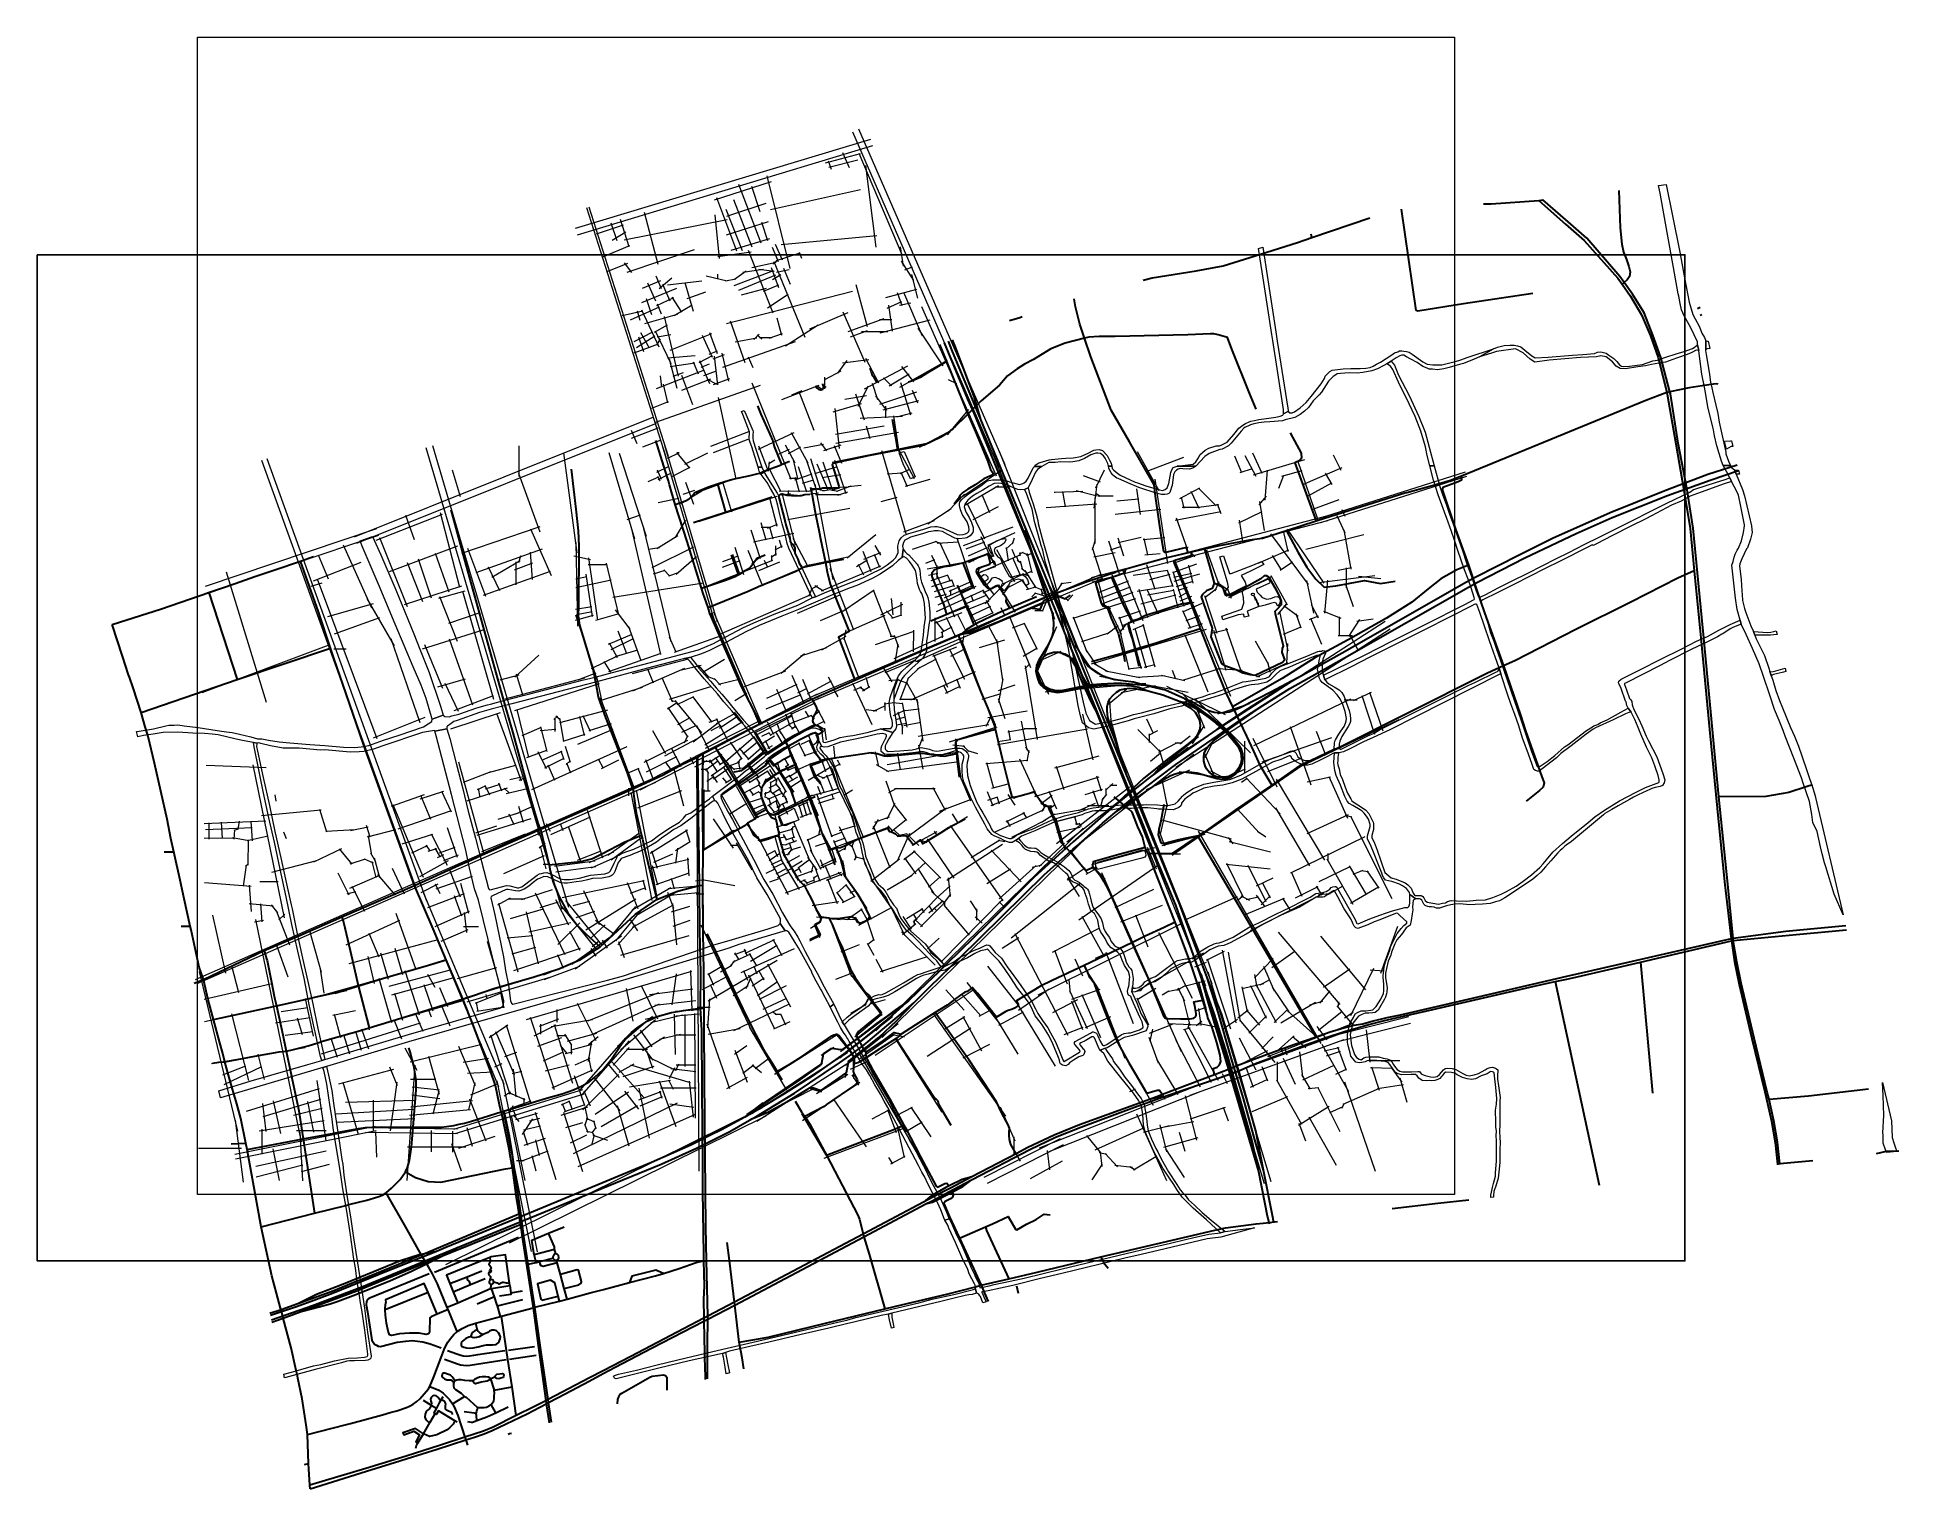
# Model space of a CAD drawing. Header units: inches. Extents: x 13527023 to 13535216, y 3639368 to 3645755.
import ezdxf

# ---------------------------------------------------------------- set-up
doc = ezdxf.new("R2010")
doc.units = ezdxf.units.IN
doc.header["$MEASUREMENT"] = 0
doc.header["$XCLIPFRAME"] = 0
for name, color, linetype, lineweight, true_color in [('0a', 144, 'Continuous', 30, 0x007b96), ('1a', 144, 'Continuous', 30, 0x007b96), ('3a', 144, 'Continuous', 30, 0x007b96), ('picture3', 254, 'Continuous', 9, 0xe4facd)]:
    doc.layers.add(name, color=color, linetype=linetype, lineweight=lineweight, true_color=true_color)
doc.layers.add('图框', color=6, linetype='Continuous')
for name, color, linetype, lineweight in [('桥', 6, 'Continuous', 9), ('水网', 141, 'Continuous', 9), ('路网', 2, 'Continuous', 9)]:
    doc.layers.add(name, color=color, linetype=linetype, lineweight=lineweight)
picture_1 = doc.add_image_def('image1.jpg', size_in_pixel=(4819, 4435))

msp = doc.modelspace()

# ---------------------------------------------------------------- linework, layer by layer
at = {"layer": '0a'}
for p, q in [((13533092.25046884, 3644552.711329185), (13533027.79651473, 3644997.620587493)), ((13532633.56969054, 3644872.966354792), (13532630.55763299, 3644888.964350224)), ((13534329.95624044, 3644561.693891796), (13534341.67348269, 3644567.063646732)), ((13534342.24589831, 3644531.457557099), (13534349.18575597, 3644535.155327101)), ((13530799.64787436, 3644006.011777329), (13530786.97969274, 3644072.53940926)), ((13529795.80210146, 3643820.508195978), (13529746.3542772, 3643980.792382206)), ((13530810.26766287, 3643937.768531577), (13530803.61081073, 3643985.200828808)), ((13530017.04958086, 3643789.376831088), (13530052.8165208, 3643665.462710184)), ((13530114.15348554, 3643393.045879422), (13530084.00823892, 3643478.83351281)), ((13528182.14806794, 3643449.132753607), (13528181.52448613, 3643450.890619679)), ((13528182.14806794, 3643449.132753607), (13528238.97620028, 3643470.345218393)), ((13527778.14740227, 3643311.613137381), (13527777.343103, 3643314.025480197)), ((13527778.14740227, 3643311.613137381), (13527902.66940062, 3642928.399147118)), ((13533313.90980931, 3643357.678172616), (13532765.90623702, 3643044.338208931)), ((13532777.32762289, 3643024.620643597), (13533322.74860405, 3643334.580581969)), ((13531989.27472315, 3642881.880777279), (13531901.49926136, 3642902.715933794)), ((13531906.39734461, 3642881.087913799), (13531977.08517735, 3642860.889725165)), ((13531977.08517735, 3642860.889725165), (13532054.07376358, 3642831.710375114)), ((13529929.60809295, 3642587.684814413), (13529931.71204826, 3642392.181957852)), ((13529951.52693038, 3642399.668221209), (13529953.67533544, 3642602.852667229)), ((13530257.96718033, 3642503.37204348), (13530262.38652764, 3642498.978992666)), ((13527582.15943998, 3642171.0632817), (13527624.88272742, 3642171.039423824)), ((13529696.91690268, 3642177.537890688), (13529750.66196855, 3641960.765991109)), ((13530510.56225235, 3642178.486631137), (13530516.92968047, 3642180.540151274)), ((13527657.02883123, 3641844.115614824), (13527696.70603128, 3641843.069636279)), ((13529938.14625113, 3641823.263055186), (13529942.51003625, 3641637.84425154)), ((13529957.01497407, 3641644.472406477), (13529954.51027013, 3641817.284655636)), ((13534079.60978568, 3641685.86543719), (13534131.54042035, 3641108.41493908)), ((13527714.65658518, 3641592.466464966), (13527754.5142457, 3641609.629459458)), ((13532146.33534744, 3641614.490056012), (13532201.87261962, 3641459.420238017)), ((13532219.95095774, 3641465.099494634), (13532172.02790944, 3641617.908031171)), ((13533704.3295716, 3641599.973372962), (13533896.80489447, 3640704.517067777)), ((13527876.39948261, 3640886.194181345), (13527941.89841623, 3640888.945825377)), ((13532368.80739771, 3640898.497458072), (13532398.88586959, 3640763.761192942)), ((13532420.01432221, 3640769.661130771), (13532382.52195071, 3640903.994488679)), ((13530958.33371803, 3640656.862165282), (13530924.22543491, 3640629.416386515)), ((13529142.64611445, 3640577.188900742), (13529149.53672828, 3640531.576104657)), ((13529149.53672828, 3640531.576104657), (13529152.9320292, 3640509.471441351)), ((13529157.3736014, 3640535.500635195), (13529151.50713408, 3640580.268723602)), ((13529160.89133939, 3640512.928144679), (13529157.3736014, 3640535.500635195)), ((13532418.4113277, 3640537.501876287), (13532482.07499713, 3640544.207275099)), ((13528771.5737109, 3640322.032221291), (13529141.35476884, 3640474.709760714)), ((13529152.9320292, 3640509.471441351), (13529157.44047627, 3640475.541386556)), ((13529165.60011071, 3640478.634273208), (13529160.89133939, 3640512.928144679)), ((13529210.35060744, 3640399.079023619), (13529299.63996399, 3640422.365945121)), ((13528343.57247735, 3640192.81215891), (13528425.39237208, 3640223.869488332)), ((13528743.88851821, 3640231.640406522), (13528555.33553926, 3640155.075543073)), ((13528784.13056789, 3640136.843952533), (13528743.88851821, 3640231.640406522)), ((13529035.26730735, 3640212.79796888), (13528959.52551686, 3640181.324747362)), ((13529048.88164816, 3640172.683339494), (13529160.53514064, 3640201.336599524)), ((13529107.01272403, 3640230.951722646), (13529158.90982114, 3640239.021468592)), ((13531192.3161538, 3640229.05442391), (13531208.74494504, 3640192.603330659)), ((13531332.61211059, 3640260.553710969), (13531340.89314859, 3640229.092880702)), ((13529089.0902604, 3639977.257592307), (13529066.40336316, 3640127.838662025)), ((13529097.11644547, 3639978.440122302), (13529211.74206514, 3639995.0470904)), ((13529102.21485297, 3639938.741931321), (13529219.30062671, 3639955.725726459)), ((13529228.58471995, 3639999.387247546), (13529234.30652532, 3639957.726873697)), ((13529242.8113462, 3639959.520123479), (13529236.91144144, 3640000.582751398)), ((13529973.05812137, 3639851.40332742), (13529973.12290637, 3639947.110419651)), ((13529034.78857143, 3639801.755221989), (13529113.11305315, 3639817.517282728)), ((13528851.04467607, 3639742.70928767), (13528904.37788088, 3639774.584210518)), ((13529041.4789611, 3639703.089798997), (13529020.84025673, 3639738.849982981)), ((13528904.93440387, 3639595.433348749), (13528910.23323575, 3639583.076012414)), ((13528910.23323575, 3639583.076012414), (13528917.64096501, 3639559.987154769)), ((13528199.40004041, 3639475.889207052), (13528217.28049757, 3639480.098300378)), ((13528223.82612517, 3639384.969892257), (13528220.46293809, 3639383.928669877))]:
    msp.add_line(p, q, dxfattribs=at)
for points in [[(13533388.37196275, 3645021.36569069), (13533422.47974984, 3645022.086212853), (13533631.7604328, 3645035.982967784), (13533650.01677018, 3645038.595910648)], [(13533630.27362754, 3645037.295743586), (13533631.7604328, 3645035.982967784), (13533749.53637917, 3644931.997876932), (13533832.12433372, 3644859.654793484), (13533978.94359313, 3644694.89859413), (13533998.98112449, 3644667.911705328), (13534035.14881305, 3644615.862146828), (13534083.32794803, 3644532.822427807), (13534123.48079785, 3644440.397932779), (13534156.74313396, 3644345.296217238), (13534195.01477783, 3644192.089913091), (13534196.8960839, 3644184.550542096), (13534234.74465415, 3643966.222674313), (13534270.30015738, 3643761.300092119), (13534297.82947556, 3643593.867934354), (13534316.00792575, 3643407.72072362), (13534336.24578138, 3643200.506720842), (13534344.88415176, 3643112.004450241), (13534382.88869661, 3642708.923660249), (13534421.95062518, 3642303.399577666), (13534450.44842755, 3642026.074054484), (13534477.75509648, 3641787.665848535), (13534479.16887916, 3641778.724340217), (13534493.67381698, 3641686.801166378), (13534513.80034797, 3641587.288996221), (13534569.32650771, 3641349.162274928), (13534626.84529814, 3641114.353960146), (13534655.99993581, 3640985.918240355), (13534672.15231788, 3640891.752832176), (13534681.65906037, 3640797.276215052), (13534682.02444371, 3640793.49492377)], [(13534423.70949417, 3642412.327366359), (13534396.0243015, 3642708.455756945), (13534357.57455825, 3643112.48546073), (13534348.88052556, 3643201.715509471), (13534310.57554437, 3643595.102712504), (13534284.9386447, 3643763.457797782), (13534245.43131752, 3643969.238345484), (13534211.2451472, 3644186.240362416), (13534208.96309252, 3644194.754698924), (13534168.53183103, 3644345.868109882), (13534134.35677316, 3644444.401680301), (13534094.83833354, 3644541.674977035), (13534044.63323055, 3644623.999756727), (13534007.44139549, 3644676.29637354), (13533989.09595837, 3644702.568277258), (13533842.77765977, 3644870.938457687), (13533760.54590397, 3644942.033600457), (13533650.01677018, 3645038.595910648)], [(13533983.50705709, 3645080.285451868), (13533990.06444255, 3644915.605230677), (13533997.24458049, 3644844.328213714), (13534004.86991681, 3644809.489335089), (13534017.28201175, 3644777.042369794), (13534028.33608643, 3644746.376457587), (13534033.81301768, 3644722.106496522), (13534030.92979, 3644702.607207302), (13534020.07613969, 3644687.956894935), (13534007.44139549, 3644676.29637354), (13533998.98112449, 3644667.911705328)], [(13532434.48582258, 3644808.995281728), (13532569.90602112, 3644851.360955557), (13532633.56969054, 3644872.966354792), (13532888.4925315, 3644959.516851127)], [(13531890.69897644, 3644686.594286743), (13531930.94332303, 3644695.509549891), (13532123.82654957, 3644727.150225399), (13532243.26125286, 3644749.2494583), (13532384.03584547, 3644793.213876232)], [(13533605.81178413, 3644626.768565452), (13533300.23980618, 3644582.037837363), (13533098.72922159, 3644549.162543038), (13533092.25046884, 3644552.711329185)], [(13532088.58279532, 3643486.047483574), (13532081.13555839, 3643509.561272427), (13531988.80719977, 3643488.283227386), (13531982.02781046, 3643492.819593257), (13531972.52106798, 3643543.499658275), (13531944.9138626, 3643735.394093389), (13531939.48148123, 3643785.178309423), (13531830.41067999, 3643975.243738186), (13531750.30510439, 3644113.732607305), (13531660.70409897, 3644348.611020546), (13531632.71836984, 3644430.479521303), (13531611.82367891, 3644491.627832084), (13531592.82150659, 3644568.570520419), (13531587.44559639, 3644603.647772048)], [(13531302.61493787, 3644507.81490713), (13531348.4306189, 3644522.319064778), (13531357.83091473, 3644526.514028125)], [(13532387.19738471, 3644118.412290299), (13532358.59937016, 3644188.593252013), (13532280.09688917, 3644382.51266575), (13532261.38404074, 3644432.936385503), (13532221.35352786, 3644445.415593799), (13532202.11759387, 3644449.055301932), (13532186.52173481, 3644449.055301932), (13532087.74796076, 3644445.415593799), (13531767.51517051, 3644438.136063832), (13531696.81612521, 3644438.136063832), (13531651.06380697, 3644435.016233193), (13531632.71836984, 3644430.479521303), (13531546.70177705, 3644408.055981867), (13531484.31834081, 3644383.097653372), (13531407.37430444, 3644337.353786112), (13531368.90233632, 3644316.555255624), (13531335.62888778, 3644295.756760147), (13531293.00467135, 3644265.612026901), (13531257.64959247, 3644224.01535943), (13531177.8668783, 3644155.679959646), (13531118.60043143, 3644096.418228195), (13531107.26814531, 3644085.083250505), (13531064.72181606, 3644043.448146104), (13531031.23693082, 3644014.486944838), (13530996.83912359, 3643993.662889199), (13530926.24039058, 3643959.268408722), (13530875.54543922, 3643950.221287848), (13530810.26766287, 3643937.768531577), (13530680.94789356, 3643913.110182361), (13530525.26751442, 3643879.61277709)], [(13530993.6375367, 3644403.178943208), (13531022.18659926, 3644334.688969513), (13531024.95850232, 3644327.851399957), (13531118.60043143, 3644096.418228195), (13531156.49355155, 3644007.766569881), (13531206.56510504, 3643888.412837991), (13531218.92153767, 3643853.420595311), (13531230.57668523, 3643836.275499872), (13531228.51727979, 3643830.101139104), (13531190.11208641, 3643811.578309113), (13531151.69568049, 3643785.516262544), (13531119.45759099, 3643766.304501594), (13531097.50541625, 3643751.213308264), (13531083.77965069, 3643738.864674842), (13531077.61254682, 3643725.151389047), (13531066.63645944, 3643710.749123764), (13531059.055673, 3643700.44132793)], [(13531015.54062732, 3644410.596450027), (13531117.698722, 3644162.842421228), (13531145.17237787, 3644100.733873872), (13531253.26358248, 3643836.197528353), (13531285.50177209, 3643758.557428764), (13531394.0382752, 3643499.838590252), (13531697.79572184, 3642758.287733617), (13531887.74015849, 3642293.716883903), (13531950.44645616, 3642132.478004615), (13532033.62437115, 3641936.774418424), (13532103.16562033, 3641737.005958087), (13532123.68188762, 3641679.900194483), (13532146.33534744, 3641614.490056012), (13532181.87963812, 3641486.179105965), (13532266.28212399, 3641213.056593183), (13532271.59206829, 3641192.289266989), (13532398.88586959, 3640763.761192942), (13532436.90152689, 3640568.625050209)], [(13532459.43254963, 3640570.990223437), (13532420.01432221, 3640769.661130771), (13532386.00625128, 3640943.786705374), (13532311.78956809, 3641207.676299093), (13532304.95451647, 3641228.898408512), (13532235.01251867, 3641458.172583107), (13532172.02790944, 3641617.908031171), (13532048.5857199, 3641945.664029067), (13531867.14610411, 3642391.350203039), (13531819.06718132, 3642507.232211418), (13531478.35166131, 3643338.908936761), (13531455.99863782, 3643393.51380865), (13531175.66281092, 3644072.565361294), (13531048.73632082, 3644380.029858901), (13531033.80728615, 3644416.782478447)], [(13531175.66281092, 3644072.565361294), (13531147.18723343, 3644174.762331116), (13531065.37855126, 3644390.936069277), (13531052.00639449, 3644422.945633885)], [(13530687.20690851, 3644299.406325755), (13530693.54920032, 3644282.809740118), (13530696.97783857, 3644271.500660743), (13530702.81096857, 3644262.921273344), (13530710.3584177, 3644250.923187339), (13530718.58492701, 3644233.764563978)], [(13531024.95850232, 3644327.851399957), (13530973.60681576, 3644297.121721714), (13530940.85655291, 3644278.403080279), (13530909.1416491, 3644257.084665334), (13530896.67389184, 3644252.405046712), (13530871.71605234, 3644242.005848604), (13530857.15545223, 3644236.819345934)], [(13530447.20763963, 3644218.13127205), (13530449.69271086, 3644218.672799541), (13530456.20490105, 3644210.795447557), (13530463.40726386, 3644204.958864184), (13530472.66913223, 3644203.931994272), (13530479.87149503, 3644206.674756517), (13530483.99030591, 3644211.471377096), (13530483.6452196, 3644220.050611859), (13530481.25184029, 3644227.59000452), (13530480.66158091, 3644229.460319794)], [(13534350.03822157, 3644220.25858134), (13534294.08908832, 3644211.835294208), (13534208.96309252, 3644194.754698924)], [(13534421.27073866, 3644228.979139634), (13534413.7575533, 3644229.487917268), (13534400.42142394, 3644228.006060637)], [(13530193.95870819, 3644132.369838568), (13530208.21848827, 3644096.379183161), (13530261.18428177, 3643978.727362945), (13530267.36249808, 3643953.899894651), (13530298.7100907, 3643874.595228999)], [(13530344.39563419, 3644179.233951537), (13530389.80084808, 3644198.690708474)], [(13534208.96309252, 3644194.754698924), (13534195.01477783, 3644192.089913091), (13534102.53054473, 3644156.056968117), (13533291.7573103, 3643824.160812642), (13533242.89911513, 3643804.156068881), (13533217.58507688, 3643797.058927711)], [(13532537.71238137, 3644013.719960586), (13532585.60209236, 3643925.211864056), (13532588.02880899, 3643902.165349443), (13532580.147386, 3643891.857393879), (13532558.31764831, 3643882.160479354), (13532651.90391511, 3643625.20688291)], [(13530232.73102928, 3643849.404063547), (13530290.06060789, 3643870.8906942), (13530298.7100907, 3643874.595228999), (13530334.84444194, 3643890.011553216)], [(13529645.07546787, 3642447.822344138), (13529621.10833745, 3642518.240797498), (13529525.98585089, 3642761.849096879), (13529493.91474833, 3642850.855692237), (13529483.76238309, 3642909.981467363), (13529469.84740572, 3642975.034582781), (13529410.90382028, 3643167.947089065), (13529405.36011429, 3643209.696252713), (13529406.5511476, 3643249.703847483), (13529408.93341447, 3643514.838531583), (13529406.12817411, 3643582.39045345), (13529395.20774904, 3643679.059032374), (13529374.93394062, 3643855.015437365)], [(13530031.65463075, 3643108.936971412), (13529989.96546107, 3643206.121785257), (13529983.99878157, 3643219.262654419), (13529976.00603394, 3643245.310531299), (13529954.46572026, 3643306.790915759), (13529946.76239663, 3643330.382214872), (13529883.44391364, 3643535.674638647), (13529830.65621952, 3643699.245583021), (13529805.9543666, 3643784.68429703), (13529801.31237003, 3643802.635336073)], [(13529830.65621952, 3643699.245583021), (13529876.82039883, 3643714.440634905), (13529892.34948314, 3643723.39663665), (13529906.67622146, 3643738.331854202), (13529918.01972013, 3643751.46019689), (13529977.74267806, 3643775.949305454), (13530017.04958086, 3643789.376831088), (13530049.39899499, 3643800.425486836), (13530084.03046379, 3643810.577423387), (13530161.0635999, 3643826.110566444), (13530201.67296077, 3643836.262524097)], [(13530525.26751442, 3643879.61277709), (13530522.6070361, 3643873.971338037), (13530533.92820978, 3643837.614342227), (13530540.78548628, 3643813.606032301), (13530551.07140103, 3643779.653928689), (13530552.09554753, 3643772.452762177), (13530528.44016609, 3643765.251599858), (13530522.95212241, 3643771.425928217), (13530492.76222579, 3643770.048049033), (13530480.41690561, 3643770.048049033), (13530467.7264991, 3643766.616502805), (13530455.72626523, 3643766.278433304), (13530427.98541025, 3643768.007240403)], [(13533291.7573103, 3643824.160812642), (13533290.85560086, 3643805.87190554), (13533277.12983532, 3643798.319794532), (13533209.9151907, 3643773.635655363), (13533207.16561262, 3643764.718661179), (13533265.47468775, 3643590.475363593), (13533323.00469073, 3643431.650275798), (13533357.39128541, 3643324.325234707), (13533393.05801317, 3643222.79808341), (13533476.05782877, 3642988.760127761), (13533550.83113507, 3642771.441101142), (13533572.78330982, 3642703.529740308), (13533626.97367419, 3642549.875897048), (13533645.49721069, 3642501.175517882), (13533655.10406524, 3642473.738617612), (13533650.29508175, 3642454.528896309), (13533634.52112331, 3642440.115137778), (13533576.9021207, 3642394.157551073)], [(13529911.52975483, 3643620.085516914), (13530052.8165208, 3643665.462710184), (13530257.58865658, 3643732.430498852)], [(13530424.28967298, 3643743.531123253), (13530401.65833794, 3643740.788463841), (13530384.84912056, 3643737.35692574), (13530362.55185949, 3643735.641098599), (13530342.31400388, 3643736.329977799), (13530323.45639338, 3643738.045805037), (13530308.01640883, 3643742.504291699), (13530293.6116832, 3643742.504291699), (13530288.12363951, 3643740.437536279), (13530286.06423407, 3643734.952219435), (13530313.15936619, 3643627.949516663), (13530317.9683497, 3643610.115745048), (13530327.23021806, 3643580.609653426), (13530332.37317543, 3643564.491753283), (13530335.11154095, 3643551.11660775), (13530336.82586008, 3643537.052491684), (13530339.92062456, 3643529.851466587), (13530350.2065393, 3643520.93464836), (13530356.71872949, 3643514.071578354), (13530358.09907475, 3643507.221604476), (13530358.09907475, 3643497.615936659), (13530357.40890213, 3643491.090824669), (13530357.40890213, 3643484.916636422), (13530362.55185949, 3643476.35088758), (13530370.09930862, 3643458.517334798), (13530377.30167144, 3643441.359812066), (13530382.0995425, 3643431.754195452), (13530389.83620344, 3643420.510888737)], [(13530426.68305229, 3643775.039486351), (13530427.98541025, 3643768.007240403), (13530430.54577649, 3643754.189882987), (13530449.28084979, 3643657.026825764), (13530464.29786086, 3643578.568876092), (13530470.47607717, 3643548.282928998), (13530491.84940392, 3643443.608523137), (13530500.13157554, 3643403.002383907), (13530513.3340553, 3643348.098571586), (13530596.52318283, 3643139.39086768), (13530549.23464484, 3643115.136921789), (13530622.18230739, 3642925.96853175)], [(13533146.61893258, 3643777.132198982), (13533050.32753747, 3643750.108388199), (13533042.86918809, 3643748.912521584), (13532660.53127316, 3643627.962492217), (13532651.90391511, 3643625.20688291), (13532522.02752269, 3643583.72926829), (13532416.18493534, 3643549.933735871), (13532358.85535673, 3643542.0958536), (13532225.73953787, 3643517.009169638), (13532160.56197369, 3643502.477275915), (13532113.89683358, 3643492.065616798), (13532101.41796388, 3643489.102080635), (13532088.58279532, 3643486.047483574), (13531989.17451096, 3643462.416844188), (13531861.74706005, 3643427.022871213), (13531768.71741638, 3643401.845593723)], [(13529075.4535946, 3642842.784240801), (13529050.4957551, 3642931.206617182), (13528977.7930668, 3643195.957487201), (13528903.74327044, 3643460.506073914), (13528845.48592076, 3643675.726568182)], [(13533945.436483, 3643662.34307468), (13533691.81726448, 3643548.919895879), (13533548.10378189, 3643477.806703261), (13533352.42642741, 3643377.162246731)], [(13533359.06105466, 3643355.208546994), (13533570.46791782, 3643464.730552888), (13533795.55589653, 3643571.055947412), (13533954.27517764, 3643642.338592957)], [(13532522.02752269, 3643583.72926829), (13532573.33465937, 3643487.295343252), (13532610.31495762, 3643422.629491975), (13532650.46790754, 3643370.598155625), (13532687.4483059, 3643334.827579164), (13532738.37691884, 3643340.884681373), (13532864.47968682, 3643364.528063579), (13532935.41239369, 3643351.192060316), (13532999.06495067, 3643362.110454568)], [(13529946.76239663, 3643330.382214872), (13530052.8165208, 3643366.542855004), (13530095.44073723, 3643382.14043312), (13530104.80271767, 3643387.33966917), (13530114.15348554, 3643393.045879422), (13530139.62339829, 3643408.123659915), (13530159.90580379, 3643420.601832967), (13530173.42003253, 3643437.759326874), (13530189.53907728, 3643460.116111292), (13530195.24977022, 3643464.795546683), (13530226.44148834, 3643477.273776978)], [(13531026.88425814, 3643215.168361231), (13531014.87291183, 3643255.838875803), (13530994.07843308, 3643305.751028394), (13530974.33032571, 3643353.050795739), (13530962.37464171, 3643382.686447492), (13530962.37464171, 3643399.843888749), (13530970.16706508, 3643411.282157189), (13530984.72756509, 3643417.001353825), (13531014.36083858, 3643425.827035875), (13531041.38919595, 3643428.946611646), (13531078.30281955, 3643437.265445267), (13531097.01556788, 3643442.464704518), (13531202.02322055, 3643480.939267559)], [(13531303.32402352, 3643242.723918039), (13531287.77261422, 3643271.2544279), (13531288.79676072, 3643286.68297442), (13531251.07062753, 3643341.911479547), (13531241.47488541, 3643339.844791137), (13531224.32058172, 3643329.563372136), (13531215.7489861, 3643326.469888819), (13531206.48711774, 3643328.874515615), (13531191.73730579, 3643343.965193049), (13531160.17827648, 3643395.411476357), (13531157.43981086, 3643404.679122002), (13531159.15412999, 3643412.56905218), (13531166.70157911, 3643419.770008923), (13531215.7489861, 3643436.225546926), (13531219.17762435, 3643441.710848027), (13531209.9158561, 3643476.012942917), (13531202.02322055, 3643480.939267559)], [(13531394.0382752, 3643499.838590252), (13531458.11370557, 3643309.442535413), (13531489.75072218, 3643221.966272684), (13531495.4280778, 3643180.165050351), (13531494.52636837, 3643139.559893854), (13531490.05125862, 3643121.336875279), (13531480.19952993, 3643096.264137564), (13531467.35324894, 3643070.879583969), (13531450.93366774, 3643045.196074472), (13531429.73844037, 3643010.869108977), (13531421.678918, 3642990.566792241), (13531418.68436569, 3642965.182338913), (13531421.968342, 3642944.581091617), (13531426.45446406, 3642930.543732509), (13531433.62348955, 3642914.725685293), (13531442.57350882, 3642903.079812357), (13531450.33249475, 3642894.579457683)], [(13532101.41796388, 3643489.102080635), (13532102.43099794, 3643476.662881468), (13532096.70909245, 3643470.943657206), (13532033.80247053, 3643453.786117207), (13532024.45170264, 3643449.106685984), (13532029.12703653, 3643436.628484142), (13532080.59004771, 3643311.860134117), (13532098.7684979, 3643267.498056433), (13532101.44018877, 3643260.973065978), (13532105.14713857, 3643251.939431623), (13532111.26969258, 3643237.004802071), (13532139.34452145, 3643159.017556982), (13532141.45958919, 3643153.636532491), (13532200.6815863, 3643003.070493368), (13532253.71415454, 3642869.975089515), (13532283.35854048, 3642808.145977529), (13532345.20767859, 3642679.185711207), (13532375.87611091, 3642613.692319518), (13532403.95093977, 3642552.345361705), (13532456.43809744, 3642464.471670213)], [(13532160.56197369, 3643502.477275915), (13532182.05783762, 3643427.243919579), (13532203.78736312, 3643353.024845215), (13532194.72591912, 3643329.498379058), (13532168.93324506, 3643318.632031427), (13532151.289093, 3643303.242487526), (13532146.30201012, 3643292.830996312), (13532194.72591912, 3643154.351329346), (13532188.39182831, 3643116.787670796), (13532235.01251867, 3642999.574168819), (13532249.94042999, 3642990.07281162), (13532303.35152197, 3642971.967137958), (13532328.6877851, 3642958.839506666), (13532360.36935159, 3642950.248055979), (13532383.00058652, 3642947.531522339), (13532503.83785994, 3643005.46208232), (13532514.24631188, 3643017.224942846), (13532502.92513818, 3643048.00357107), (13532503.38154913, 3643065.64143932), (13532508.8139305, 3643076.052622193), (13532472.60169206, 3643217.260979017), (13532472.15639357, 3643229.479105971), (13532481.66303596, 3643240.332283152), (13532498.85077707, 3643258.438466982), (13532498.85077707, 3643272.91817294), (13532491.61507693, 3643294.65079735), (13532478.03407345, 3643321.803597939), (13532444.99438658, 3643377.006192599), (13532433.2279144, 3643385.610915341), (13532423.27597353, 3643384.701124985), (13532408.7933607, 3643372.028008272), (13532332.30573528, 3643329.940355404), (13532291.12863886, 3643305.504031779), (13532273.47337435, 3643297.809265614), (13532258.54536293, 3643296.912456924), (13532253.56939249, 3643301.890610984), (13532243.60633918, 3643328.133641296), (13532235.91412799, 3643336.283378169), (13532203.78736312, 3643353.024845215)], [(13527353.3188204, 3643170.442744288), (13527570.72580048, 3643239.279543133), (13527778.14740227, 3643311.613137381), (13527894.07558011, 3643351.231102995), (13527981.7730546, 3643381.594535674), (13528069.35920446, 3643411.919117008), (13528182.14806794, 3643449.132753607)], [(13528458.77704514, 3642644.197010123), (13528414.05998584, 3642776.744111238), (13528368.24089284, 3642907.732970297), (13528328.29947972, 3643023.112981659), (13528314.69625135, 3643066.863306615), (13528261.1627223, 3643226.385530817), (13528182.14806794, 3643449.132753607)], [(13529976.00603394, 3643245.310531299), (13530152.16914285, 3643317.969125964), (13530194.84902159, 3643336.894266736), (13530198.08844802, 3643338.324115482), (13530361.9730115, 3643404.952071231), (13530389.83620344, 3643420.510888737), (13530394.02188918, 3643422.85054026), (13530491.84940392, 3643443.608523137), (13530572.5783774, 3643458.686365337)], [(13531097.01556788, 3643442.464704518), (13531140.16297, 3643332.254039294), (13531088.17677313, 3643311.977144876)], [(13531811.54195707, 3643410.463309092), (13531808.36940549, 3643396.880257806), (13531770.35374819, 3643383.765267212), (13531751.48512539, 3643377.47412122), (13531686.1740117, 3643355.70242532), (13531680.29633183, 3643353.440754982), (13531706.08900589, 3643264.742410635), (13531711.06497633, 3643254.331068758), (13531733.23990045, 3643242.113034129), (13531749.53704458, 3643199.115930237), (13531771.25545763, 3643150.244082617), (13531781.21861106, 3643132.138057351), (13531802.29130126, 3643046.547806034), (13531803.39343506, 3643042.076595587), (13531809.72752587, 3643007.684647374)], [(13534316.00792575, 3643407.72072362), (13534244.24018409, 3643374.692617217), (13534036.51804586, 3643269.707693445), (13533795.29980985, 3643148.411327807), (13533526.01795752, 3643011.285007228), (13533476.05782877, 3642988.760127761), (13533406.5499169, 3642957.435768411), (13533044.03799654, 3642775.041392159), (13532777.47238495, 3642641.090606994), (13532673.38866659, 3642592.207875177), (13532580.15859854, 3642550.122878557), (13532485.57041013, 3642484.500193645), (13532456.43809744, 3642464.471670213), (13532297.30685517, 3642355.062440858), (13532159.27072818, 3642257.76743664), (13532142.07187462, 3642246.902031482), (13532132.37592031, 3642241.131363153)], [(13533323.00469073, 3643431.650275798), (13533270.35054613, 3643412.049104039), (13533200.84263426, 3643371.871954205), (13533144.16989096, 3643327.158745206), (13533072.43558672, 3643269.46069755), (13532961.70612868, 3643198.232103812), (13532792.74538258, 3643103.620960628), (13532646.14877242, 3643024.607668683), (13532501.62268012, 3642933.624141877), (13532283.35854048, 3642808.145977529)], [(13531146.84214712, 3643168.960897795), (13531113.37958686, 3643251.263554582), (13531092.96353175, 3643301.461727738), (13531088.17677313, 3643311.977144876), (13531074.13945881, 3643343.692245165)], [(13531901.49926136, 3642902.715933794), (13531847.45365905, 3642917.403170421), (13531813.41215068, 3642921.887310559), (13531780.27235175, 3642925.474670601), (13531765.34444044, 3642928.15215805), (13531739.66299088, 3642935.027877417), (13531713.99275388, 3642944.282202893), (13531691.89581708, 3642955.330102894), (13531662.93049134, 3642975.93136811), (13531648.59254047, 3642988.175206163), (13531624.71450978, 3643023.697788012), (13531597.81970192, 3643077.313415437), (13531577.22564753, 3643131.358269737), (13531542.00411817, 3643216.585103883), (13531478.35166131, 3643338.908936761)], [(13531751.48512539, 3643377.47412122), (13531791.62696288, 3643281.483780737), (13531810.1839368, 3643242.113034129), (13531826.92637943, 3643209.98217275), (13531839.59446094, 3643185.09125702)], [(13531113.37958686, 3643251.263554582), (13531026.88425814, 3643215.168361231), (13530956.12965064, 3643185.650237764)], [(13531421.06663257, 3643292.870038799), (13531303.32402352, 3643242.723918039), (13531253.1634704, 3643221.355389798), (13531160.3898133, 3643177.006612159), (13531146.84214712, 3643168.960897795), (13531112.42221512, 3643148.502386919), (13531091.04888836, 3643128.927614438)], [(13531091.04888836, 3643128.927614438), (13531125.99200607, 3643133.567882399), (13531173.0578948, 3643152.115762863), (13531250.44722966, 3643183.349556409), (13531445.95769731, 3643265.717301797)], [(13531451.74627743, 3643274.841889383), (13531435.19304663, 3643236.225007838), (13531402.4985462, 3643240.956259008)], [(13531512.02575837, 3643298.082212483), (13531547.48104942, 3643283.901490863), (13531570.72456978, 3643299.655017797)], [(13532098.7684979, 3643267.498056433), (13532078.09655633, 3643262.922730897), (13532063.6138434, 3643261.570975659), (13532025.59828621, 3643249.807765604), (13531963.60438604, 3643229.895011582), (13531919.2436256, 3643216.767106225), (13531900.69776412, 3643209.98217275), (13531869.91790705, 3643195.047593918), (13531839.59446094, 3643185.09125702), (13531823.75372775, 3643173.770090547), (13531824.21013868, 3643165.620460875), (13531831.00064044, 3643141.639523796), (13531843.66882206, 3643105.427641904), (13531853.43155112, 3643061.664205434), (13531854.97888331, 3643054.749373852), (13531870.81961649, 3642987.772283572)], [(13527501.69662455, 3642711.185212617), (13527498.92472149, 3642720.647314675), (13527481.43644394, 3642783.944697407), (13527445.16854319, 3642892.044933852), (13527429.09404831, 3642939.343117407), (13527425.78784713, 3642949.182248945), (13527398.01365482, 3643032.068365366), (13527353.3188204, 3643170.442744288)], [(13528975.23270055, 3642154.338597077), (13528994.76927111, 3642162.981390445), (13529239.00418419, 3642269.867497074), (13529645.07546787, 3642447.822344138), (13529778.24694904, 3642509.324709319), (13529860.1558434, 3642554.78887801), (13529929.60809295, 3642587.684814413), (13529953.67533544, 3642602.852667229), (13530008.19967368, 3642631.446572127), (13530205.81399653, 3642735.061400442), (13530433.59599111, 3642843.330114449), (13530435.7221713, 3642844.343896542), (13530622.18230739, 3642925.96853175), (13530885.74235434, 3643041.348713401), (13530950.84193121, 3643070.008741688), (13531077.36767269, 3643124.079397186), (13531091.04888836, 3643128.927614438), (13531112.53353975, 3643136.557400246), (13531134.35216499, 3643146.539648124), (13531169.91868056, 3643160.36941789)], [(13531663.9212004, 3643007.775705455), (13531802.29130126, 3643046.547806034), (13531853.43155112, 3643061.664205434), (13531947.67455311, 3643089.687337597), (13532074.40071895, 3643131.332202787), (13532141.45958919, 3643153.636532491)], [(13527481.43644394, 3642783.944697407), (13527902.66940062, 3642928.399147118), (13528314.69625135, 3643066.863306615)], [(13530205.81399653, 3642735.061400442), (13530175.00080216, 3642797.007152603), (13530123.61567817, 3642898.257750184), (13530077.09530011, 3643003.005502002), (13530044.24492518, 3643079.601102068)], [(13531410.52463113, 3642433.772575055), (13531347.75155871, 3642416.25249413), (13531319.69905484, 3642409.455025942), (13531313.35385159, 3642412.626359102), (13531303.40191072, 3642450.642796207), (13531270.8187349, 3642579.626509339), (13531240.03887785, 3642710.873238057), (13531239.13716841, 3642728.965671409), (13531178.49027617, 3642870.170061514), (13531077.36767269, 3643124.079397186)], [(13531455.35301507, 3642900.246399111), (13531443.77575469, 3642913.230894673), (13531435.11515944, 3642927.255259301), (13531428.52498195, 3642946.530706612), (13531425.5416422, 3642963.258670683), (13531427.94613395, 3642985.783620558), (13531434.51398644, 3643003.395450197), (13531441.38237538, 3643015.938205919), (13531454.21754394, 3643029.676771264), (13531472.14000756, 3643041.322763533), (13531495.72861424, 3643048.783470306), (13531519.89606892, 3643049.251386498), (13531545.28799436, 3643042.518561651), (13531567.98610416, 3643028.480974381), (13531589.17021909, 3642992.516414492), (13531628.29902253, 3642902.183032317), (13531658.4554817, 3642835.297708968), (13531697.79572184, 3642758.287733617)], [(13531794.30976619, 3642904.574484859), (13531839.97298468, 3642900.85726612), (13531871.44301437, 3642894.826329193), (13531906.39734461, 3642881.087913799)], [(13531901.49926136, 3642902.715933794), (13531845.06027975, 3642906.654192141), (13531817.59773632, 3642910.241430864), (13531795.79032362, 3642910.709341808)], [(13530481.1516281, 3642699.149592906), (13530468.60588354, 3642717.956780701), (13530455.64837804, 3642724.858449197), (13530446.54238417, 3642730.889186275), (13530442.6351101, 3642733.488666999), (13530437.55892749, 3642746.330149563), (13530438.75006092, 3642760.653325918), (13530456.36077554, 3642792.003135737), (13530454.27914523, 3642805.143564461), (13530433.59599111, 3642843.330114449)], [(13531819.06718132, 3642507.232211418), (13531772.51336582, 3642650.773572967), (13531735.4885177, 3642761.550095679), (13531732.2046415, 3642792.302020776), (13531732.7834895, 3642809.185706127), (13531737.25849914, 3642828.29206421), (13531744.12688808, 3642843.824089203), (13531756.97316907, 3642858.758243502), (13531773.09221383, 3642873.380437189), (13531789.81243157, 3642882.933603735), (13531808.93714105, 3642888.444608741), (13531830.73344132, 3642890.537171193), (13531854.32204799, 3642889.042500389), (13531876.40787237, 3642884.701211538), (13531906.39734461, 3642881.087913799)], [(13532195.00423069, 3642498.797117779), (13532215.88780917, 3642493.286286547), (13532235.91412799, 3642490.738870666), (13532256.20774605, 3642492.23349329), (13532278.2934703, 3642498.66714035), (13532296.20482147, 3642511.196292474), (13532309.34052648, 3642524.336422578), (13532319.2033676, 3642539.868065493), (13532327.57463897, 3642560.598616102), (13532330.85851516, 3642581.797099986), (13532329.9456933, 3642601.370888807), (13532323.67847734, 3642620.775806453), (13532314.73947042, 3642636.138668194), (13532301.89318942, 3642653.165093733), (13532282.49026847, 3642676.157380375), (13532219.7839708, 3642738.557650146), (13532191.7203545, 3642761.550095679), (13532145.73427456, 3642794.693568942), (13532111.99330263, 3642815.892454434), (13532073.30979771, 3642843.655067077), (13531989.27472315, 3642881.880777279)], [(13532054.07376358, 3642831.710375114), (13532077.36183383, 3642827.538128304), (13532122.74674077, 3642800.659349796), (13532171.415624, 3642767.515977425), (13532207.83939924, 3642739.454535197), (13532266.07058717, 3642684.813630165), (13532307.57054503, 3642636.138668194), (13532320.40561348, 3642606.881768239), (13532323.99012623, 3642577.923934302), (13532321.00678647, 3642560.598616102), (13532311.74501822, 3642540.595918144), (13532300.40151954, 3642524.479491553), (13532283.08022892, 3642510.741487925), (13532267.56225706, 3642502.683233019), (13532247.55816311, 3642498.797117779), (13532222.47788656, 3642499.394873687), (13532210.85617642, 3642502.2283119)], [(13532054.07376358, 3642831.710375114), (13532072.58618764, 3642818.881895415), (13532099.75930707, 3642802.453012091), (13532120.06393746, 3642784.542584002), (13532129.91576626, 3642768.113746338), (13532137.97528862, 3642748.110829332), (13532140.95862839, 3642727.808827452), (13532140.02358162, 3642712.549882233)], [(13532173.50846687, 3642792.899907771), (13532134.99194887, 3642813.799787728), (13532101.55151339, 3642832.308264016), (13532073.30979771, 3642843.655067077)], [(13529239.00418419, 3642269.867497074), (13529227.84999745, 3642297.018045775), (13529200.53221607, 3642390.414303611), (13529117.53240046, 3642693.742702661), (13529085.79517167, 3642806.157343422)], [(13527624.88272742, 3642171.039423824), (13527611.8472346, 3642228.979317647), (13527594.7708181, 3642315.174744043), (13527540.13525535, 3642560.611590537), (13527511.87121467, 3642677.807953839)], [(13530235.32483296, 3642608.818355469), (13530243.47335496, 3642610.170039296), (13530300.98103294, 3642647.823213105), (13530313.70487688, 3642659.559784097), (13530358.43304862, 3642685.112512622), (13530403.47286924, 3642709.443578808), (13530425.23583217, 3642720.478294229), (13530446.54238417, 3642730.889186275)], [(13530329.04464926, 3642632.135506652), (13530335.85747599, 3642639.582874961), (13530382.13297992, 3642666.35738986), (13530420.33774894, 3642684.813630165), (13530438.53852412, 3642693.13184589), (13530447.11011973, 3642695.471359687), (13530456.2161136, 3642690.012455897), (13530458.15298186, 3642687.205040637)], [(13530474.28323917, 3642567.474130941), (13530467.11421368, 3642579.418567472), (13530448.00071672, 3642603.008594698), (13530435.06533599, 3642631.966487419), (13530423.52151306, 3642659.442779514)], [(13531065.80162487, 3642631.667606257), (13531065.80162487, 3642654.295864764), (13531074.40655782, 3642664.251773946), (13531240.03887785, 3642710.873238057)], [(13528822.89196002, 3641694.871979685), (13528799.42579039, 3641751.016014294), (13528765.79624321, 3641831.463811131), (13528683.26395097, 3642022.733926511), (13528473.53796952, 3642603.333541005)], [(13530081.97105836, 3642507.89507338), (13530063.72583343, 3642537.918514674), (13530044.38958711, 3642569.891584472), (13530025.8103883, 3642600.617083634), (13530008.19967368, 3642631.446572127)], [(13530091.19948929, 3642522.087995687), (13530124.81792404, 3642528.39156367), (13530153.90568685, 3642548.368293037), (13530219.29478784, 3642603.008594698), (13530227.63262177, 3642606.94675752), (13530235.32483296, 3642608.818355469)], [(13530247.63671571, 3642571.724253478), (13530250.80936739, 3642573.985780729), (13530245.83339696, 3642580.549331757), (13530294.93636614, 3642615.173982524), (13530329.04464926, 3642632.135506652)], [(13530247.63671571, 3642571.724253478), (13530265.05821852, 3642548.64122335), (13530269.45534095, 3642551.942453328)], [(13530269.45534095, 3642551.942453328), (13530309.46362894, 3642578.820690809), (13530341.75738074, 3642595.678135525)], [(13530423.07621456, 3642403.151401754), (13530370.96758063, 3642528.365614878), (13530359.27909575, 3642555.295815657), (13530341.75738074, 3642595.678135525), (13530338.30641751, 3642603.632421489), (13530329.04464926, 3642632.135506652)], [(13530692.83680281, 3642606.283890243), (13530614.61253328, 3642594.638424892), (13530531.90214166, 3642582.109071278), (13530491.0033568, 3642573.439918987), (13530481.21840286, 3642570.281518999), (13530474.28323917, 3642567.474130941)], [(13530692.83680281, 3642606.283890243), (13530719.27519975, 3642603.39853027), (13530750.14405643, 3642593.442670113), (13530765.58404099, 3642591.051160908), (13530812.57204255, 3642595.509233678), (13530904.14345377, 3642604.42526716), (13530929.17918047, 3642603.39853027), (13530995.71486501, 3642592.415817249), (13531016.64289326, 3642592.077896771), (13531071.52343026, 3642603.047635012)], [(13531081.64235806, 3642499.524851118), (13531072.59212663, 3642580.978306859), (13531071.52343026, 3642603.047635012), (13531070.32118437, 3642609.039272307)], [(13530233.38786458, 3642560.871546693), (13530227.95548321, 3642557.466285137), (13530230.43786215, 3642552.722321262), (13530178.17335372, 3642515.83632846), (13530112.55049104, 3642469.904408807)], [(13530232.28573078, 3642357.466878614), (13530225.42845427, 3642371.191737611), (13530218.3930784, 3642391.909030986), (13530209.9328074, 3642419.072822106), (13530211.66945152, 3642440.479002717), (13530213.03868433, 3642451.448606378), (13530219.89596083, 3642464.822561537), (13530226.75323734, 3642476.14307846), (13530262.38652764, 3642498.978992666)], [(13530257.96718033, 3642503.37204348), (13530263.38844926, 3642506.881318892), (13530291.24052877, 3642521.945043627), (13530298.40955426, 3642526.571992366), (13530347.07843751, 3642548.966168229), (13530359.27909575, 3642555.295815657)], [(13530362.80784607, 3642375.766732961), (13530358.43304862, 3642388.919693301), (13530341.71283088, 3642439.985160973), (13530322.59923382, 3642471.334157229), (13530291.24052877, 3642521.945043627), (13530269.45534095, 3642551.942453328)], [(13530473.30364254, 3642467.110017892), (13530470.2200906, 3642470.619282997), (13530461.69294474, 3642479.834220742), (13530446.50904686, 3642496.106632115), (13530433.97441474, 3642529.847267652), (13530427.10602581, 3642550.161918703), (13530458.15298186, 3642562.093364071), (13530474.28323917, 3642567.474130941)], [(13529645.07546787, 3642447.822344138), (13529659.30209412, 3642342.949322799), (13529682.85726338, 3642242.911970134), (13529686.65331293, 3642226.197955287)], [(13530184.94163059, 3642330.914061747), (13530132.69934704, 3642424.453643593), (13530112.32794191, 3642457.973052463)], [(13531899.23953167, 3642189.429937269), (13531773.83804875, 3642155.989217731), (13531669.93242978, 3642126.122625811), (13531666.34801714, 3642100.454053872), (13531638.87436127, 3642086.716521632), (13531574.97693017, 3642163.150403262), (13531530.78315667, 3642210.926655402), (13531505.70278, 3642296.914135657), (13531490.77486869, 3642332.746695312), (13531478.24033668, 3642357.23299206), (13531473.4646905, 3642368.579358869), (13531447.78334105, 3642380.523603145), (13531410.52463113, 3642433.772575055)], [(13532204.90050925, 3641189.781155101), (13532198.42175649, 3641217.839078785), (13532215.73193468, 3641223.817071511), (13532225.88429992, 3641233.966774562), (13532232.45215242, 3641248.301171252), (13532231.26101899, 3641260.842145758), (13532229.46871256, 3641275.761414139), (13532215.14197423, 3641332.501478174), (13532193.04503743, 3641401.769946968), (13532175.12257382, 3641440.575928792), (13532173.93144037, 3641451.336722067), (13532159.00352906, 3641498.512398155), (13532152.64721338, 3641518.175518365), (13532101.08399001, 3641677.651804355), (13532037.77661946, 3641846.058725048), (13532031.89893958, 3641860.77077011), (13531955.96793728, 3642050.88467536), (13531912.37523666, 3642163.748259822), (13531899.23953167, 3642189.429937269), (13531887.29485999, 3642236.608430891), (13531867.5914026, 3642280.200047772), (13531852.06231831, 3642319.008904838), (13531841.90995305, 3642344.690904953), (13531825.79090831, 3642360.209347857), (13531763.08461064, 3642413.367178528)], [(13534812.72658624, 3642457.596212684), (13534732.12014993, 3642432.225828551), (13534631.15342094, 3642413.653080141), (13534423.70949417, 3642412.327366359)], [(13534693.26983937, 3640794.769210497), (13534692.93568419, 3640798.185931813), (13534682.24902081, 3640892.948422317), (13534665.85166451, 3640987.490634552), (13534644.90131127, 3641080.357263783), (13534637.39841201, 3641113.639164402), (13534579.72374709, 3641350.539767307), (13534521.80420803, 3641592.942364767), (13534503.88184452, 3641687.295094912), (13534487.89634928, 3641780.751729827), (13534486.50479148, 3641788.913536708), (13534463.30582099, 3642028.855254923), (13534423.70949417, 3642412.327366359)], [(13529932.46899564, 3642331.914827615), (13529935.96440863, 3642023.05874068), (13529938.14625113, 3641823.263055186)], [(13529954.51027013, 3641817.284655636), (13529953.25236195, 3642023.734667424), (13529954.13174639, 3642177.368877674), (13529953.1632622, 3642338.218415474)], [(13530184.94163059, 3642330.914061747), (13530185.26439191, 3642321.738274487), (13530181.7133166, 3642314.472969907), (13530148.89637909, 3642297.303944687), (13530137.08535703, 3642284.463045647), (13530117.84932292, 3642275.105304388)], [(13530429.95581605, 3642405.945778207), (13530423.07621456, 3642403.151401754), (13530388.5895078, 3642388.022950584), (13530362.80784607, 3642375.766732961), (13530340.221161, 3642365.031200065), (13530328.36558907, 3642359.195488598), (13530277.81539977, 3642334.280338292), (13530261.98577902, 3642332.48674396), (13530246.75733127, 3642335.476067994), (13530238.69780889, 3642346.822414828), (13530232.28573078, 3642357.466878614), (13530184.94163059, 3642330.914061747)], [(13530246.75733127, 3642335.476067994), (13530255.0951652, 3642322.414100679), (13530274.3310992, 3642314.096017619), (13530287.3332547, 3642251.190966074), (13530285.77481008, 3642239.753771507)], [(13530535.48665441, 3642113.034931863), (13530510.56225235, 3642178.486631137), (13530503.53798892, 3642196.929051848), (13530480.24991867, 3642246.200144332), (13530461.73749461, 3642296.953058121), (13530423.07621456, 3642403.151401754)], [(13532132.37592031, 3642241.131363153), (13532066.49707108, 3642228.342418807), (13532047.1942622, 3642223.455632666), (13531985.93508453, 3642207.976400563), (13531973.72331385, 3642207.534464339), (13531970.55076229, 3642210.692771621), (13531957.88258066, 3642245.095475729), (13531960.59882141, 3642269.98449797), (13531970.10546378, 3642307.090668349), (13531982.31723447, 3642380.861517846)], [(13529239.00418419, 3642269.867497074), (13529276.05135731, 3642112.385065037), (13529281.0162153, 3642087.106440913)], [(13530075.22510649, 3642250.671066799), (13529987.88383075, 3642198.163807295), (13529954.13174639, 3642177.368877674)], [(13530148.89637909, 3642297.303944687), (13530175.00080216, 3642244.146613283), (13530198.95672004, 3642226.236994409), (13530205.71378434, 3642217.918976089), (13530242.10412215, 3642228.316470643), (13530271.73739563, 3642239.753771507), (13530280.05300469, 3642241.313351136), (13530285.77481008, 3642239.753771507), (13530288.89169933, 3642231.955642553), (13530300.84748344, 3642190.885601319), (13530310.72153713, 3642155.534309369), (13530334.12083188, 3642114.464522112), (13530370.51116969, 3642052.600151678), (13530401.70288781, 3642018.289034229), (13530411.0537558, 3642000.093733742), (13530431.84823455, 3641959.024463062), (13530451.08426866, 3641916.915675248), (13530469.28494373, 3641888.323306763), (13530474.48356342, 3641884.164469064), (13530506.92207729, 3641879.875661849), (13530509.82752985, 3641879.485749105), (13530532.70363891, 3641876.886448022), (13530557.13829271, 3641878.965865472), (13530605.48441464, 3641886.243887739), (13530623.16190402, 3641878.445981857), (13530633.55914339, 3641861.810535872), (13530649.67818814, 3641858.171472951), (13530674.10172951, 3641870.128197625), (13530684.49896888, 3641878.445981857), (13530685.54534026, 3641890.402726138), (13530660.07542751, 3641942.38890861), (13530636.15284696, 3641981.378572095), (13530590.92381452, 3642045.322031439), (13530576.89751252, 3642064.557181343), (13530574.29269652, 3642082.232684556), (13530560.25528208, 3642137.858701312), (13530538.93761765, 3642188.286234737)], [(13530534.4068456, 3642186.687622808), (13530538.93761765, 3642188.286234737), (13530558.10677691, 3642190.040769137), (13530583.67690183, 3642200.451214284), (13530630.38649171, 3642225.574147554), (13530685.14459164, 3642244.874448514), (13530765.12763006, 3642275.222188446), (13530774.57871024, 3642260.249817037), (13530786.01120855, 3642257.091497095), (13530800.19328493, 3642249.605320105), (13530811.61467079, 3642239.753771507), (13530838.00851785, 3642242.911970134), (13530847.06996185, 3642241.729223486), (13530858.50246016, 3642228.732342557), (13530880.56595954, 3642201.932827748), (13530910.90051809, 3642222.818850997), (13530921.14188297, 3642206.468721373), (13530933.75440228, 3642215.332577884), (13531001.51455758, 3642255.518941368), (13531034.99944283, 3642277.587688272), (13531106.71152218, 3642316.59150039)], [(13527880.24960237, 3641137.525238956), (13527862.60555043, 3641198.77424624), (13527849.79260674, 3641246.754689979), (13527839.68479138, 3641284.143780707), (13527827.00549732, 3641329.824336414), (13527799.25363, 3641432.921360427), (13527775.11951264, 3641520.059924764), (13527754.5142457, 3641609.629459458), (13527736.1465837, 3641663.225978405), (13527700.16810696, 3641827.29190203), (13527696.70603128, 3641843.069636279), (13527670.01164778, 3641964.638963357), (13527652.70146959, 3642045.854895966), (13527624.88272742, 3642171.039423824)], [(13529682.85726338, 3642242.911970134), (13529606.34741307, 3642211.836476218), (13529511.00227727, 3642161.408846694), (13529466.75274134, 3642139.808189019), (13529414.27679623, 3642127.110401124), (13529276.05135731, 3642112.385065037)], [(13532132.37592031, 3642241.131363153), (13532015.0897222, 3642162.552546738), (13531912.37523666, 3642163.748259822)], [(13532652.3715386, 3641355.99807945), (13532596.25531831, 3641448.685501097), (13532453.24322089, 3641693.078478152), (13532268.59751599, 3642007.150921263), (13532136.89547982, 3642230.720883737), (13532132.37592031, 3642241.131363153)], [(13528174.75649332, 3641800.506231381), (13528363.32058472, 3641884.034498105), (13528683.26395097, 3642022.733926511), (13528896.22925875, 3642119.377329968), (13528920.73068731, 3642130.216558157)], [(13531441.80544901, 3642087.249387943), (13531411.21480376, 3642059.553461069), (13531201.0102866, 3641848.749069192), (13531026.77293351, 3641678.327595323)], [(13531666.34801714, 3642100.454053872), (13531683.63587034, 3642088.666001278), (13531699.47670363, 3642070.119717041), (13531717.58837907, 3642039.798428551), (13531736.59055139, 3642004.499581059), (13531752.88779563, 3641970.097546718), (13531840.22907136, 3641770.965422974), (13531911.2842153, 3641616.192615192), (13531922.59427655, 3641588.133787209), (13531958.35010405, 3641503.957802331), (13531979.16690778, 3641452.363363244), (13531986.85901885, 3641438.782581035), (13531999.08190197, 3641436.976026532), (13532054.29641284, 3641436.521261507), (13532095.9299202, 3641435.624471009), (13532113.57407226, 3641439.237346133), (13532120.82098494, 3641444.214868749), (13532123.55935046, 3641450.673916771), (13532123.53712557, 3641458.69244904), (13532117.64833326, 3641494.899505705), (13532114.03048319, 3641510.286914539), (13532152.64721338, 3641518.175518365)], [(13529210.01663357, 3641620.754240733), (13529318.69779862, 3641655.298244677), (13529411.89452935, 3641695.131800754), (13529501.49553477, 3641753.342376152), (13529656.67495312, 3641896.589091428), (13529750.66196855, 3641960.765991109), (13529841.36510778, 3641997.507381126), (13529935.96440863, 3642023.05874068), (13529953.25236195, 3642023.734667424)], [(13529294.385682, 3642037.71898404), (13529319.42140868, 3641976.322990237), (13529359.20704742, 3641902.580503082), (13529400.02784498, 3641848.398195362), (13529439.81348371, 3641807.927268125), (13529501.49553477, 3641753.342376152)], [(13531040.25372482, 3641661.211581565), (13531080.81863593, 3641700.92816119), (13531456.00985037, 3642071.640353509)], [(13528363.32058472, 3641884.034498105), (13528373.46173741, 3641855.949114652), (13528411.08775853, 3641692.922445278), (13528436.16803508, 3641582.857350829), (13528484.29150776, 3641396.792441446)], [(13530474.48356342, 3641884.164469064), (13530467.45929999, 3641860.796717501), (13530447.75574249, 3641850.945478836), (13530469.02895716, 3641805.250023387), (13530424.11147349, 3641783.182119949)], [(13530506.92207729, 3641879.875661849), (13530521.82776372, 3641850.945478836), (13530546.25130509, 3641788.705491268), (13530565.95486258, 3641751.665862119), (13530584.85682271, 3641697.289262521), (13530604.17084414, 3641650.801590641), (13530622.6832682, 3641618.102983414), (13530669.17020883, 3641552.316359818), (13530683.35238532, 3641540.489909958), (13530701.085537, 3641511.729408399), (13530737.72074894, 3641465.24243447), (13530736.15119188, 3641459.329308219), (13530680.99234333, 3641415.207749258), (13530637.2660932, 3641379.741683513), (13530627.80390058, 3641364.770396916), (13530664.45032506, 3641293.071958123), (13530671.88644957, 3641293.513744767), (13530677.84201663, 3641293.864719718)], [(13532031.89893958, 3641860.77077011), (13531982.49533385, 3641838.520785478), (13531899.84060455, 3641799.011692415), (13531840.22907136, 3641770.965422974), (13531689.81408665, 3641698.679884107), (13531630.39176529, 3641670.75083757), (13531490.70809392, 3641605.106875187), (13531439.24508275, 3641580.154091167), (13531397.13293958, 3641555.201474397), (13531333.7142444, 3641515.693287022), (13531340.4713087, 3641500.097947758), (13531338.91286408, 3641493.340020273), (13531324.87544964, 3641483.463011021), (13531315.00139596, 3641478.264575972), (13531296.27743509, 3641473.066143102), (13531285.88019572, 3641467.854622263), (13531244.81442392, 3641443.42209751), (13531162.15979473, 3641549.483139396), (13531139.28358555, 3641574.435861494), (13531116.40747649, 3641556.761084518), (13531105.49816386, 3641553.122111418), (13531081.57558331, 3641536.487103323), (13531066.50290994, 3641526.090190799), (13531027.51886856, 3641495.939240694), (13530974.69773702, 3641463.6179695), (13530887.15603691, 3641408.072943542), (13530825.19567429, 3641368.721138359), (13530802.93175055, 3641349.851021098), (13530732.23270526, 3641304.625268398), (13530672.47641001, 3641266.573320294), (13530643.85617058, 3641246.403833237), (13530635.54066163, 3641242.764951512), (13530617.60708557, 3641237.774536978)], [(13534982.50956482, 3641845.413909197), (13534719.16254431, 3641820.84563083), (13534486.50479148, 3641788.913536708), (13534477.75509648, 3641787.665848535), (13533798.63944847, 3641632.593857733)], [(13527754.5142457, 3641609.629459458), (13528022.34897803, 3641735.940255689), (13528157.55763975, 3641793.215285978)], [(13529970.57365256, 3641810.578449284), (13529986.39216088, 3641779.530106577), (13529990.5777465, 3641770.835570087), (13529995.30884282, 3641760.542366022)], [(13533801.05505265, 3641621.118198427), (13534079.60978568, 3641685.86543719), (13534479.16887916, 3641778.724340217), (13534487.89634928, 3641780.751729827), (13534764.54755136, 3641807.706248727), (13534986.64996988, 3641827.831435795)], [(13528022.34897803, 3641735.940255689), (13528033.08019128, 3641699.498618772), (13528034.8723976, 3641692.3246115), (13528055.75597609, 3641590.122225317)], [(13528232.45338312, 3641528.156575879), (13528289.11501399, 3641541.009662481), (13528305.97989367, 3641546.026263057), (13528436.16803508, 3641582.857350829), (13528487.51972164, 3641597.374130653), (13528745.49151272, 3641672.024460934), (13528822.89196002, 3641694.871979685)], [(13530009.50203163, 3641729.702076579), (13530035.662117, 3641673.960901665), (13530083.13996692, 3641574.695796907), (13530128.19089998, 3641480.616833084), (13530175.70208722, 3641384.199319343), (13530205.82510897, 3641327.745011359)], [(13531630.39176529, 3641670.75083757), (13531644.90781553, 3641640.482539624), (13531655.14928052, 3641617.232243506), (13531663.82098822, 3641608.966645674), (13531672.8824322, 3641595.17776608), (13531685.49495151, 3641561.686527182), (13531745.77443245, 3641408.033907002), (13531768.22756802, 3641352.879026944), (13531781.61935969, 3641324.898869271), (13531826.92637943, 3641242.946924796), (13531874.20370487, 3641162.581029975), (13531900.20801585, 3641118.057668652), (13531903.75909116, 3641110.975042957), (13531912.82043505, 3641110.572181563), (13531931.33285911, 3641116.48525784), (13531953.79720722, 3641121.995358306), (13531962.06816629, 3641121.995358306), (13531975.87181903, 3641102.930673586)], [(13529942.51003625, 3641637.84425154), (13529941.55266451, 3641483.112030685), (13529947.20769513, 3641386.265680708), (13529948.76613976, 3641123.217033439), (13529949.81261125, 3640955.716600022)], [(13529962.13560645, 3640962.279291672), (13529961.90184476, 3640988.257430997), (13529958.56230625, 3641385.667861757), (13529957.99457069, 3641480.954723179), (13529957.01497407, 3641644.472406477)], [(13530988.08942859, 3641640.300560488), (13530937.18304052, 3641591.018910146), (13530859.57115653, 3641516.421079353), (13530848.08289579, 3641505.985146862), (13530787.77007754, 3641452.831218998), (13530653.40736283, 3641343.548054215)], [(13530662.54669402, 3641321.337920093), (13530817.21403911, 3641450.543950372), (13530881.81275528, 3641506.569998304), (13530949.90688446, 3641575.943346703), (13530999.75578869, 3641624.159244182)], [(13533753.16544179, 3641621.949901399), (13533319.17530387, 3641521.385542839), (13533021.62941085, 3641452.532366344), (13532963.09758636, 3641439.744238023), (13532903.09641699, 3641425.474602371), (13532857.856172, 3641413.180419612), (13532817.34702332, 3641406.968232977)], [(13532823.69222658, 3641393.894273763), (13532884.08303212, 3641410.555153271), (13532952.37748556, 3641428.047862039), (13533036.91352091, 3641447.203977941), (13533165.59888002, 3641477.601769233), (13533610.77664213, 3641579.634337), (13533704.3295716, 3641599.973372962), (13533755.65893317, 3641611.124092402)], [(13527799.25363, 3641432.921360427), (13528076.2275934, 3641492.703159343), (13528215.265642, 3641524.244703505)], [(13528058.95085264, 3641574.513818739), (13528068.31283308, 3641528.702391458), (13528076.2275934, 3641492.703159343), (13528104.13543532, 3641365.680038577), (13528118.98545944, 3641293.812710442), (13528136.23997532, 3641211.626990322)], [(13528274.18710267, 3641335.58148923), (13528289.86084891, 3641340.59788955), (13528446.32040033, 3641385.381983934), (13528484.29150776, 3641396.792441446), (13528676.0727006, 3641454.416762734), (13528878.2177955, 3641517.577693041), (13528908.42981688, 3641527.506739813), (13528939.42121074, 3641536.824994938), (13529033.45277604, 3641569.211324525)], [(13530859.57115653, 3641516.421079353), (13530800.32683443, 3641475.860309259), (13530765.66202829, 3641449.855198592), (13530717.62765538, 3641414.960790431), (13530642.97678614, 3641357.921497504)], [(13530669.15909638, 3641308.043157867), (13530679.07769994, 3641315.801667631), (13530728.63708007, 3641355.504281041), (13530807.19532348, 3641428.684602763), (13530881.81275528, 3641506.569998304)], [(13529264.73018363, 3641086.270325609), (13529333.10262436, 3641106.504532759), (13529383.26317748, 3641123.230006364), (13529421.33439698, 3641140.904163404), (13529452.39256559, 3641159.423107404), (13529478.06280259, 3641179.124607119), (13529514.64245233, 3641212.809638391), (13529550.32029251, 3641259.139752397), (13529597.49750589, 3641329.018599377), (13529620.19551557, 3641357.076722251), (13529638.85270169, 3641375.829974986), (13529663.7883163, 3641395.895653832), (13529681.25426887, 3641408.072943542), (13529707.97097737, 3641426.345328772), (13529751.11837948, 3641446.294213404), (13529815.0158106, 3641463.6179695), (13529868.01504151, 3641472.33835333), (13529941.55266451, 3641483.112030685), (13529957.99457069, 3641480.954723179)], [(13531331.84405076, 3640842.552118876), (13531307.92147022, 3640882.525988882), (13531302.80083783, 3640904.982166317), (13531300.83043202, 3640923.903612158), (13531300.44079584, 3640936.899121032), (13531302.4000892, 3640955.417642524), (13531296.50008433, 3640969.2059253), (13531267.95783221, 3641020.915336699), (13531245.81634554, 3641070.675528156), (13531124.58943593, 3641253.408581308), (13530974.69773702, 3641463.6179695)], [(13529065.01190547, 3641027.361073836), (13529058.14341641, 3641057.419954097), (13529039.80909173, 3641143.06141156), (13529018.90328836, 3641206.480678508), (13528973.31795705, 3641328.147879828), (13528952.02261761, 3641382.262924012), (13528939.87762168, 3641413.154356284)], [(13530279.22918245, 3641204.128473568), (13530335.72382639, 3641236.085119836), (13530387.67668593, 3641268.327840724), (13530520.24699411, 3641360.884522601), (13530528.60715303, 3641365.069247449), (13530536.3772514, 3641366.862701389), (13530546.52951654, 3641366.264883373), (13530552.49629615, 3641362.080158121), (13530591.91452358, 3641308.939939108), (13530602.9017234, 3641291.915248563), (13530612.80921451, 3641274.305857868), (13530618.18593358, 3641259.971431011), (13530618.78700646, 3641251.017331393), (13530617.60708557, 3641237.774536978), (13530614.60142083, 3641203.829510052), (13530615.20259383, 3641199.657929674), (13530624.75378607, 3641181.736734454), (13530631.32163857, 3641169.793648688), (13530633.71501789, 3641163.82865505), (13530633.11384489, 3641159.046190343), (13530630.72046558, 3641153.081085024), (13530621.16927333, 3641144.71189716), (13530497.56009685, 3641058.719576842), (13530486.21669829, 3641050.961111569), (13530401.35780149, 3641006.7761463)], [(13530677.84201663, 3641293.864719718), (13530747.57257774, 3641341.130723688), (13530795.25075191, 3641375.4140149), (13530825.19567429, 3641368.721138359)], [(13530802.93175055, 3641349.851021098), (13530807.44019761, 3641338.856448889), (13530868.51006335, 3641246.663761754), (13530938.24062446, 3641138.720852879), (13530972.12625833, 3641086.322217139), (13530979.21729652, 3641083.164314049), (13530986.30833471, 3641074.496213144), (13530989.85941002, 3641061.097699824), (13531043.43748895, 3640967.724459612)], [(13532774.26639595, 3641394.271197985), (13532714.28745146, 3641377.909308138), (13532652.3715386, 3641355.99807945), (13532553.54210224, 3641321.013124359), (13532377.71296721, 3641257.242295844), (13532304.95451647, 3641228.898408512)], [(13532311.78956809, 3641207.676299093), (13532384.55903115, 3641239.282098002), (13532598.12551193, 3641319.245623329), (13532687.88239186, 3641350.929663362), (13532780.80081102, 3641381.405173908)], [(13527849.79260674, 3641246.754689979), (13527981.12733173, 3641271.329880443), (13528088.61746345, 3641290.433744195), (13528118.98545944, 3641293.812710442), (13528140.10269951, 3641298.6731828), (13528151.19011151, 3641301.675229892), (13528215.20997968, 3641316.711422562), (13528258.00118306, 3641330.409179522)], [(13528395.50301191, 3640618.500406298), (13528473.78294376, 3640637.746308269), (13528522.71892601, 3640652.352902029), (13528543.04588138, 3640660.435895483), (13528559.18725113, 3640670.494211958), (13528581.86303592, 3640690.298945909), (13528620.09012993, 3640728.517996385), (13528644.53589617, 3640762.825533619), (13528652.32821943, 3640781.668809619), (13528661.28945123, 3640813.312553943), (13528670.21724561, 3640872.701475215), (13528677.97623155, 3640959.758253708), (13528691.74644685, 3641123.840785541), (13528690.46631378, 3641161.281396312), (13528688.16203422, 3641184.751726133), (13528685.74632991, 3641202.335043236), (13528680.36961085, 3641229.210345654), (13528664.27279098, 3641290.446717287), (13528658.89607192, 3641307.770254952)], [(13530588.26323608, 3641293.370806915), (13530572.78981409, 3641281.45355946), (13530437.83723905, 3641186.493145084), (13530310.04247694, 3641105.880781534), (13530211.50246458, 3641046.165717694), (13530158.2249221, 3641015.41813723), (13530151.74616934, 3641011.675424197)], [(13530160.54041422, 3640990.986506774), (13530168.68893622, 3640995.625855179), (13530190.66343597, 3641008.127654922), (13530355.71680787, 3641108.895754708), (13530554.09929065, 3641241.82925594), (13530597.51389189, 3641273.65603514)], [(13530214.51914166, 3641310.746358023), (13530225.86264033, 3641291.343497252), (13530257.47733196, 3641240.25682939), (13530279.22918245, 3641204.128473568), (13530287.66722857, 3641190.119037247), (13530300.80293357, 3641167.428477758)], [(13530560.56693097, 3641299.699811297), (13530549.2235324, 3641300.895440899), (13530530.41047178, 3641304.482330419), (13530525.93546216, 3641305.080145439), (13530520.5587431, 3641304.482330419), (13530516.97423035, 3641303.884515429), (13530484.43560441, 3641282.389258031), (13530482.04222509, 3641279.998119392), (13530475.17373605, 3641240.282775478)], [(13530581.0386484, 3641311.16219906), (13530568.63766589, 3641301.792104745), (13530564.15144371, 3641299.699811297), (13530560.56693097, 3641299.699811297)], [(13530671.88644957, 3641293.513744767), (13530668.39103657, 3641276.918005315), (13530672.47641001, 3641266.573320294), (13530675.08132614, 3641259.971431011), (13530699.11523131, 3641213.485403952), (13530775.15755823, 3641083.073387019), (13530837.95285554, 3640967.503572111), (13530844.09773454, 3640956.210382463), (13530911.07861747, 3640828.166185382), (13530979.62915759, 3640699.343680434), (13530985.54027488, 3640695.795883928), (13531017.45550295, 3640711.559201417), (13531026.51694695, 3640712.338836364), (13531032.97347482, 3640706.101173837), (13531036.19057626, 3640701.604748236)], [(13527795.11320187, 3641241.136698969), (13527822.04063932, 3641244.870325252), (13527849.79260674, 3641246.754689979)], [(13530475.17373605, 3641240.282775478), (13530473.38152973, 3641236.11118279), (13530470.36475255, 3641233.38205289), (13530467.11421368, 3641230.431914513), (13530381.72101875, 3641169.221903019), (13530299.82333695, 3641115.536482044), (13530198.68952091, 3641049.492608922), (13530158.2249221, 3641015.41813723)], [(13530439.31779648, 3641132.768847171), (13530468.87308267, 3641122.021421026), (13530472.19039629, 3641121.748522209), (13530475.4743726, 3641122.346328394), (13530582.63043034, 3641196.370033899), (13530584.72327321, 3641199.943803208), (13530592.49337158, 3641236.370994212), (13530596.70128221, 3641249.535831927)], [(13530596.70128221, 3641249.535831927), (13530598.4601512, 3641252.797795729), (13530602.34520039, 3641255.78685862), (13530605.87395071, 3641258.541939599)], [(13532304.95451647, 3641228.898408512), (13532266.28212399, 3641213.056593183), (13532204.90050925, 3641189.781155101), (13531975.87181903, 3641102.930673586), (13531947.07348023, 3641092.001419202), (13531918.64245261, 3641081.669861821)], [(13531918.9542016, 3641071.364258808), (13531958.06068004, 3641085.776421102), (13532271.59206829, 3641192.289266989), (13532311.78956809, 3641207.676299093)], [(13527947.47545955, 3640861.434434349), (13527941.89841623, 3640888.945825377), (13527919.86825417, 3640997.61419797), (13527902.13510248, 3641061.565540758), (13527890.60239198, 3641101.592127502)], [(13528149.52034226, 3641148.311714301), (13528171.61727907, 3641046.191780247), (13528174.01065838, 3641030.674987173), (13528189.53974269, 3640936.314296543), (13528193.91454012, 3640907.971145102), (13528216.41222556, 3640762.539670201), (13528243.60756987, 3640581.139390464)], [(13530168.68893622, 3640995.625855179), (13530238.37494746, 3641024.982957338), (13530324.99261314, 3641072.481912241), (13530415.7291898, 3641127.986394482), (13530421.40644531, 3641131.274272072), (13530425.28038205, 3641132.768847171), (13530432.18220842, 3641133.990406497), (13530439.31779648, 3641132.768847171)], [(13535082.94348531, 3641126.413982413), (13534818.84914023, 3641095.536239656), (13534644.90131127, 3641080.357263783)], [(13528348.78220948, 3640936.912093762), (13528406.30099991, 3640947.659358962), (13528437.96034151, 3640953.039539874), (13528467.66038976, 3640957.574975178), (13528496.48095344, 3640959.602230101), (13528536.48914132, 3640960.200028437), (13528677.97623155, 3640959.758253708), (13528728.77129497, 3640959.602230101), (13528765.79624321, 3640959.004431791), (13528802.07525639, 3640959.966168324), (13528824.91802813, 3640961.99342364), (13528856.52160732, 3640966.671796302), (13528880.71128689, 3640971.89607859), (13528903.14219757, 3640976.925304087), (13528934.04449168, 3640986.243144155), (13529065.01190547, 3641027.361073836)], [(13529065.01190547, 3641027.361073836), (13529168.73932495, 3641057.30296468), (13529216.35072439, 3641071.55920243)], [(13529065.01190547, 3641027.361073836), (13529099.03108885, 3640863.773601426), (13529101.62479242, 3640844.228509608), (13529113.04617828, 3640780.161304414), (13529131.69225196, 3640650.507545187), (13529136.71277227, 3640616.083334422), (13529142.64611445, 3640577.188900742)], [(13529151.50713408, 3640580.268723602), (13529111.47662122, 3640858.198635974), (13529101.17959403, 3640919.939923313), (13529084.13651485, 3641002.240692936), (13529079.37208122, 3641020.941282325), (13529065.01190547, 3641027.361073836)], [(13530358.43304862, 3641073.053653439), (13530386.26290324, 3641026.113579408), (13530401.35780149, 3641006.7761463), (13530422.93155261, 3640972.727737878), (13530488.47642798, 3640851.596964808), (13530496.53595036, 3640836.405315855), (13530551.89512316, 3640732.026767883), (13530634.03777921, 3640574.511922558), (13530642.87657395, 3640555.27909136), (13530658.18300901, 3640488.861314812), (13530662.00128345, 3640477.490728967), (13530684.46553145, 3640400.352515961), (13530753.41682019, 3640159.974483443)], [(13531853.53166318, 3641057.991811459), (13531610.71053278, 3640969.712797916), (13531498.81216618, 3640924.878318679), (13531383.68548558, 3640869.712504959), (13531331.84405076, 3640842.552118876), (13531136.64533212, 3640740.317724357), (13531042.12391844, 3640691.702426672), (13530998.46444308, 3640668.635879969)], [(13531003.36252632, 3640657.784844147), (13531051.33002439, 3640683.151586139), (13531138.30398892, 3640728.816831534), (13531391.62257089, 3640861.811342327), (13531504.72318337, 3640916.002298016), (13531615.98703966, 3640959.693273093), (13531852.40740461, 3641046.8285013)], [(13527947.47545955, 3640861.434434349), (13528193.91454012, 3640907.971145102), (13528330.92662073, 3640933.572260108)], [(13530138.22082816, 3641003.86509727), (13530122.07945842, 3640994.547243919), (13530034.74929512, 3640947.633413488), (13529981.00432937, 3640920.758723272), (13529899.18443464, 3640880.745694756), (13529727.20701148, 3640804.319743245), (13529490.73098421, 3640705.776277406), (13529465.24995903, 3640695.185125902)], [(13529471.59516228, 3640675.406445902), (13529768.8849686, 3640797.263242476), (13529924.33158607, 3640866.866585211), (13530071.13963293, 3640940.134940001), (13530147.76090797, 3640983.721984434)], [(13530496.53595036, 3640836.405315855), (13530611.66263095, 3640880.290833325), (13530789.02798573, 3640947.178549594), (13530837.95285554, 3640967.503572111)], [(13528163.46865694, 3639889.22025252), (13528160.78585363, 3639901.941801905), (13528140.280899, 3639988.926652215), (13528106.0500787, 3640119.340215823), (13528096.5879862, 3640155.387336266), (13528094.59535552, 3640163.002314714), (13528076.52812984, 3640228.430716956), (13528055.18824052, 3640305.723755748), (13528009.15761071, 3640521.361999999), (13527979.34623785, 3640683.424475267), (13527947.47545955, 3640861.434434349)], [(13535159.85418436, 3640852.194757923), (13535115.93724215, 3640842.664415623)], [(13528644.53589617, 3640762.825533619), (13528688.51823297, 3640738.459381863), (13528743.39866984, 3640719.94106852), (13528799.64843965, 3640717.199080085), (13529084.47048872, 3640776.015812117), (13529113.04617828, 3640780.161304414)], [(13529950.69199569, 3640829.127911743), (13529951.74947952, 3640679.525842681), (13529954.73291938, 3640489.628080327), (13529955.33399226, 3640402.977450898), (13529955.55664151, 3640370.94500861), (13529958.31733201, 3640259.748043619), (13529955.56775395, 3640202.090375249), (13529956.70322507, 3640119.678068705), (13529957.12629869, 3640105.085076144), (13529960.17641319, 3639966.251269094)], [(13529972.94480699, 3639968.005488111), (13529972.65528289, 3640003.571511528), (13529974.94855013, 3640114.038345768), (13529974.11361544, 3640127.448804544), (13529970.35100332, 3640313.975510104), (13529968.4808097, 3640371.412823428), (13529966.07631795, 3640520.686155408), (13529963.25996513, 3640836.275355917)], [(13534837.77446801, 3640811.143953289), (13534692.93568419, 3640798.185931813)], [(13530934.74511134, 3640621.788265239), (13530964.15573559, 3640629.234422271), (13531047.67873689, 3640672.170579358), (13531051.84209764, 3640674.340835037), (13531096.92656824, 3640697.784178498), (13531138.30398892, 3640728.816831534)], [(13531136.64533212, 3640740.317724357), (13531094.33276457, 3640728.595948302), (13531036.19057626, 3640701.604748236), (13531021.83040051, 3640693.807589684), (13530994.54595646, 3640677.966460108)], [(13528009.15761071, 3640521.361999999), (13528243.60756987, 3640581.139390464), (13528381.16506103, 3640614.965722244)], [(13528745.20208872, 3640344.357425823), (13528734.27055122, 3640364.538530111), (13528715.25716634, 3640396.493005984), (13528645.11474418, 3640518.866879661), (13528559.18725113, 3640670.494211958)], [(13530962.50819121, 3640649.636873432), (13530924.22543491, 3640629.416386515), (13530658.18300901, 3640488.861314812), (13530091.98977399, 3640189.73231571), (13529974.11361544, 3640127.448804544)], [(13529974.94855013, 3640114.038345768), (13530092.94714574, 3640176.425798524), (13530662.00128345, 3640477.490728967), (13530934.74511134, 3640621.788265239), (13530958.37826789, 3640634.289570038)], [(13531051.84209764, 3640674.340835037), (13531053.82361588, 3640660.565853585), (13531051.73077301, 3640651.014404735), (13531042.17958076, 3640644.139955937), (13531019.48157107, 3640631.898439888), (13531012.91371857, 3640623.243627814), (13531037.99399513, 3640565.324349934), (13531081.9428945, 3640470.980183627), (13531101.00082925, 3640430.058921187), (13531177.77787867, 3640263.620482923)], [(13532987.09049648, 3640601.432767372), (13533187.62904207, 3640624.764086285), (13533323.70180568, 3640639.575782643)], [(13529151.50713408, 3640580.268723602), (13529142.64611445, 3640577.188900742), (13528715.25716634, 3640396.493005984), (13528709.63547304, 3640394.063005362), (13528452.68782846, 3640289.753052384)], [(13528465.07769852, 3640254.134317667), (13528734.27055122, 3640364.538530111), (13529149.53672828, 3640531.576104657), (13529157.3736014, 3640535.500635195)], [(13531081.9428945, 3640470.980183627), (13531196.73560123, 3640521.063052996), (13531227.60445792, 3640534.525959375), (13531296.84517065, 3640566.66283796), (13531328.98314808, 3640510.99188583), (13531333.95911852, 3640506.924434315), (13531377.4071572, 3640532.264805273), (13531419.94227389, 3640553.537761324), (13531454.79639194, 3640576.617065613), (13531481.9472865, 3640574.355903812)], [(13531177.77787867, 3640263.620482923), (13531299.79517309, 3640292.598956149), (13531423.52678663, 3640321.993305053), (13531630.80362635, 3640371.776627472), (13531704.94242234, 3640389.20288868), (13531811.83138107, 3640414.32202386), (13532087.8926227, 3640479.037114004), (13532206.0137555, 3640505.741853769), (13532252.6232333, 3640516.605728418), (13532387.4868087, 3640534.253073535), (13532418.4113277, 3640537.501876287)], [(13529157.44047627, 3640475.541386556), (13529205.8754977, 3640164.782505485), (13529228.58471995, 3639999.387247546)], [(13529236.91144144, 3640000.582751398), (13529213.79035814, 3640167.056564292), (13529184.49105852, 3640356.481674355), (13529165.60011071, 3640478.634273208)], [(13529219.65692557, 3640364.395603001), (13529210.35060744, 3640399.079023619), (13529208.42475151, 3640406.265252519), (13529200.22046709, 3640461.805660172), (13529274.00306432, 3640492.538891396), (13529341.93020655, 3640520.829201192)], [(13529305.57330618, 3640401.898891347), (13529299.63996399, 3640422.365945121), (13529300.58612319, 3640433.086818595), (13529274.00306432, 3640492.538891396)], [(13530132.71038671, 3639895.48625999), (13530126.30959392, 3639943.874743722), (13530113.34087586, 3640012.888501123), (13530092.94714574, 3640176.425798524), (13530091.98977399, 3640189.73231571), (13530069.64796305, 3640372.764262588), (13530060.28598262, 3640452.306370624)], [(13531196.73560123, 3640521.063052996), (13531201.52235985, 3640504.611279299), (13531299.79517309, 3640292.598956149)], [(13529022.3542516, 3640249.755155084), (13529102.66015146, 3640262.139101789), (13529101.17959403, 3640272.651933259), (13529083.54655441, 3640398.2863194), (13529021.44142972, 3640389.332843923), (13529014.75114017, 3640386.564867652), (13528824.97369044, 3640308.114822811), (13528839.7791647, 3640270.806633093), (13528854.17277789, 3640234.499268888), (13528873.97644745, 3640184.586429301)], [(13529014.75114017, 3640386.564867652), (13529016.82165804, 3640374.440589618), (13529017.14451947, 3640368.592962653), (13529011.31128937, 3640356.260797774), (13529014.87357723, 3640350.75092175), (13529021.0406811, 3640342.642069705), (13529016.17603529, 3640331.934363616), (13529013.24825774, 3640328.035841874), (13529014.22795447, 3640323.162779073), (13529010.9774156, 3640319.602235307), (13529009.68606998, 3640315.703717453), (13529010.9774156, 3640309.219318313), (13529015.19633855, 3640305.970692418), (13529018.44687743, 3640303.046836355), (13529018.76973886, 3640298.836526906), (13529014.60637811, 3640286.81622811), (13529012.60263498, 3640280.656729375), (13529012.60263498, 3640275.796657277), (13529014.22795447, 3640271.898270102), (13529018.1241161, 3640268.974422089), (13529022.34313916, 3640267.363086346), (13529020.07219692, 3640262.165162689), (13529020.07219692, 3640257.941778281), (13529018.1241161, 3640255.031022448), (13529018.1241161, 3640251.782293933), (13529018.23544073, 3640247.948774339)], [(13529184.49105852, 3640356.481674355), (13529219.65692557, 3640364.395603001), (13529234.75182382, 3640367.800260395), (13529293.00533674, 3640382.757367425)], [(13529311.81829724, 3640362.758193717), (13529250.60366944, 3640346.930460446), (13529241.44211338, 3640348.593811858), (13529236.44391806, 3640356.507618588), (13529234.75182382, 3640367.800260395)], [(13529310.57150149, 3640368.177036455), (13529310.57150149, 3640373.998835819), (13529317.65142724, 3640379.001873792), (13529319.31008406, 3640386.084080117), (13529318.06328831, 3640394.829648124), (13529313.065093, 3640398.572174402), (13529305.57330618, 3640401.898891347), (13529298.90524149, 3640400.651343172), (13529294.87543025, 3640394.244849279), (13529293.00533674, 3640388.592145802), (13529293.00533674, 3640382.757367425), (13529299.32821501, 3640375.24626444), (13529310.57150149, 3640373.998835819)], [(13529355.13268631, 3640203.259837925), (13529342.53137955, 3640249.872019991), (13529326.1005858, 3640310.70070509), (13529311.81829724, 3640362.758193717), (13529310.57150149, 3640368.177036455)], [(13529515.58861152, 3640245.440854052), (13529629.91379487, 3640275.211864062), (13529744.50607722, 3640305.061011878), (13529779.50485723, 3640315.924710174), (13529848.42280864, 3640337.314276559), (13529923.59686357, 3640363.615873142), (13529942.7326855, 3640368.46300763), (13529955.55664151, 3640370.94500861), (13529968.4808097, 3640371.412823428)], [(13531704.94242234, 3640389.20288868), (13531708.23751108, 3640379.118739923), (13531715.92972226, 3640363.278013585), (13531736.26112813, 3640338.264888161)], [(13528424.33478815, 3640278.239723556), (13528328.64456604, 3640239.398240737), (13528170.48180794, 3640182.143498392)], [(13528403.51808452, 3640281.579380157), (13528386.57521754, 3640274.62718774), (13528321.48675309, 3640248.949371572)], [(13528747.91832946, 3640313.585646751), (13528482.26543963, 3640205.741805739), (13528476.97782032, 3640200.452987452), (13528472.58069788, 3640191.876542809), (13528471.70121332, 3640178.011178557), (13528476.75517107, 3640146.317055902), (13528493.93169964, 3640031.86058558), (13528496.34740394, 3640022.400541672), (13528501.18972476, 3640013.161375454), (13528507.79101469, 3640004.351101828), (13528515.93963681, 3639999.517198689), (13528523.85439713, 3639996.424431904), (13528534.6412727, 3639994.228468619), (13528608.15667081, 3640012.940505009), (13528645.57115511, 3640018.437258722), (13528673.08936085, 3640020.20445691), (13528719.74328841, 3640015.357458957), (13528752.53800104, 3640006.560155518), (13528801.3961962, 3639988.952595676)], [(13528872.06180406, 3640060.279676142), (13528831.22979395, 3640157.791346157), (13528828.12401713, 3640165.211396752), (13528784.28634228, 3640269.883983112), (13528763.20243954, 3640314.157352849)], [(13528839.7791647, 3640270.806633093), (13528915.14243144, 3640301.305541845), (13528979.69659774, 3640327.425102015)], [(13528854.17277789, 3640234.499268888), (13528929.66959413, 3640266.427464603), (13528995.28134436, 3640294.158290104)], [(13528929.66959413, 3640266.427464603), (13528925.21680938, 3640280.12394094), (13528922.46723132, 3640282.592952152), (13528919.17224269, 3640286.725306945), (13528917.24638675, 3640290.571810605), (13528916.70087607, 3640294.963959697), (13528915.14243144, 3640301.305541845)], [(13529014.22795447, 3640323.162779073), (13529016.27614737, 3640321.343532387), (13529019.61578598, 3640321.681390795), (13529021.60841666, 3640324.176471336), (13529022.10937747, 3640327.178281784), (13529019.94975986, 3640330.348963844), (13529016.17603529, 3640331.934363616)], [(13529022.34313916, 3640267.363086346), (13529025.97210167, 3640268.584560159), (13529030.09091255, 3640271.066541095), (13529031.73845691, 3640274.913039885), (13529032.56217905, 3640278.473570772), (13529032.11698066, 3640282.813827417), (13529029.28941529, 3640285.815627814), (13529025.94987679, 3640287.816828486), (13529020.61760748, 3640288.986416138), (13529014.60637811, 3640286.81622811)], [(13529032.56217905, 3640278.473570772), (13529038.05032285, 3640277.927810402), (13529047.40109073, 3640274.913039885), (13529053.44575754, 3640270.780689041), (13529057.01915784, 3640269.416172135), (13529060.85965716, 3640271.066541095), (13529064.97846803, 3640274.354190772), (13529070.75593572, 3640277.927810402), (13529073.77271291, 3640277.927810402), (13529082.0214471, 3640275.731680249), (13529087.23127933, 3640274.62718774), (13529092.73043547, 3640274.913039885), (13529101.17959403, 3640272.651933259)], [(13529321.4474768, 3640194.449428832), (13529316.38240662, 3640215.344915319), (13529301.15385875, 3640274.75702492), (13529282.64143469, 3640285.815627814), (13529225.01131964, 3640269.987993054), (13529239.04873407, 3640202.506178994), (13529245.01551369, 3640198.321847684), (13529316.38240662, 3640215.344915319)], [(13529342.53137955, 3640249.872019991), (13529407.5976191, 3640265.309884035), (13529417.18224878, 3640272.39202523), (13529418.8409056, 3640279.88997682), (13529405.1040276, 3640329.855206404), (13529400.10583228, 3640331.531527612), (13529326.1005858, 3640310.70070509)], [(13529779.50485723, 3640315.924710174), (13529745.31868692, 3640329.985161019), (13529640.07717244, 3640303.423610444), (13529629.91379487, 3640275.211864062)], [(13528321.48675309, 3640248.949371572), (13528252.21260293, 3640222.67396289), (13528170.48180794, 3640182.143498392)], [(13528185.50993144, 3640147.655498564), (13528243.86365655, 3640170.760105857), (13528430.1011434, 3640239.788101747)], [(13528743.88851821, 3640231.640406522), (13528726.46701541, 3640271.742255169), (13528556.74932193, 3640200.050155732), (13528557.161183, 3640187.900116722)], [(13528814.62090083, 3639981.532767726), (13528818.24996345, 3639991.070727626), (13528830.19453502, 3640013.174464069), (13528842.13910658, 3640029.898341662), (13528857.06701789, 3640046.609386944), (13528872.06180406, 3640060.279676142), (13528893.54645544, 3640074.014956427), (13528919.77331556, 3640086.086935657), (13528952.467816, 3640097.132397949), (13529062.54053885, 3640126.825102715), (13529066.40336316, 3640127.838662025), (13529205.8754977, 3640164.782505485), (13529213.79035814, 3640167.056564292), (13529321.4474768, 3640194.449428832), (13529355.13268631, 3640203.259837925), (13529456.57815122, 3640230.080963581)], [(13529062.54053885, 3640126.825102715), (13529048.88164816, 3640172.683339494), (13529046.51059385, 3640180.636066285), (13529035.26730735, 3640212.79796888), (13529022.3542516, 3640249.755155084), (13529018.23544073, 3640247.948774339), (13528873.97644745, 3640184.586429301), (13528828.12401713, 3640165.211396752)], [(13529102.66015146, 3640262.139101789), (13529107.01272403, 3640230.951722646), (13529108.19264491, 3640222.505093469), (13529057.70933047, 3640215.994682407)], [(13530113.34087586, 3640012.888501123), (13530164.03582722, 3640021.490881995), (13530240.96865103, 3640035.979884784), (13530492.59523886, 3640096.61258927), (13530753.41682019, 3640159.974483443), (13530796.26368586, 3640170.383218939), (13531032.50595145, 3640226.052637288), (13531146.83103468, 3640255.615697843)], [(13528170.48180794, 3640182.143498392), (13528096.5879862, 3640155.387336266), (13528047.35418133, 3640139.74118222)], [(13528055.9651527, 3640102.143610278), (13528081.42621309, 3640110.412886077), (13528106.0500787, 3640119.340215823), (13528185.50993144, 3640147.655498564)], [(13528185.50993144, 3640147.655498564), (13528263.55610161, 3640168.330032735), (13528313.11548173, 3640181.467672345), (13528343.57247735, 3640192.81215891)], [(13528831.22979395, 3640157.791346157), (13528784.13056789, 3640136.843952533), (13528756.84612384, 3640124.706947517), (13528751.99259047, 3640119.846936723), (13528749.96652234, 3640058.278512298), (13528744.7011279, 3640049.767025258), (13528734.97183628, 3640047.33709278), (13528704.59272785, 3640052.599901971), (13528661.65686254, 3640052.599901971), (13528618.32014848, 3640049.364198441), (13528583.07639424, 3640042.074285826), (13528573.75896368, 3640045.725785922), (13528568.49356924, 3640061.514218169), (13528559.98874838, 3640096.352684937), (13528555.93671225, 3640131.594196221), (13528555.33553926, 3640155.075543073), (13528555.13521499, 3640162.781324727), (13528557.161183, 3640187.900116722)], [(13529514.04127933, 3639875.19933462), (13529566.58409932, 3639903.241186322), (13529727.21812393, 3639986.847552685), (13529957.12629869, 3640105.085076144), (13529974.94855013, 3640114.038345768)], [(13529974.11361544, 3640127.448804544), (13529956.70322507, 3640119.678068705), (13529635.2570765, 3639950.424043425), (13529514.43091551, 3639887.621937898)], [(13528922.2556945, 3640035.135199872), (13528910.34456038, 3640029.040802251), (13528894.65960157, 3640018.294218749), (13528890.59645301, 3640013.65523711), (13528889.13822056, 3640006.976069551), (13528888.84879657, 3639999.997971198), (13528891.17530101, 3639996.229622097), (13528900.18108269, 3639991.863405729), (13528912.67116493, 3639988.380904625), (13528925.43945863, 3639987.224434007), (13528942.58264988, 3639987.796125006), (13528964.06730124, 3639993.318811018), (13528985.85258917, 3639998.841499497), (13529000.36863943, 3640001.167531624), (13529013.72699367, 3640002.038157704), (13529027.38588435, 3640002.038157704), (13529043.64969116, 3640003.779410057), (13529052.06541228, 3640010.15964125), (13529056.7185213, 3640016.838927392), (13529060.49224585, 3640027.585392758), (13529061.65004197, 3640037.461238827), (13529058.45516542, 3640046.752310369), (13529053.52364473, 3640054.886911954), (13529044.51796316, 3640063.021518882), (13529034.64390948, 3640065.919374566), (13529023.90158379, 3640065.919374566), (13529013.72699367, 3640062.436735731), (13529006.17954454, 3640056.62817175), (13528996.30549086, 3640051.40439309), (13528988.46861773, 3640049.078351511)], [(13528988.46861773, 3640049.078351511), (13528979.46283605, 3640043.555640601), (13528967.84112592, 3640037.461238827), (13528956.51985212, 3640033.978724872), (13528945.77752644, 3640032.523314806), (13528938.50838887, 3640033.393943095), (13528931.82921174, 3640036.304763612), (13528922.2556945, 3640035.135199872)], [(13528959.13588068, 3640067.088824356), (13528949.84067499, 3640063.307366134), (13528941.12441743, 3640056.927107514), (13528935.31351231, 3640048.792504596), (13528931.82921174, 3640040.372060302), (13528931.82921174, 3640036.304763612)], [(13528952.467816, 3640097.132397949), (13528959.13588068, 3640067.088824356), (13528963.77787725, 3640061.852069472), (13528971.91538692, 3640054.886911954), (13528980.04168405, 3640049.66313403), (13528988.46861773, 3640049.078351511)], [(13528829.20382595, 3639977.192616854), (13528870.01351107, 3639961.781172831), (13528883.33842788, 3639957.207070882), (13528897.28674258, 3639953.451706516), (13528910.82319619, 3639952.412101256), (13528925.60644556, 3639953.243808827), (13528944.76459248, 3639956.362508211), (13528963.08770461, 3639959.078267645), (13529080.94163828, 3639976.361024536)], [(13529234.30652532, 3639957.726873697), (13529262.01394288, 3639755.807443711), (13529263.90636138, 3639742.228408306), (13529275.94147781, 3639658.918416919)], [(13529286.10741607, 3639661.725371429), (13529273.92517712, 3639747.673038904), (13529272.18853301, 3639760.732285724), (13529242.8113462, 3639959.520123479)], [(13528751.95915303, 3639819.089645183), (13528768.77958296, 3639860.840469932), (13528801.24032171, 3639946.317744412)], [(13528863.16734701, 3639843.064253377), (13528849.78676789, 3639860.359702832), (13528841.58248345, 3639867.935467901), (13528829.27060069, 3639872.678401469), (13528816.64696896, 3639876.459684524), (13528809.38894382, 3639876.77158755), (13528804.9694964, 3639871.093060587), (13528804.33498608, 3639864.465973302), (13528808.11982308, 3639857.526870165), (13528816.33521995, 3639852.472156852), (13528825.79741258, 3639848.365890366), (13528833.68994802, 3639847.430300331), (13528843.78665095, 3639848.365890366), (13528851.3675375, 3639843.947839909), (13528857.04479301, 3639835.748402397)], [(13528815.60049746, 3639938.84593847), (13528872.40689038, 3639917.379114653), (13528885.66503244, 3639913.909606177), (13528899.23492349, 3639912.012472948), (13528914.38548405, 3639911.388665132), (13528928.90153431, 3639912.649135587), (13529086.9863051, 3639936.909769529)], [(13529018.49142729, 3639852.134311263), (13529036.07991705, 3639860.281756396), (13529040.88890055, 3639866.700945213), (13529046.24339473, 3639872.041624025), (13529071.35710872, 3639876.056863362), (13529075.09739584, 3639873.912807895), (13529077.23478858, 3639868.299257131), (13529076.16609221, 3639861.893039086), (13529073.49440135, 3639857.617905034), (13529063.87643435, 3639854.408312572), (13529055.3270636, 3639852.810002449), (13529046.77769286, 3639853.602671689), (13529036.07991705, 3639860.281756396)], [(13529131.73680183, 3639690.719383649), (13529113.11305315, 3639817.517282728), (13529095.06815247, 3639936.428999469)], [(13529576.44741336, 3639741.892482292), (13529578.39512138, 3639760.992183004), (13529582.9703432, 3639773.479645917), (13529589.63830776, 3639784.30384572), (13529596.71823351, 3639788.890855231), (13529719.98232368, 3639859.268219027), (13529729.56695336, 3639863.426375529), (13529779.95015572, 3639869.260791956), (13529788.27687722, 3639866.350127629), (13529793.69814615, 3639860.099803471), (13529793.69814615, 3639801.878920442)], [(13529960.63282413, 3639945.304199988), (13529962.50301775, 3639860.242724751), (13529962.38434941, 3639848.456107885)], [(13528212.24886482, 3639606.777180758), (13528206.48250957, 3639649.644813421), (13528188.88290737, 3639763.772873856), (13528170.63768243, 3639855.278928326), (13528168.67848919, 3639864.582834569)], [(13528577.06516486, 3639703.557588542), (13528606.3421395, 3639711.549044767), (13528648.05353405, 3639725.335940332), (13528662.39148493, 3639731.313328248), (13528677.92056923, 3639740.864066592), (13528694.64078698, 3639752.805771987), (13528707.73194209, 3639763.539036374), (13528744.80134009, 3639808.343361035), (13528751.95915303, 3639819.089645183)], [(13528651.24841061, 3639501.993233289), (13528783.09520883, 3639543.158228741), (13528910.23323575, 3639583.076012414), (13528948.51599206, 3639595.108481503), (13528990.31648636, 3639609.440978079), (13529026.15020104, 3639624.371225014), (13529179.61530027, 3639697.81416714), (13529263.90636138, 3639742.228408306), (13529270.90839994, 3639745.918851139), (13529273.92517712, 3639747.673038904), (13529346.2271168, 3639785.603334643), (13529452.55955252, 3639842.375474292)], [(13528751.95915303, 3639819.089645183), (13528791.45536777, 3639801.729278921), (13528810.21266596, 3639788.851940665), (13528837.47478502, 3639761.330026102), (13528851.04467607, 3639742.70928767), (13528858.58101275, 3639729.143238104), (13528874.87815689, 3639690.472459268), (13528904.93440387, 3639595.433348749)], [(13529018.49142729, 3639852.134311263), (13529012.03489942, 3639845.857934272), (13529004.28712605, 3639842.388445864), (13528977.02490687, 3639837.034808284), (13528951.63298143, 3639830.355736134), (13528946.82399793, 3639832.499784047), (13528938.78670043, 3639843.947839909)], [(13529454.24043422, 3639856.331497006), (13529423.86132579, 3639840.543326778), (13529272.18853301, 3639760.732285724)], [(13528722.4706416, 3639758.380355849), (13528757.55852135, 3639736.965731222), (13528780.96902865, 3639722.685089493), (13528769.20255647, 3639702.765045776), (13528774.63493785, 3639698.69786015)], [(13528851.85728576, 3639695.332301286), (13528847.5047132, 3639703.310780767), (13528841.34872176, 3639707.300022434), (13528833.01088783, 3639709.469991879), (13528824.6730539, 3639713.823020218), (13528820.67668008, 3639719.267638308), (13528819.59687127, 3639726.15454431), (13528820.32048133, 3639733.769258399), (13528821.40029014, 3639741.73467435), (13528819.22956008, 3639747.906992947), (13528814.15337745, 3639753.702323552), (13528807.98627358, 3639756.600106732), (13528799.78208926, 3639758.107487141), (13528794.21605827, 3639760.953151664), (13528790.58709577, 3639764.942411932), (13528788.4163657, 3639769.659362988), (13528783.69638183, 3639773.648626065), (13528779.35492171, 3639777.624802064), (13528770.28236527, 3639778.716395522), (13528763.0354526, 3639775.81860716), (13528757.60307121, 3639770.023149325), (13528754.69761865, 3639762.40852977), (13528755.78853991, 3639754.06622628), (13528757.95926997, 3639744.645426203), (13528757.55852135, 3639736.965731222), (13528755.06502996, 3639729.052321042), (13528749.98884733, 3639720.346138308), (13528741.28360209, 3639714.550706476), (13528734.39298828, 3639707.663806937), (13528730.04041572, 3639696.787671661), (13528729.31680566, 3639683.36470858), (13528731.49864816, 3639676.841609999), (13528737.65463959, 3639668.148435429), (13528744.18905466, 3639663.431639956), (13528752.50466371, 3639660.98869516)], [(13528870.87067063, 3639661.534428301), (13528861.97621357, 3639666.979023366), (13528790.01936021, 3639710.912392482), (13528779.15449734, 3639694.617587578), (13528773.0208309, 3639695.943009922)], [(13528808.56512158, 3639772.933907837), (13528799.78208926, 3639758.107487141), (13528792.73550083, 3639746.217662532), (13528780.96902865, 3639722.685089493)], [(13528954.34912206, 3639699.893218069), (13528948.1597933, 3639701.283614978), (13528902.7303365, 3639707.429970509)], [(13529272.18853301, 3639760.732285724), (13529262.01394288, 3639755.807443711), (13529209.47112289, 3639729.468108876), (13529131.73680183, 3639690.719383649), (13529029.72360135, 3639639.886253116), (13528986.73197361, 3639621.980290177), (13528904.93440387, 3639595.433348749)], [(13528916.41145206, 3639664.873918329), (13528932.70859618, 3639661.404480709), (13528939.12067431, 3639661.404480709), (13528958.26760868, 3639668.499364239), (13529001.92708405, 3639684.651098611), (13529041.4789611, 3639703.089798997), (13529096.52638491, 3639728.753393194)], [(13528959.6145165, 3639726.856288382), (13528960.77231261, 3639721.801511629), (13528958.63491987, 3639715.928133585), (13528955.96332912, 3639708.703391612), (13528954.34912206, 3639699.893218069), (13528954.61632118, 3639692.40858962), (13528954.89463275, 3639684.391202937), (13528956.49762724, 3639675.035429817), (13528958.26760868, 3639668.499364239)], [(13528212.24886482, 3639606.777180758), (13528378.7383444, 3639649.501894577), (13528401.50312885, 3639655.713081277), (13528543.51340475, 3639694.422665664)], [(13528861.97621357, 3639666.979023366), (13528853.38239307, 3639652.984300233), (13528837.08524894, 3639635.793028587), (13528827.13320795, 3639627.645731386), (13528781.87073809, 3639605.919553834), (13528749.28756227, 3639597.772276309), (13528723.03837716, 3639610.81839348), (13528688.64067004, 3639633.077223308), (13528632.52454986, 3639614.066836727), (13528636.14239992, 3639605.010041659), (13528681.4048698, 3639622.214241849), (13528705.8395236, 3639605.919553834), (13528689.55349191, 3639575.149612563), (13528697.34581516, 3639567.054240466)], [(13528689.57571679, 3639547.472284726), (13528692.26963255, 3639558.400290637), (13528697.34581516, 3639567.054240466), (13528723.03837716, 3639610.81839348), (13528752.50466371, 3639660.98869516), (13528773.0208309, 3639695.943009922), (13528774.63493785, 3639698.69786015)], [(13528224.00422456, 3639368.467629028), (13528223.82612517, 3639384.969892257), (13528217.28049757, 3639480.098300378), (13528212.24886482, 3639606.777180758)], [(13528904.93440387, 3639595.433348749), (13528797.70035884, 3639560.648178505), (13528646.78451343, 3639512.31038255)], [(13529095.59379965, 3639609.122063749), (13529101.99220371, 3639611.403038412), (13529110.10541722, 3639613.128903777)], [(13528613.4109528, 3639501.967173992), (13528468.99618514, 3639457.163959479), (13528223.82612517, 3639384.969892257)], [(13528224.00422456, 3639368.467629028), (13528473.17065832, 3639446.405018713), (13528618.59846005, 3639491.805921582)]]:
    msp.add_lwpolyline(points, dxfattribs=at)
msp.add_lwpolyline([(13528904.37788088, 3639774.584210518), (13528911.01250812, 3639771.049767744), (13528959.6145165, 3639726.856288382), (13528969.08782156, 3639726.23260676), (13528979.18452448, 3639725.920707541), (13528990.55024805, 3639726.54438914), (13529001.28146129, 3639727.804840755), (13529012.95883373, 3639733.496273371), (13529020.84025673, 3639738.849982981), (13529027.15212267, 3639746.750427959), (13529033.46388848, 3639755.898360979), (13529034.73290911, 3639764.734517421), (13529035.04465811, 3639776.72824876), (13529035.67916842, 3639788.721991737), (13529034.78857143, 3639801.755221989), (13529034.4101478, 3639807.342799461), (13529021.78651604, 3639848.053988064), (13529018.49142729, 3639852.134311263), (13529016.42090942, 3639854.681183408), (13529009.16288429, 3639859.099237709), (13528997.17376286, 3639860.996479681), (13528982.0232023, 3639860.359702832), (13528970.34572974, 3639859.099237709), (13528959.92626549, 3639854.992969024), (13528947.93714406, 3639848.690764271), (13528938.78670043, 3639843.947839909), (13528923.94778875, 3639843.012250207), (13528905.95855038, 3639844.896401263), (13528888.60382232, 3639848.053988064), (13528877.5609602, 3639848.365890366), (13528869.35667576, 3639846.156864939), (13528863.16734701, 3639843.064253377), (13528861.77588932, 3639842.375474292), (13528857.04479301, 3639835.748402397), (13528855.15237451, 3639828.172657049), (13528854.82951307, 3639821.857494409), (13528856.73304402, 3639813.021297146), (13528864.61446702, 3639805.770438499), (13528889.86173051, 3639789.358648025)], close=True, dxfattribs=at)
at = {"layer": '1a'}
for p, q in [((13532384.03584547, 3644793.213876232), (13532434.48582258, 3644808.995281728)), ((13534400.42142394, 3644228.006060637), (13534350.03822157, 3644220.25858134)), ((13530803.61081073, 3643985.200828808), (13530799.64787436, 3644006.011777329)), ((13529801.31237003, 3643802.635336073), (13529795.80210146, 3643820.508195978)), ((13530201.67296077, 3643836.262524097), (13530232.73102928, 3643849.404063547)), ((13533217.58507688, 3643797.058927711), (13533146.61893258, 3643777.132198982)), ((13533352.42642741, 3643377.162246731), (13533313.90980931, 3643357.678172616)), ((13533322.74860405, 3643334.580581969), (13533359.06105466, 3643355.208546994)), ((13531512.02575837, 3643298.082212483), (13531451.74627743, 3643274.841889383)), ((13530044.24492518, 3643079.601102068), (13530031.65463075, 3643108.936971412)), ((13529085.79517167, 3642806.157343422), (13529075.4535946, 3642842.784240801)), ((13527511.87121467, 3642677.807953839), (13527501.69662455, 3642711.185212617)), ((13530458.15298186, 3642687.205040637), (13530481.1516281, 3642699.149592906)), ((13528473.53796952, 3642603.333541005), (13528458.77704514, 3642644.197010123)), ((13530233.38786458, 3642560.871546693), (13530247.63671571, 3642571.724253478)), ((13531070.32118437, 3642609.039272307), (13531065.80162487, 3642631.667606257)), ((13530112.32794191, 3642457.973052463), (13530081.97105836, 3642507.89507338)), ((13530153.90568685, 3642548.368293037), (13530178.17335372, 3642515.83632846)), ((13530446.60915892, 3642412.691230479), (13530429.95581605, 3642405.945778207)), ((13534836.58633239, 3642465.101468011), (13534812.72658624, 3642457.596212684)), ((13529931.71204826, 3642392.181957852), (13529932.46899564, 3642331.914827615)), ((13529953.1632622, 3642338.218415474), (13529951.52693038, 3642399.668221209)), ((13530117.84932292, 3642275.105304388), (13530075.22510649, 3642250.671066799)), ((13529686.65331293, 3642226.197955287), (13529696.91690268, 3642177.537890688)), ((13530516.92968047, 3642180.540151274), (13530534.4068456, 3642186.687622808)), ((13528920.73068731, 3642130.216558157), (13528975.23270055, 3642154.338597077)), ((13529281.0162153, 3642087.106440913), (13529294.385682, 3642037.71898404)), ((13528157.55763975, 3641793.215285978), (13528174.75649332, 3641800.506231381)), ((13529995.30884282, 3641760.542366022), (13530009.50203163, 3641729.702076579)), ((13531026.77293351, 3641678.327595323), (13530988.08942859, 3641640.300560488)), ((13528055.75597609, 3641590.122225317), (13528058.95085264, 3641574.513818739)), ((13529033.45277604, 3641569.211324525), (13529210.01663357, 3641620.754240733)), ((13530999.75578869, 3641624.159244182), (13531040.25372482, 3641661.211581565)), ((13533798.63944847, 3641632.593857733), (13533753.16544179, 3641621.949901399)), ((13533755.65893317, 3641611.124092402), (13533801.05505265, 3641621.118198427)), ((13528215.265642, 3641524.244703505), (13528232.45338312, 3641528.156575879)), ((13528939.87762168, 3641413.154356284), (13528925.95153188, 3641448.555534718)), ((13530642.97678614, 3641357.921497504), (13530581.0386484, 3641311.16219906)), ((13530653.40736283, 3641343.548054215), (13530588.26323608, 3641293.370806915)), ((13532817.34702332, 3641406.968232977), (13532774.26639595, 3641394.271197985)), ((13532780.80081102, 3641381.405173908), (13532823.69222658, 3641393.894273763)), ((13528258.00118306, 3641330.409179522), (13528274.18710267, 3641335.58148923)), ((13530205.82510897, 3641327.745011359), (13530214.51914166, 3641310.746358023)), ((13530597.51389189, 3641273.65603514), (13530662.54669402, 3641321.337920093)), ((13530605.87395071, 3641258.541939599), (13530669.15909638, 3641308.043157867)), ((13528136.23997532, 3641211.626990322), (13528149.52034226, 3641148.311714301)), ((13527890.60239198, 3641101.592127502), (13527880.24960237, 3641137.525238956)), ((13529216.35072439, 3641071.55920243), (13529264.73018363, 3641086.270325609)), ((13531852.40740461, 3641046.8285013), (13531918.9542016, 3641071.364258808)), ((13531918.64245261, 3641081.669861821), (13531853.53166318, 3641057.991811459)), ((13528330.92662073, 3640933.572260108), (13528348.78220948, 3640936.912093762)), ((13530151.74616934, 3641011.675424197), (13530138.22082816, 3641003.86509727)), ((13530147.76090797, 3640983.721984434), (13530160.54041422, 3640990.986506774)), ((13535215.98141698, 3640854.001110089), (13535159.85418436, 3640852.194757923)), ((13528381.16506103, 3640614.965722244), (13528395.50301191, 3640618.500406298)), ((13530994.54595646, 3640677.966460108), (13530958.33371803, 3640656.862165282)), ((13530958.37826789, 3640634.289570038), (13531003.36252632, 3640657.784844147)), ((13530998.46444308, 3640668.635879969), (13530962.50819121, 3640649.636873432)), ((13532465.64855533, 3640539.67141066), (13532459.43254963, 3640570.990223437)), ((13528452.68782846, 3640289.753052384), (13528424.33478815, 3640278.239723556)), ((13528763.20243954, 3640314.157352849), (13528745.20208872, 3640344.357425823)), ((13528430.1011434, 3640239.788101747), (13528465.07769852, 3640254.134317667)), ((13529456.57815122, 3640230.080963581), (13529515.58861152, 3640245.440854052)), ((13531146.83103468, 3640255.615697843), (13531177.77787867, 3640263.620482923)), ((13531177.77787867, 3640263.620482923), (13531192.3161538, 3640229.05442391)), ((13528801.24032171, 3639946.317744412), (13528814.62090083, 3639981.532767726)), ((13529095.06815247, 3639936.428999469), (13529089.0902604, 3639977.257592307)), ((13529960.17641319, 3639966.251269094), (13529960.63282413, 3639945.304199988)), ((13529973.12290637, 3639947.110419651), (13529972.94480699, 3639968.005488111)), ((13528168.67848919, 3639864.582834569), (13528163.46865694, 3639889.22025252)), ((13529452.55955252, 3639842.375474292), (13529514.04127933, 3639875.19933462)), ((13529514.43091551, 3639887.621937898), (13529454.24043422, 3639856.331497006)), ((13528543.51340475, 3639694.422665664), (13528577.06516486, 3639703.557588542)), ((13528646.78451343, 3639512.31038255), (13528613.4109528, 3639501.967173992)), ((13528618.59846005, 3639491.805921582), (13528651.24841061, 3639501.993233289))]:
    msp.add_line(p, q, dxfattribs=at)
for points in [[(13534505.36044965, 3643871.823254243), (13534375.741896, 3643831.024054922), (13534185.74179703, 3643759.493314927), (13533945.436483, 3643662.34307468)], [(13533954.27517764, 3643642.338592957), (13534197.57504397, 3643738.383756869), (13534385.68272443, 3643806.560788657), (13534510.93340014, 3643848.153516744)], [(13531169.91868056, 3643160.36941789), (13531343.48808589, 3643241.268130058), (13531437.5753135, 3643283.095509504), (13531534.03359543, 3643319.463965553), (13531640.33259372, 3643358.068132008), (13531736.34567726, 3643391.343075399), (13531768.71741638, 3643401.845593723)], [(13531456.00985037, 3642071.640353509), (13531711.62159945, 3642296.836056972), (13531767.50395795, 3642344.31395175), (13531902.70150724, 3642455.503606663), (13532034.79327971, 3642554.632951152), (13532218.01398937, 3642681.733165948), (13532317.32206154, 3642750.619257502), (13532417.48739339, 3642814.904624059), (13532535.81996288, 3642889.939279476), (13532777.32762289, 3643024.620643597)], [(13532765.90623702, 3643044.338208931), (13532532.89228544, 3642913.620840035), (13532422.05150277, 3642843.603051277)], [(13531450.33249475, 3642894.579457683), (13531469.43497937, 3642883.232490975), (13531489.13853686, 3642876.66877917), (13531513.33932887, 3642872.028607682), (13531533.94459579, 3642874.108309485), (13531619.33779072, 3642890.836058617), (13531671.59108659, 3642899.492458815), (13531706.82372839, 3642902.780924627), (13531794.30976619, 3642904.574484859)], [(13531795.79032362, 3642910.709341808), (13531761.75992769, 3642911.437216302), (13531705.62148252, 3642908.447869818), (13531667.40550097, 3642904.873489513), (13531607.0925826, 3642895.307214339), (13531543.79632449, 3642881.880777279), (13531524.98336398, 3642879.190325089), (13531504.67873361, 3642879.788216285), (13531490.35189518, 3642882.777672726), (13531478.70786005, 3642886.65093397), (13531465.57215506, 3642893.227625855), (13531455.35301507, 3642900.246399111)], [(13532532.89228544, 3642913.620840035), (13532317.42227373, 3642803.648787091), (13532294.43484004, 3642793.796796768), (13532268.45285405, 3642785.738357275), (13532250.24096642, 3642782.151037803), (13532230.23687248, 3642781.254149651), (13532203.66492606, 3642783.944697407), (13532173.50846687, 3642792.899907771)], [(13532422.05150277, 3642843.603051277), (13532349.32648946, 3642798.813789045), (13532214.26248968, 3642709.287533103), (13532047.21648709, 3642593.74155036), (13531910.53838036, 3642491.713583876), (13531837.70204244, 3642433.850537722), (13531760.75800607, 3642370.762886671), (13531582.0011936, 3642214.214937971), (13531441.80544901, 3642087.249387943)], [(13532210.85617642, 3642502.2283119), (13532199.17870388, 3642508.349994717), (13532181.56798925, 3642521.490121797), (13532169.62341769, 3642535.527016209), (13532162.75502874, 3642549.550952147), (13532157.96827012, 3642569.423686435), (13532157.06656069, 3642588.828553912), (13532159.76047644, 3642603.164522177), (13532167.83111125, 3642621.815636171), (13532178.58464949, 3642637.334427105), (13532199.64622725, 3642659.728686818), (13532275.18769348, 3642714.668480969), (13532417.48739339, 3642814.904624059)], [(13530329.04464926, 3642632.135506652), (13530313.70487688, 3642659.559784097), (13530313.04804158, 3642660.924448005)], [(13532140.02358162, 3642712.549882233), (13532134.09023944, 3642696.16029778), (13532125.14012007, 3642679.731577629), (13532113.78550895, 3642666.903255714), (13532088.7052324, 3642646.289531208), (13532001.51983115, 3642581.498103141), (13531893.75148797, 3642494.61200902), (13531760.75800607, 3642370.762886671)], [(13531767.50395795, 3642344.31395175), (13531962.99220072, 3642477.75470218), (13531992.84802335, 3642496.574527377), (13532011.67219639, 3642506.257380097), (13532031.66517789, 3642514.484654945), (13532053.77322714, 3642520.294374097), (13532080.33406114, 3642522.841796071), (13532105.42545014, 3642521.490121797), (13532128.71352037, 3642517.60388375), (13532195.00423069, 3642498.797117779)], [(13528925.95153188, 3641448.555534718), (13528896.51868275, 3641523.399916892), (13528822.89196002, 3641694.871979685)], [(13532201.87261962, 3641459.420238017), (13532262.47496198, 3641269.60142262), (13532335.18886285, 3641016.483777496), (13532368.80739771, 3640898.497458072)], [(13532382.52195071, 3640903.994488679), (13532332.45039723, 3641085.087689639), (13532278.26013297, 3641264.805943923), (13532219.95095774, 3641465.099494634)], [(13529949.81261125, 3640955.716600022), (13529949.95727319, 3640932.727513865), (13529950.69199569, 3640829.127911743)], [(13529963.25996513, 3640836.275355917), (13529962.98165357, 3640867.334418797), (13529962.13560645, 3640962.279291672)], [(13529465.24995903, 3640695.185125902), (13529207.67891657, 3640588.143761558), (13528821.31119039, 3640429.292276232), (13528780.44584296, 3640412.736730389), (13528528.09564507, 3640310.453885192), (13528322.67778642, 3640228.053828287), (13528228.35679712, 3640192.25331351)], [(13528235.21407362, 3640174.190653767), (13528451.88633121, 3640257.460995747), (13528873.40871189, 3640430.22791031), (13529471.59516228, 3640675.406445902)], [(13532436.90152689, 3640568.625050209), (13532437.73636145, 3640564.323727097), (13532444.68139893, 3640533.881681758)], [(13528780.44584296, 3640412.736730389), (13528704.25875398, 3640397.649514885), (13528622.4500718, 3640371.373790169), (13528403.51808452, 3640281.579380157)], [(13528425.39237208, 3640223.869488332), (13528577.66623775, 3640285.373877183), (13528667.2450183, 3640324.189443423), (13528734.12578916, 3640356.442641139), (13528827.27797002, 3640403.328400566), (13528873.40871189, 3640430.22791031)]]:
    msp.add_lwpolyline(points, dxfattribs=at)
at = {"layer": '3a'}
msp.add_line((13528053.9039821, 3640111.143166415), (13528235.21407362, 3640174.190653767), dxfattribs=at)
msp.add_lwpolyline([(13528228.35679712, 3640192.25331351), (13528159.65048263, 3640167.134629532), (13528049.34808614, 3640131.035304118)], dxfattribs=at)
at = {"layer": '图框'}
msp.add_lwpolyline([(13527023.43324851, 3644797.532446336), (13527023.43324851, 3640370.689932142), (13534274.88467737, 3640370.689932142), (13534274.88467737, 3644797.532446336), (13527023.43324851, 3644797.532446336)], dxfattribs=at)
at = {"layer": '桥'}
for p, q in [((13528068.64892081, 3642421.225337558), (13528073.7078565, 3642393.72692)), ((13528106.65247808, 3642259.416792573), (13528118.78271596, 3642229.114183777)), ((13531831.49864247, 3641116.055346151), (13531856.6496104, 3641127.591369953))]:
    msp.add_line(p, q, dxfattribs=at)
at = {"layer": '水网'}
for points in [[(13534366.66943968, 3644418.892074382), (13534366.6894621, 3644381.22707255), (13534365.56730587, 3644376.026132237), (13534367.81151819, 3644359.14416323), (13534382.31865847, 3644272.132404285), (13534387.8890944, 3644235.765118164), (13534389.01125062, 3644233.167893174), (13534397.92793255, 3644191.607691543), (13534410.21088291, 3644135.768317229), (13534419.12756485, 3644099.407979047), (13534425.82015699, 3644061.742548594), (13534454.83443754, 3643929.283012629), (13534454.83443754, 3643921.485220039), (13534465.9953318, 3643889.027611543), (13534474.91201375, 3643870.847792204), (13534442.591532, 3643870.817866023), (13534435.89903997, 3643888.997685309), (13534414.71932998, 3643956.523012716), (13534404.66046941, 3644000.674455346), (13534401.31422339, 3644027.950968952), (13534397.96797738, 3644039.638233083), (13534375.66621127, 3644129.240296315), (13534365.60745082, 3644191.584311108), (13534361.15907099, 3644214.958926268), (13534348.87612064, 3644272.102477134), (13534338.83728247, 3644351.323887574), (13534335.49103646, 3644376.002634543), (13534329.90057812, 3644401.974975532), (13534329.90057812, 3644414.967596248), (13534300.90631999, 3644475.990975827), (13534270.80992805, 3644529.222910446), (13534259.66905621, 3644555.189026899), (13534254.07859788, 3644583.765472672), (13534247.38610584, 3644614.932742517), (13534245.16191594, 3644625.321733057), (13534225.06431732, 3644742.211513765), (13534197.17209288, 3644895.470119412), (13534165.91360001, 3645068.2056776), (13534158.25593309, 3645102.130830894), (13534192.14818851, 3645106.367710497), (13534220.55587027, 3644969.529410979), (13534251.79434073, 3644808.483107638), (13534272.99407314, 3644695.488740455), (13534293.07164934, 3644588.995025519), (13534309.80297952, 3644534.452557096), (13534338.79723765, 3644479.922020025), (13534349.95813191, 3644452.650938087), (13534361.09900376, 3644433.176858007)], [(13532529.73084631, 3644110.199612072), (13532508.5311139, 3644097.166980985), (13532508.5311139, 3644108.860740173), (13532508.5311139, 3644116.657365132), (13532460.60145819, 3644420.618284017), (13532457.25511207, 3644446.602409275), (13532421.58838433, 3644675.231703558), (13532397.93700233, 3644825.336364273), (13532417.23405656, 3644830.614614058), (13532439.4217482, 3644686.959796125), (13532473.98644225, 3644458.33028475), (13532480.6790344, 3644418.061352157), (13532527.5066564, 3644123.185379385), (13532528.60869009, 3644112.796694296)], [(13533370.46462059, 3644347.896037679), (13533347.0608208, 3644338.782347823), (13533300.27324361, 3644319.256425262), (13533282.43977962, 3644315.342500087), (13533252.3434878, 3644306.223573592), (13533236.75433625, 3644301.017521122), (13533213.35053645, 3644295.799663617), (13533185.49835684, 3644291.880485219), (13533164.31874695, 3644294.459485668), (13533149.83162909, 3644294.447795348), (13533140.91494715, 3644298.338450174), (13533121.97944947, 3644306.111814068), (13533096.33143735, 3644324.275439912), (13533068.47935786, 3644338.541877151), (13533049.52383776, 3644348.913801075), (13533038.38296591, 3644355.400437252), (13533028.34422787, 3644355.388746885), (13533020.54960204, 3644352.786236075), (13533003.83829426, 3644343.677803277), (13532981.53652816, 3644329.358052107), (13532963.68314187, 3644317.630299092), (13532950.29805771, 3644309.808763775), (13532921.30379958, 3644295.460410595), (13532896.75782115, 3644286.316832243), (13532857.70480255, 3644279.741970558), (13532832.05679043, 3644277.097975116), (13532797.47197384, 3644278.332938475), (13532759.54101136, 3644275.659016184), (13532745.03387109, 3644274.331816643), (13532733.89299924, 3644266.516738406), (13532726.07835099, 3644261.304156102), (13532706.00077479, 3644241.773212296), (13532675.86433803, 3644193.63676304), (13532664.72356629, 3644181.920829101), (13532639.05543164, 3644154.585524558), (13532617.85579934, 3644125.95805051), (13532601.12446916, 3644109.036209182), (13532582.14892665, 3644094.70492301), (13532557.62307076, 3644081.665878707), (13532515.22370603, 3644071.190137244), (13532504.06281178, 3644067.271030122), (13532448.2983853, 3644063.263430204), (13532422.63035077, 3644060.61948111), (13532399.20652856, 3644057.975532569), (13532378.00679614, 3644054.033049465), (13532362.39762218, 3644048.810152646), (13532351.23672792, 3644043.592401676), (13532340.07583365, 3644039.673303311), (13532333.38324152, 3644034.460816734), (13532322.22234725, 3644021.446385143), (13532277.59889273, 3643968.087931782), (13532266.43799848, 3643956.370925855), (13532238.56579645, 3643942.023100122), (13532227.40490219, 3643940.706223613), (13532180.55715765, 3643923.726186244), (13532162.70377137, 3643910.69375188), (13532122.52859656, 3643867.741080647), (13532039.99410185, 3643867.583851322), (13532111.38772471, 3643876.814092742), (13532122.52859656, 3643887.231219701), (13532134.81154691, 3643904.1476136), (13532140.38198284, 3643917.151400644), (13532163.82592759, 3643937.987017287), (13532179.43510155, 3643947.111984521), (13532211.79562811, 3643956.265715891), (13532226.28284609, 3643957.594167158), (13532237.44364023, 3643961.513239482), (13532259.76542875, 3643973.252344409), (13532289.88184311, 3644007.091937392), (13532312.18360922, 3644034.420485987), (13532328.93496181, 3644047.446504437), (13532341.19788976, 3644055.267873614), (13532354.58297393, 3644060.490773165), (13532364.62171197, 3644065.703270728), (13532380.25100845, 3644068.335530803), (13532399.20652856, 3644072.266445269), (13532453.86882122, 3644080.168375053), (13532475.06845353, 3644082.807184687), (13532494.02397362, 3644088.041785995), (13532505.18486787, 3644091.960899707), (13532508.5311139, 3644097.166980985), (13532529.73084631, 3644110.199612072), (13532530.8529024, 3644106.303872847), (13532536.42333833, 3644102.41456442), (13532546.46217649, 3644102.431515118), (13532556.50091454, 3644106.350633397), (13532581.04689297, 3644124.589250111), (13532607.81696119, 3644148.028852777), (13532630.13874971, 3644174.059165413), (13532673.64024823, 3644230.015615388), (13532688.14738851, 3644253.430751632), (13532691.49363453, 3644263.83124528), (13532711.57121072, 3644284.662069156), (13532722.73210499, 3644289.879921959), (13532770.70190563, 3644296.471739992), (13532804.16456599, 3644297.835298806), (13532845.44177449, 3644296.61214072), (13532871.10980902, 3644299.262570009), (13532890.06532912, 3644301.894879869), (13532902.32825707, 3644307.118000587), (13532917.95755355, 3644316.243240522), (13532934.68888374, 3644325.368604098), (13532984.88287429, 3644357.950809534), (13532997.14580224, 3644365.754138332), (13533011.6329201, 3644370.966881626), (13533019.42744582, 3644374.867848089), (13533028.34422787, 3644374.874394708), (13533037.26090981, 3644373.587399459), (13533049.52383776, 3644372.294091538), (13533060.66470961, 3644368.409843132), (13533074.04969366, 3644360.624749649), (13533121.95942706, 3644326.896064752), (13533139.79279093, 3644316.518898673), (13533165.42078064, 3644312.646475043), (13533184.37630074, 3644312.663309122), (13533205.5358882, 3644313.980108379), (13533227.83765431, 3644319.191426976), (13533269.05479557, 3644329.621903298), (13533284.66396953, 3644333.529403302), (13533321.43283109, 3644346.550593413), (13533432.86137173, 3644384.31567625)], [(13534335.49103646, 3644376.002634543), (13534324.33014221, 3644377.289630053), (13534305.39474464, 3644368.182465113), (13534284.23505706, 3644359.073904062), (13534237.42745746, 3644342.14519677), (13534189.51782417, 3644325.216512694), (13534160.54358846, 3644319.998761876), (13534127.12097291, 3644314.775635686), (13534101.49298322, 3644308.2592105), (13534068.05044537, 3644304.33359849), (13534013.44821994, 3644295.191299492), (13533990.04442014, 3644297.770300621), (13533972.21105627, 3644308.147450957), (13533956.62180461, 3644326.316223544), (13533928.74970269, 3644348.375693454), (13533905.34580278, 3644353.551955433), (13533886.41040521, 3644348.340622349), (13533815.09687202, 3644345.678375262), (13533678.02031926, 3644333.868657367), (13533614.50141189, 3644324.725167479), (13533593.3418244, 3644337.694326214), (13533563.24543248, 3644366.245602079), (13533528.68073841, 3644383.098939312), (13533446.2264335, 3644371.341207877), (13533428.39306961, 3644366.128581336), (13533405.00929222, 3644358.313445021), (13533370.46462059, 3644347.896037679), (13533432.86137173, 3644384.31567625), (13533449.5726795, 3644390.825594933), (13533479.64894891, 3644398.647181542), (13533504.17490493, 3644399.969133739), (13533523.11030249, 3644399.98082416), (13533537.59742035, 3644397.395371958), (13533553.20669444, 3644392.212544968), (13533569.9180022, 3644377.939499107), (13533601.13635014, 3644353.28938968), (13533615.62346799, 3644344.210766927), (13533673.57193944, 3644346.854776737), (13533779.43014428, 3644356.038614799), (13533826.23774387, 3644358.676197429), (13533876.37156706, 3644363.917462247), (13533889.73662882, 3644369.123541239), (13533903.12171298, 3644370.433916807), (13533910.91623871, 3644369.141778247), (13533927.62754648, 3644363.958963111), (13533939.89047443, 3644356.179016192), (13533962.19224054, 3644340.607446704), (13533975.55730228, 3644327.633024254), (13533986.69817413, 3644313.353623343), (13533995.61485607, 3644306.867009246), (13534005.6535941, 3644305.573708312), (13534031.28158382, 3644306.895650548), (13534088.10799916, 3644314.740564688), (13534133.79344253, 3644331.662804721), (13534153.8509963, 3644334.278170469), (13534172.78649399, 3644340.794609379), (13534190.61985786, 3644347.29936136), (13534236.30540135, 3644361.63082371), (13534271.9721291, 3644372.048359536), (13534307.61883443, 3644385.069590257), (13534315.41346026, 3644388.977107799), (13534329.90057812, 3644401.974975532)], [(13534366.6894621, 3644381.22707255), (13534366.66943968, 3644418.892074382), (13534374.46396539, 3644417.605074549), (13534376.8366006, 3644417.709299413), (13534384.51607994, 3644385.091168729), (13534373.36193171, 3644383.829472456)], [(13533171.11145116, 3643869.724742077), (13533152.17595348, 3643869.706505807), (13533139.89300312, 3643913.857521232), (13533133.20051109, 3643952.821025141), (13533112.02080109, 3644021.645349929), (13533087.47482267, 3644086.567661807), (13533061.84693307, 3644142.395123544), (13533013.87713243, 3644237.163741053), (13532989.3511764, 3644292.991883419), (13532979.31243837, 3644307.264831121), (13532963.68314187, 3644317.630299092), (13532981.53652816, 3644329.358052107), (13532996.04366844, 3644311.195704724), (13533014.99918852, 3644268.353516906), (13533061.82681055, 3644178.767278463), (13533103.08409673, 3644086.579351931), (13533130.95629877, 3644016.462680595), (13533148.80968505, 3643951.534190762)], [(13530212.39296146, 3643863.751898615), (13530195.64160887, 3643863.705022079), (13530168.83139571, 3643953.259049198), (13530161.01684757, 3643971.422156198), (13530156.54844533, 3643984.3962045), (13530156.54844533, 3643997.38710008), (13530158.77263525, 3644007.787378159), (13530157.65047902, 3644018.175974932), (13530128.61617606, 3644094.733563822), (13530122.56322011, 3644108.192235459), (13530134.81306462, 3644112.340559767), (13530142.02128265, 3644096.0737201), (13530172.17774183, 3644024.715627207), (13530174.40183162, 3644018.22928159), (13530173.29979793, 3644006.530347667), (13530173.29979793, 3643998.738935839), (13530173.29979793, 3643990.940982509), (13530174.42195415, 3643979.253881359), (13530185.58274831, 3643942.917383841)], [(13534478.62346859, 3643953.444920084), (13534458.35217554, 3643943.04609057), (13534449.5133808, 3643977.349577546), (13534475.50647924, 3643978.389404544), (13534480.16379322, 3643978.840425702), (13534486.06570706, 3643953.773281479)], [(13530887.55688566, 3643820.521288627), (13530866.96273116, 3643812.163152792), (13530835.01406567, 3643877.558974544), (13530816.50164161, 3643926.225734926), (13530838.29794186, 3643931.893149601)], [(13531753.29745422, 3643867.033957856), (13531737.66815774, 3643867.00414858), (13531735.44396783, 3643878.697572983), (13531723.18103987, 3643902.060023034), (13531715.36639163, 3643912.441984521), (13531703.10346369, 3643922.813667566), (13531690.8204132, 3643924.08880898), (13531683.02588748, 3643924.070572631), (13531660.70409897, 3643917.530973638), (13531632.81187452, 3643901.889700538), (13531607.1638624, 3643891.442751881), (13531580.39379417, 3643886.19654395), (13531565.88655379, 3643884.868100362), (13531527.9555913, 3643886.096478148), (13531503.40961287, 3643883.447306505), (13531475.51738842, 3643883.394000432), (13531444.29904049, 3643866.442565213), (13531411.93841381, 3643866.384115669), (13531415.28465984, 3643871.584841404), (13531423.09930809, 3643876.802402827), (13531432.01599002, 3643882.013536978), (13531447.64528651, 3643887.242909636), (13531462.13240437, 3643891.168506003), (13531476.63954464, 3643895.092817725), (13531487.80043891, 3643896.414716047), (13531531.3018373, 3643901.690854574), (13531550.27737982, 3643903.030989908), (13531582.61788397, 3643904.388075817), (13531616.08054433, 3643909.652527792), (13531648.44117102, 3643925.305500697), (13531672.98704932, 3643938.343094045), (13531683.02588748, 3643939.66511389), (13531697.53302776, 3643940.993563369), (13531712.02014562, 3643937.121257463), (13531732.09772182, 3643915.069068362), (13531742.13655997, 3643894.297200549), (13531749.9511081, 3643880.024730015)], [(13531385.14822307, 3643772.777739245), (13531368.416993, 3643764.951288508), (13531352.80771893, 3643763.62285796), (13531338.30057865, 3643764.89283942), (13531309.3063205, 3643776.532978468), (13531284.76034208, 3643788.17838891), (13531253.52187162, 3643792.01546171), (13531234.56635153, 3643790.681884727), (13531212.24456301, 3643778.948096812), (13531185.47449479, 3643762.003234319), (13531158.70442655, 3643747.660777844), (13531139.72888406, 3643735.932291209), (13531118.54917404, 3643717.700677698), (13531105.14416758, 3643700.784539112), (13531102.91997767, 3643689.086022722), (13531108.4904136, 3643670.906380743), (13531111.83665961, 3643663.115180597), (13531125.22174378, 3643641.051790924), (13531135.26048181, 3643618.981894435), (13531139.72888406, 3643605.996657133), (13531143.07513006, 3643598.205381021), (13531143.07513006, 3643585.214905217), (13531141.95307396, 3643582.611387694), (13531140.83091774, 3643576.113584567), (13531128.56798979, 3643560.501266424), (13531114.06084951, 3643552.675067058), (13531107.36825737, 3643550.066296068), (13531079.47603292, 3643547.410767207), (13531067.21310498, 3643549.990898077), (13531061.62264664, 3643551.277807521), (13531031.50633241, 3643566.813313157), (13531006.98037638, 3643579.757011057), (13530989.1269901, 3643583.623944593), (13530972.39565992, 3643583.58887567), (13530965.70306778, 3643582.278583569), (13530945.62549158, 3643578.341395723), (13530919.95745705, 3643570.498235089), (13530866.41722048, 3643554.804213619), (13530853.03223643, 3643548.282928998), (13530841.87134216, 3643541.760478852), (13530835.17875003, 3643531.355332795), (13530831.83250401, 3643515.754877687), (13530834.05669391, 3643502.769631987), (13530829.58829169, 3643466.376088312), (13530811.73490539, 3643452.052093799), (13530787.18892696, 3643428.620357778), (13530733.6486904, 3643392.133399941), (13530697.94191782, 3643373.877629067), (13530630.99657468, 3643342.561411037), (13530600.88016032, 3643332.103245964), (13530523.89607913, 3643300.763755075), (13530374.37619645, 3643236.792991674), (13530300.69831645, 3643208.015683612), (13530201.31225697, 3643166.148230446), (13530142.14151725, 3643138.692904178), (13530056.16056435, 3643092.97059391), (13530008.13059635, 3643069.445908745), (13529982.46256182, 3643056.37930811), (13529946.71564429, 3643041.979108227), (13529900.92998873, 3643027.555546897), (13529871.89558566, 3643020.969666007), (13529867.44730596, 3643019.659433585), (13529838.41290288, 3643013.073556894), (13529708.87048433, 3642978.910444539), (13529479.94190619, 3642917.16272741), (13529111.43207134, 3642821.217458782), (13529020.98281632, 3642798.863116206), (13528969.62662473, 3642784.416460902), (13528871.36272148, 3642749.049210515), (13528856.83545866, 3642743.808630758), (13528845.67456441, 3642734.684435334), (13528828.92321181, 3642724.238473606), (13528825.57696579, 3642720.331482566), (13528826.69912202, 3642712.540881841), (13528773.07869567, 3642701.989622656), (13528771.97666199, 3642704.586408872), (13528719.47839187, 3642695.333665582), (13528544.17024005, 3642637.646282915), (13528502.85288662, 3642621.931354632), (13528460.41347708, 3642612.713622519), (13528440.31577836, 3642610.051866313), (13528400.12058112, 3642609.929602269), (13528288.43154887, 3642619.983076627), (13528269.45600636, 3642618.626131794), (13528175.66040522, 3642627.43441178), (13528105.28872639, 3642627.223780702), (13528049.46413257, 3642637.4474573), (13528008.14687924, 3642647.712754339), (13527999.21007478, 3642650.286151629), (13527991.39552665, 3642648.957840939), (13527974.64417404, 3642651.507977848), (13527934.4288543, 3642659.18153552), (13527898.70195919, 3642666.86690362), (13527819.41359843, 3642684.810941737), (13527792.60338527, 3642688.624411182), (13527759.10068007, 3642691.122541127), (13527707.74448847, 3642692.262315994), (13527641.84111178, 3642697.263720938), (13527577.07991371, 3642695.766385094), (13527533.51834794, 3642689.139068909), (13527491.09896082, 3642682.518302025), (13527466.21305647, 3642677.407424092), (13527460.99026522, 3642700.216124973), (13527463.16669154, 3642700.614434286), (13527535.76256026, 3642712.529076133), (13527589.36296419, 3642725.677251859), (13527602.76797066, 3642728.320915281), (13527626.2119154, 3642728.391165175), (13527641.84111178, 3642729.736316339), (13527669.75335863, 3642724.624438802), (13527731.18843322, 3642718.312939207), (13527788.13498303, 3642709.394135104), (13527833.9207387, 3642701.737378146), (13527867.4234439, 3642697.947399171), (13527880.82855049, 3642695.385563868), (13527914.33125568, 3642687.695034963), (13527963.46315725, 3642676.154808838), (13527992.49756033, 3642668.446057409), (13528011.49312525, 3642667.20611191), (13528041.62956202, 3642662.100689062), (13528088.53727368, 3642654.450507113), (13528135.44508546, 3642650.695608927), (13528223.67025068, 3642643.167581522), (13528288.43154887, 3642638.172744171), (13528371.08627816, 3642631.926161252), (13528419.09612364, 3642629.476200889), (13528449.2525828, 3642632.160169908), (13528482.75528802, 3642638.757649205), (13528515.13583698, 3642650.548681201), (13528547.51648608, 3642662.334698286), (13528616.74608638, 3642684.630349894), (13528722.82463788, 3642721.319305376), (13528744.04439272, 3642734.373862849), (13528759.6735891, 3642744.814690043), (13528761.91780141, 3642753.915398339), (13528809.927747, 3642772.245646459), (13528817.74229513, 3642765.770361459), (13528836.73786005, 3642764.530406199), (13528847.89875432, 3642768.460788956), (13528879.17736972, 3642776.351598636), (13528958.44570806, 3642803.869824297), (13529005.35351983, 3642817.001148294), (13529017.6364702, 3642820.936807757), (13529081.29563457, 3642838.015503723), (13529190.72053222, 3642865.628664217), (13529421.87320015, 3642926.076421412), (13529478.81985008, 3642939.243059276), (13529554.76196483, 3642960.257505716), (13529933.33056013, 3643058.824209902), (13530000.3159481, 3643087.607716406), (13530029.35035118, 3643103.283026158), (13530128.73641066, 3643156.836578402), (13530177.86831225, 3643177.769570121), (13530267.19561126, 3643215.706536384), (13530371.02995045, 3643256.270446013), (13530433.50689136, 3643287.57989926), (13530448.01403164, 3643292.808903402), (13530491.53555257, 3643311.088050157), (13530656.66460921, 3643376.392730369), (13530692.37148189, 3643393.355182625), (13530736.99503653, 3643415.529998304), (13530763.76510475, 3643433.772855379), (13530790.55529551, 3643454.607539868), (13530801.69606724, 3643465.025596657), (13530812.8569615, 3643487.135430165), (13530810.6328717, 3643515.714548647), (13530817.32536373, 3643539.116641359), (13530826.26206808, 3643552.1251876), (13530838.52499603, 3643563.841927005), (13530858.60267234, 3643571.679823078), (13530889.8411428, 3643579.534674097), (13530925.54791538, 3643589.999594842), (13530956.76636343, 3643600.451548926), (13530973.51771602, 3643601.779961928), (13530983.55655418, 3643601.803341247), (13530995.81948213, 3643599.223199554), (13531010.3266224, 3643595.357546985), (13531040.44303675, 3643581.120490747), (13531071.68150721, 3643566.888711252), (13531082.82237906, 3643565.608346372), (13531098.45157544, 3643566.942015958), (13531108.4904136, 3643569.555933944), (13531117.40709553, 3643574.773367794), (13531121.87549775, 3643578.675485592), (13531125.22174378, 3643587.776925032), (13531122.99755387, 3643600.767403529), (13531116.30506185, 3643622.842410944), (13531096.22748563, 3643653.990306235), (13531089.5348935, 3643668.267776001), (13531087.29068117, 3643676.058979397), (13531081.72024526, 3643694.238512065), (13531081.72024526, 3643703.334776242), (13531083.96445758, 3643709.839192564), (13531091.75908341, 3643718.945872131), (13531107.38837991, 3643734.570080296), (13531121.89552017, 3643746.292019362), (13531181.00609255, 3643784.083790279), (13531192.16698681, 3643794.502124921), (13531204.45003729, 3643802.322048064), (13531227.8738595, 3643807.563076836), (13531243.48313358, 3643807.592885967), (13531261.33651987, 3643807.627955537), (13531270.25320181, 3643806.341136281), (13531288.1065881, 3643803.779188043), (13531302.61372837, 3643798.608299953), (13531323.81346079, 3643793.454481209), (13531346.11522689, 3643786.996780213), (13531357.27612115, 3643789.61729107), (13531361.72440086, 3643790.927488248), (13531366.19280308, 3643793.531166577), (13531375.12950745, 3643801.345828673), (13531384.04618938, 3643814.354767942), (13531406.36797791, 3643859.874356464), (13531411.93841381, 3643866.384115669), (13531444.29904049, 3643866.442565213), (13531425.32349799, 3643853.416737639), (13531416.40681606, 3643841.706269933), (13531401.89967578, 3643809.19568218)], [(13530448.01403164, 3643292.808903402), (13530433.50689136, 3643287.57989926), (13530330.8146307, 3643506.875826966), (13530324.12213867, 3643527.64049719), (13530315.1654119, 3643567.883031047), (13530301.76030532, 3643613.308194016), (13530291.70144475, 3643654.844356499), (13530282.76474041, 3643693.788807452), (13530274.95009216, 3643721.046524297), (13530264.89123159, 3643744.39686951), (13530250.38409131, 3643769.039334501), (13530235.85692863, 3643794.975212885), (13530204.57831321, 3643836.447107349), (13530200.1100111, 3643845.531786357), (13530195.64160887, 3643863.705022079), (13530212.39296146, 3643863.751898615), (13530217.9834198, 3643849.47946337), (13530225.79806805, 3643835.213474067), (13530230.26647028, 3643827.433860159), (13530249.26203519, 3643797.613961599), (13530280.54055049, 3643748.344514206), (13530290.57938865, 3643727.586019287), (13530306.22860744, 3643654.891115352), (13530316.28746801, 3643617.245393015), (13530326.34632858, 3643579.60492883), (13530329.6925746, 3643562.730477512), (13530335.28303292, 3643544.562827967), (13530341.97552496, 3643518.597549976), (13530348.68813951, 3643505.630537006)], [(13531737.66815774, 3643867.00414858), (13531753.29745422, 3643867.033957856), (13531754.39948792, 3643857.944119474), (13531759.98994626, 3643851.456458634), (13531771.1308181, 3643841.079691946), (13531788.9842044, 3643828.124147264), (13531833.60775901, 3643807.417421244), (13531855.90952512, 3643797.069331667), (13531865.94826318, 3643794.490435074), (13531901.65513586, 3643781.563462443), (13531963.01002066, 3643763.489009587), (13531976.39500473, 3643760.915263524), (13531987.53587657, 3643764.834390345), (13531996.47258093, 3643772.649034299), (13532003.16517307, 3643790.852088788), (13532012.10187741, 3643838.945352489), (13532015.44812342, 3643848.046983684), (13532023.24274926, 3643862.354486987), (13532039.99410185, 3643867.583851322), (13532122.52859656, 3643867.741080647), (13532109.14351238, 3643858.622601492), (13532093.53433843, 3643854.691871894), (13532065.64211398, 3643855.937080136), (13532053.37918603, 3643857.212214651), (13532048.91078379, 3643855.908556772), (13532044.44238156, 3643854.598235797), (13532036.62773332, 3643849.385827313), (13532029.93524128, 3643842.87619397), (13532024.36480538, 3643831.170996689), (13532017.67231334, 3643783.084192656), (13532015.42810101, 3643775.28123193), (13532010.9797212, 3643760.978972985), (13532007.61345276, 3643751.877522843), (13532004.26720675, 3643746.67813338), (13531996.47258093, 3643744.062775137), (13531985.31168667, 3643742.740893141), (13531970.8045464, 3643742.712253135), (13531952.95116009, 3643746.578068709), (13531871.5387215, 3643773.707080184), (13531823.56892086, 3643794.408489279), (13531780.06752246, 3643813.816566701), (13531774.47706412, 3643815.10350364), (13531757.74573394, 3643828.065580994), (13531755.52154403, 3643830.656174468), (13531749.9511081, 3643838.442336739), (13531744.36064976, 3643848.830791098), (13531739.91237005, 3643859.212707849)], [(13534472.68782383, 3643816.290258558), (13534480.50247207, 3643800.714109203), (13534447.05983412, 3643790.295769323), (13534345.67013163, 3643753.837669168), (13534297.76039823, 3643735.611172733), (13534258.76744689, 3643713.50089452), (13534216.42814941, 3643696.578215438), (13534171.84473973, 3643673.157705342), (13534127.28125234, 3643649.737239662), (13534102.77541886, 3643635.429982603), (13534033.68607556, 3643601.604500113), (13533956.82222898, 3643562.571966212), (13533885.50869577, 3643526.143060697), (13533871.02157791, 3643518.335001947), (13533867.67533191, 3643520.93207666), (13533864.32908589, 3643519.627051517), (13533850.96402415, 3643513.122735341), (13533726.17042174, 3643449.373206962), (13533659.32529077, 3643416.845416088), (13533591.3581037, 3643381.715404611), (13533521.16672672, 3643346.585609923), (13533452.07738343, 3643311.462344294), (13533385.23225248, 3643278.929773196), (13533379.66181655, 3643275.027750072), (13533376.31557055, 3643273.729180061), (13533375.19341432, 3643269.828561293), (13533376.31557055, 3643265.933087074), (13533386.35430858, 3643238.669945209), (13533397.49518043, 3643207.506147549), (13533408.65607469, 3643172.446983728), (13533419.79694652, 3643134.790925342), (13533433.1820307, 3643097.141527641), (13533447.68917098, 3643058.187268284), (13533461.07425514, 3643016.636162502), (13533554.74952159, 3642749.171359039), (13533599.35305379, 3642612.84231538), (13533625.0010659, 3642546.627967931), (13533628.34731193, 3642545.32947446), (13533637.26399387, 3642547.932890296), (13533668.46241949, 3642567.444207915), (13533702.98706872, 3642594.746194782), (13533744.20420997, 3642632.447362339), (13533759.81338395, 3642641.548104756), (13533842.24776658, 3642703.960005458), (13533867.87565617, 3642720.869519292), (13533874.56824831, 3642724.770081639), (13533891.27955608, 3642731.280411656), (13533902.42032781, 3642737.784316245), (13533932.51671974, 3642752.095793837), (13533992.66925857, 3642784.615288885), (13534009.38056633, 3642793.72268916), (13534024.98984042, 3642802.82343349), (13534038.35480206, 3642784.656901326), (13534033.90652236, 3642784.650472432), (13534028.33608643, 3642783.346810844), (13534013.84896857, 3642778.141283179), (13533959.24674314, 3642752.119171549), (13533881.26074033, 3642715.687512482), (13533871.22200229, 3642710.48201333), (13533840.02357666, 3642688.373569592), (13533774.30050179, 3642637.664517368), (13533728.61505843, 3642603.858598154), (13533709.67956074, 3642584.364054762), (13533646.1806758, 3642536.252297091), (13533633.91774786, 3642525.853257692), (13533626.12312202, 3642525.847997804), (13533617.20644009, 3642528.438435135), (13533610.51394805, 3642533.626909062), (13533600.47510989, 3642559.595260209), (13533580.3975337, 3642616.719349291), (13533560.33997991, 3642671.248208447), (13533543.60874985, 3642725.782568236), (13533525.75526345, 3642775.123331195), (13533509.04395567, 3642821.860933978), (13533494.5368154, 3642864.709794754), (13533466.66471348, 3642949.104283033), (13533456.62587533, 3642978.969006792), (13533414.24653303, 3643098.421843971), (13533393.04690072, 3643163.345850266), (13533371.86719073, 3643223.071145515), (13533358.48220666, 3643259.422358434), (13533356.25801675, 3643260.720926953), (13533352.91177074, 3643260.715666752), (13533347.3213124, 3643259.40552579), (13533337.28247425, 3643252.889657292), (13533244.68911898, 3643205.938614136), (13533123.1016057, 3643144.640732825), (13532997.02556764, 3643082.032916582), (13532885.4767924, 3643025.952968985), (13532808.49261109, 3642986.829909974), (13532690.25134382, 3642928.135208962), (13532684.66088547, 3642947.612176724), (13532734.87479833, 3642972.394723965), (13532869.84749591, 3643038.914218395), (13532981.41629356, 3643096.292776059), (13533132.01828763, 3643170.640292663), (13533306.04400379, 3643259.323583537), (13533345.0971225, 3643278.88815909), (13533347.3213124, 3643280.193158805), (13533348.44336851, 3643284.093780833), (13533347.3213124, 3643289.287832301), (13533333.95625065, 3643332.138314172), (13533320.57116648, 3643369.789713833), (13533304.96199252, 3643411.342007333), (13533290.45485225, 3643454.186366412), (13533274.84557816, 3643497.037420227), (13533260.33843789, 3643542.485701918), (13533248.07550994, 3643580.137859532), (13533233.58839208, 3643621.690743636), (13533188.96483744, 3643741.144651822), (13533168.90728367, 3643806.072035845), (13533152.17595348, 3643869.706505807), (13533171.11145116, 3643869.724742077), (13533196.77948569, 3643777.527432032), (13533207.92035755, 3643742.466650564), (13533223.52953151, 3643700.913243321), (13533239.13880558, 3643656.76813242), (13533255.87013578, 3643610.020941831), (13533273.72352206, 3643558.086190783), (13533293.78107583, 3643500.951203044), (13533313.85865204, 3643442.523152067), (13533335.05828434, 3643381.493188128), (13533356.23799433, 3643319.171496919), (13533366.27673239, 3643293.201549303), (13533369.62297839, 3643290.609665789), (13533376.31557055, 3643291.914666743), (13533398.59721412, 3643303.618067265), (13533453.17941714, 3643332.243635732), (13533514.47413459, 3643363.466195221), (13533583.54345546, 3643397.297571787), (13533709.45921408, 3643461.048117307), (13533764.04131698, 3643488.369028702), (13533832.00860416, 3643523.499226557), (13533899.97579122, 3643557.325897942), (13533971.28932443, 3643592.456291884), (13534044.82694741, 3643628.885392942), (13534119.48672663, 3643666.618239176), (13534195.24853952, 3643704.352603439), (13534296.63834213, 3643753.796053463), (13534312.24751609, 3643764.202672754), (13534317.81795202, 3643766.804942658), (13534413.6373187, 3643796.759901463), (13534447.05983412, 3643807.176960915)], [(13534849.62219224, 3642409.741231751), (13534971.32700264, 3641892.90144167), (13534931.04584081, 3641983.987011905), (13534895.37911306, 3642104.758599884), (13534889.80867714, 3642121.637371844), (13534878.6678053, 3642161.892274714), (13534870.85315705, 3642193.059980835), (13534856.36603919, 3642260.592871337), (13534837.41061921, 3642299.544616309), (13534834.06427309, 3642334.612991924), (13534822.92350135, 3642391.754391919), (13534795.05129932, 3642473.565743308), (13534787.23665107, 3642495.638736861), (13534753.81413565, 3642582.644530469), (13534715.90309547, 3642680.038408333), (13534706.98641353, 3642704.708673853), (13534690.27520587, 3642748.850383106), (13534669.07547345, 3642796.886289384), (13534647.89586356, 3642860.510301539), (13534620.00363912, 3642942.3078075), (13534601.04811904, 3642998.141787678), (13534572.05386091, 3643065.650556859), (13534544.18165887, 3643126.672531564), (13534523.00204899, 3643172.114190652), (13534517.43161306, 3643190.286552683), (13534504.04652889, 3643237.032155065), (13534497.35403685, 3643286.386649074), (13534481.70471795, 3643431.837424691), (13534487.27515388, 3643448.729815983), (13534491.72353369, 3643466.914157526), (13534496.1718134, 3643479.911055081), (13534505.08849533, 3643498.101988673), (13534510.65893126, 3643507.198225336), (13534524.02399302, 3643538.379612005), (13534532.92065254, 3643576.055019492), (13534537.38895466, 3643604.634343654), (13534537.36893224, 3643609.828529887), (13534520.63760206, 3643690.342904021), (13534510.59886401, 3643739.694065526), (13534502.80423819, 3643756.568641664), (13534480.50247207, 3643800.714109203), (13534472.68782383, 3643816.290258558), (13534458.20070598, 3643843.554675149), (13534442.591532, 3643870.817866023), (13534474.91201375, 3643870.847792204), (13534479.36039355, 3643861.757834121), (13534492.74537762, 3643851.381058792), (13534500.54000345, 3643831.902783077), (13534528.43222788, 3643764.38328039), (13534536.94091778, 3643737.693577283), (13534568.01179416, 3643605.729677677), (13534569.68941398, 3643589.075411161), (13534570.81157018, 3643576.090088394), (13534564.13900047, 3643546.205802312), (13534550.77403882, 3643508.531771717), (13534546.32565901, 3643503.331198809), (13534525.16607154, 3643460.451483823), (13534516.2493896, 3643438.365077079), (13534515.14735591, 3643427.970421762), (13534521.83984794, 3643370.83089242), (13534524.08406026, 3643340.958792265), (13534528.55246248, 3643279.917523779), (13534528.55246248, 3643276.022046367), (13534536.36701063, 3643240.957544837), (13534543.03958035, 3643224.082387124), (13534565.36136887, 3643164.351943713), (13534576.50214061, 3643139.6871895), (13534582.07257652, 3643124.105464122), (13534587.66303486, 3643108.523641497), (13534624.45191884, 3643034.527523079), (13534643.40743892, 3642978.693378486), (13534647.85571864, 3642964.41027662), (13534655.67036686, 3642942.336445638), (13534661.24080279, 3642925.456435723), (13534674.62588697, 3642880.010423759), (13534691.35721715, 3642835.869531722), (13534704.74220121, 3642804.712010012), (13534739.30689527, 3642717.716341589), (13534757.14035925, 3642680.061785909), (13534774.97372312, 3642635.909919406), (13534789.46084098, 3642593.055306374), (13534838.51265289, 3642451.510906469), (13534847.42933484, 3642416.447458962)], [(13534500.54000345, 3643831.902783077), (13534492.74537762, 3643851.381058792), (13534510.66197128, 3643849.306343009), (13534514.75661421, 3643831.915380862)], [(13532684.66088547, 3642947.612176724), (13532690.25134382, 3642928.135208962), (13532692.47543361, 3642924.239842474), (13532699.16802575, 3642917.759334661), (13532708.0847077, 3642909.980181566), (13532731.50852991, 3642897.030756407), (13532752.70826231, 3642882.782815875), (13532764.97119027, 3642872.413408595), (13532775.00992831, 3642854.240228302), (13532781.70252046, 3642836.061931613), (13532797.33171683, 3642791.921196578), (13532801.78009664, 3642773.736445802), (13532802.90215276, 3642754.254609019), (13532802.90215276, 3642743.860646133), (13532799.55590674, 3642734.759828349), (13532792.84339229, 3642721.752025799), (13532764.95116786, 3642677.523331887), (13532756.03448593, 3642658.02352921), (13532753.81029601, 3642643.723849334), (13532753.7902736, 3642633.329979414), (13532754.9123297, 3642625.539316658), (13532731.48850749, 3642624.194176838), (13532732.61056359, 3642648.882448434), (13532733.73271982, 3642657.976657261), (13532737.07896582, 3642663.182134292), (13532751.56608368, 3642687.893978274), (13532760.50278803, 3642700.90174519), (13532775.00992831, 3642721.716959302), (13532781.70252046, 3642737.321671813), (13532783.92661024, 3642747.720889195), (13532785.04876647, 3642756.816456527), (13532779.47833055, 3642787.990806358), (13532769.43949239, 3642819.153545916), (13532757.17656444, 3642843.812400256), (13532743.79148026, 3642861.979019397), (13532724.81603788, 3642881.425842192), (13532677.96829334, 3642915.122059664), (13532670.17376763, 3642926.796465167), (13532665.70536539, 3642935.885735362), (13532663.48117547, 3642950.173947438), (13532657.89071714, 3642973.546330748), (13532660.13492947, 3642985.244169605), (13532666.8274215, 3643019.039443198), (13532671.29582372, 3643035.937815992), (13532653.44243744, 3643034.604203725), (13532616.63353106, 3643020.239096568), (13532535.20107005, 3642983.706588442), (13532506.1867895, 3642973.260416185), (13532492.80170532, 3642966.738152707), (13532473.82616283, 3642951.109772365), (13532450.40234061, 3642927.678986383), (13532434.79306653, 3642917.251096357), (13532397.96413774, 3642908.091705838), (13532365.62363358, 3642905.429769105), (13532345.5460574, 3642901.494082739), (13532293.10785451, 3642884.502381945), (13532239.56761795, 3642863.610214007), (13532130.24303262, 3642829.622965753), (13532094.53615992, 3642824.358973965), (13532059.95144345, 3642811.297775643), (13532008.6353968, 3642799.506473346), (13531937.24177394, 3642778.585811361), (13531868.0722409, 3642760.260813837), (13531851.34091071, 3642756.330316792), (13531824.57084249, 3642747.189280174), (13531802.26907637, 3642740.650304104), (13531749.8308735, 3642726.25561528), (13531673.96894853, 3642710.522339742), (13531649.4229701, 3642716.967789289), (13531623.77495798, 3642739.006151106), (13531614.85827605, 3642768.87679594), (13531604.8194379, 3642814.327542264), (13531561.33806189, 3643065.000639937), (13531540.158452, 3643161.106307805), (13531513.38828367, 3643262.4002174), (13531497.7791097, 3643324.733311612), (13531487.74027155, 3643357.195866749), (13531458.74601342, 3643448.091568417), (13531448.70727537, 3643497.446905589), (13531442.01468323, 3643518.223249551), (13531436.4442473, 3643540.298109456), (13531411.9183914, 3643624.70901932), (13531401.87955325, 3643677.960665017), (13531385.14822307, 3643727.305230769), (13531375.10948504, 3643751.97104127), (13531368.416993, 3643764.951288508), (13531385.14822307, 3643772.777739245), (13531388.49456919, 3643753.299470565), (13531398.53330724, 3643722.134491605), (13531406.34795547, 3643701.357804697), (13531419.73303965, 3643655.908938544), (13531426.42553167, 3643628.633246398), (13531428.64972158, 3643615.642621695), (13531446.48308546, 3643549.411210229), (13531469.90690768, 3643467.604424487), (13531485.51618175, 3643409.166127576), (13531505.59375795, 3643333.840993139), (13531523.42712182, 3643265.014070952), (13531549.07513394, 3643174.11457293), (13531575.84520217, 3643062.427156272), (13531627.1412264, 3642828.663772162), (13531638.28209826, 3642780.609507693), (13531653.89137234, 3642748.160156299), (13531680.66144056, 3642732.61913427), (13531737.56794555, 3642744.42206157), (13531762.09390157, 3642748.370672545), (13531800.02486405, 3642758.833603519), (13531847.99466469, 3642774.515041951), (13531883.70153739, 3642782.381075069), (13531952.87097033, 3642800.699676509), (13531988.5578206, 3642811.163937587), (13532009.75745291, 3642816.398000117), (13532072.23439383, 3642830.809626017), (13532151.44266493, 3642853.04701998), (13532182.66111296, 3642864.803306465), (13532199.41246556, 3642868.733838017), (13532225.06047768, 3642877.876250341), (13532233.97715961, 3642880.490022534), (13532292.00582083, 3642903.990969922), (13532322.12223518, 3642915.742044837), (13532329.9167609, 3642918.35068188), (13532343.32186749, 3642919.677735752), (13532390.16961201, 3642927.562096152), (13532430.32476442, 3642935.434655675), (13532447.0560946, 3642941.962045787), (13532457.09483264, 3642956.275045678), (13532476.07037514, 3642975.798814069), (13532497.27010756, 3642987.531839195), (13532545.23980809, 3643005.815677512), (13532621.10183317, 3643035.844186102), (13532659.01287336, 3643052.806170816), (13532665.7253878, 3643054.116406753), (13532675.76422595, 3643054.133239118), (13532680.21250566, 3643056.741905393), (13532688.02715391, 3643055.455164345), (13532692.49545603, 3643051.566186749), (13532692.49545603, 3643045.073923012), (13532681.33456178, 3643019.062821415), (13532679.09044956, 3642995.67351971), (13532677.98831575, 3642976.184904007), (13532681.31453934, 3642955.40292568)], [(13528809.927747, 3642772.245646459), (13528761.91780141, 3642753.915398339), (13528735.10768836, 3642844.759906076), (13528712.76577732, 3642904.447191627), (13528678.14101601, 3642984.876431232), (13528598.81251031, 3643172.991586125), (13528528.44083149, 3643340.350475162), (13528453.60065033, 3643515.492329732), (13528443.93509696, 3643539.749717237), (13528499.04963364, 3643558.413022378), (13528536.25537963, 3643478.07439381), (13528601.03670023, 3643323.686993568), (13528680.3450834, 3643130.369128327), (13528707.15529656, 3643062.906762127), (13528748.49267241, 3642959.111160246), (13528799.86888644, 3642807.285556886)], [(13530789.35294952, 3642695.841777872), (13530734.69065685, 3642711.324309554), (13530746.97370732, 3642713.949735352), (13530763.70503751, 3642713.979658729), (13530768.15331722, 3642712.68640764), (13530774.84580924, 3642712.704642204), (13530780.43626759, 3642714.014725196), (13530784.8846474, 3642719.220225836), (13530787.12885972, 3642727.015973867), (13530787.12885972, 3642738.708436237), (13530786.0067035, 3642749.101225912), (13530780.43626759, 3642765.980878017), (13530777.09002157, 3642785.464135949), (13530772.64174186, 3642825.732773444), (13530777.09002157, 3642849.128299256), (13530788.25091583, 3642882.929746364), (13530805.00226843, 3642924.532301752), (13530813.91895036, 3642945.337606257), (13530828.42609064, 3642963.556390968), (13530850.72785675, 3642984.390282523), (13530886.43472943, 3643014.336915308), (13530898.7176798, 3643027.356715017), (13530908.75651795, 3643039.066293952), (13530913.20479766, 3643053.367717187), (13530924.38581444, 3643123.549174682), (13530926.60990424, 3643159.930019242), (13530932.20036259, 3643198.919667235), (13530929.95615026, 3643237.897865825), (13530927.73206046, 3643263.87938654), (13530924.38581444, 3643284.661766868), (13530916.59118862, 3643306.729780297), (13530911.00073028, 3643315.814069765), (13530906.55235047, 3643324.903626151), (13530897.63566852, 3643350.873640419), (13530895.3914562, 3643366.460912042), (13530892.04521019, 3643395.034607988), (13530888.69896416, 3643408.024883831), (13530874.2118463, 3643431.38118351), (13530861.94891836, 3643448.250195139), (13530848.56383418, 3643462.515620708), (13530838.52499603, 3643468.996531158), (13530835.15872761, 3643468.991270879), (13530829.58829169, 3643466.376088312), (13530834.05669391, 3643502.769631987), (13530842.97337585, 3643491.089538814), (13530850.7880241, 3643483.310141624), (13530858.60267234, 3643476.829223654), (13530870.8656003, 3643463.860968692), (13530895.41157873, 3643436.622054914), (13530900.98191454, 3643428.836145904), (13530905.45031676, 3643419.74651305), (13530907.67450667, 3643409.358419504), (13530909.89869659, 3643392.472628145), (13530911.02075269, 3643374.286993444), (13530914.3669987, 3643357.401250018), (13530926.62992666, 3643327.540871728), (13530933.3225188, 3643311.958909432), (13530938.89295472, 3643301.577335682), (13530943.36125684, 3643289.890886675), (13530946.70750286, 3643269.108497549), (13530951.15588267, 3643226.241284787), (13530951.15588267, 3643205.453742547), (13530951.15588267, 3643191.163832547), (13530946.68748044, 3643169.066217958), (13530942.21917832, 3643132.680086335), (13530937.75077608, 3643096.287632814), (13530936.64874239, 3643075.500309234), (13530936.64874239, 3643065.105959207), (13530937.75077608, 3643054.713020616), (13530932.18034017, 3643043.008570063), (13530918.79525599, 3643020.899414449), (13530900.94186971, 3643003.972540817), (13530871.92758916, 3642979.231543336), (13530839.5869849, 3642946.688041109), (13530828.42609064, 3642932.376338114), (13530821.73359861, 3642915.472963787), (13530800.53396631, 3642862.159613843), (13530793.82135175, 3642841.360995202), (13530792.71931806, 3642828.364769352), (13530794.94350797, 3642797.190434553), (13530802.73803369, 3642750.434690469), (13530803.8601899, 3642740.042016569), (13530804.98224602, 3642725.752644819), (13530801.61597758, 3642711.453003445)], [(13531288.20680029, 3643406.758913467), (13531299.65051114, 3643387.001726943), (13531310.55982377, 3643376.603257318), (13531321.48024883, 3643381.802491031), (13531346.43808832, 3643389.601345715), (13531362.03394738, 3643389.601345715), (13531371.90800107, 3643382.322437912), (13531381.78205475, 3643368.817503022), (13531388.02704582, 3643349.580322666), (13531377.62980645, 3643342.821383649), (13531370.34945632, 3643349.060377174), (13531362.03394738, 3643364.138220877), (13531342.27472757, 3643370.377225168), (13531324.08516494, 3643365.697942432), (13531305.36120408, 3643357.379157008), (13531298.0919664, 3643343.861274129), (13531279.36810564, 3643319.424922979), (13531263.77224659, 3643336.062448331), (13531272.61094122, 3643353.739770497), (13531269.49405195, 3643361.018661459), (13531255.97982322, 3643371.923972224), (13531239.86077847, 3643377.643150652), (13531224.78810511, 3643375.043534387), (13531213.35560679, 3643356.859211178), (13531201.38881035, 3643343.861274129), (13531192.03794235, 3643359.458823616), (13531201.38881035, 3643366.217888623), (13531209.19224605, 3643371.923972224), (13531208.66906035, 3643379.722820661), (13531199.83026561, 3643388.041621141), (13531188.92095299, 3643389.081398539), (13531178.00052792, 3643381.282661084), (13531167.60328855, 3643394.800584896), (13531175.39571191, 3643402.599447785), (13531182.67596192, 3643405.719017694), (13531203.99362636, 3643412.477991118), (13531222.70647478, 3643419.756916689), (13531240.90714985, 3643426.516014697), (13531241.41922311, 3643436.914526322), (13531237.2670749, 3643444.713415795), (13531228.42828016, 3643452.51219329), (13531222.62848748, 3643464.457602339), (13531220.1126711, 3643469.669848414), (13531223.22966047, 3643480.055304072), (13531208.66906035, 3643511.770952737), (13531212.3092354, 3643519.569889452), (13531227.90509446, 3643528.928573268), (13531244.5473249, 3643539.327171094), (13531266.37706259, 3643546.606171402), (13531284.05465207, 3643549.725777685), (13531286.64835565, 3643542.446775526), (13531278.33284671, 3643528.408620229), (13531262.21370185, 3643517.490195891), (13531239.34870521, 3643507.611568588), (13531234.15008553, 3643498.252784032), (13531237.77914815, 3643486.294483802), (13531249.74594459, 3643470.70963268), (13531262.21370185, 3643460.831042773), (13531273.13422702, 3643434.834729785)], [(13532270.65702154, 3643394.930571759), (13532278.5273321, 3643394.735591474), (13532372.94853358, 3643432.300095117), (13532410.98631564, 3643448.742791338), (13532421.33910527, 3643435.185765556), (13532363.40845377, 3643405.212045159), (13532321.73039653, 3643387.183731793), (13532339.5637604, 3643356.872303335), (13532344.61771814, 3643340.624708802), (13532324.07922597, 3643331.188199308), (13532272.28224092, 3643304.087278943), (13532257.1984551, 3643304.776250973), (13532252.05549774, 3643321.582668359), (13532256.16319617, 3643321.582668359), (13532266.11513706, 3643334.957565385), (13532261.30615355, 3643356.911229143), (13532228.38900385, 3643468.369972085), (13532244.84202249, 3643472.984299871)], [(13532446.17440758, 3643353.128764204), (13532387.53135858, 3643326.378828388), (13532393.01940227, 3643313.692796291), (13532405.01963615, 3643299.966890323), (13532414.97157702, 3643289.685504518), (13532435.54340652, 3643282.13370905), (13532452.35272401, 3643285.227181262), (13532469.84100157, 3643292.077148957), (13532479.79294244, 3643294.143829372), (13532489.38868456, 3643289.685504518), (13532492.82843525, 3643278.364359092), (13532491.79317631, 3643264.638492385), (13532483.22158069, 3643252.290462198), (13532476.36430419, 3643264.300553509), (13532468.12668245, 3643267.043107151), (13532450.29331856, 3643263.611583734), (13532427.66198353, 3643255.721865584), (13532409.48353334, 3643250.925616086), (13532401.24591158, 3643249.898825472), (13532398.50744596, 3643258.126478602), (13532398.50744596, 3643263.611583734), (13532393.36448857, 3643268.420813333), (13532390.95999684, 3643278.364359092), (13532387.18627226, 3643282.82256297), (13532382.3884012, 3643292.428063784), (13532378.61467665, 3643297.224329383), (13532378.61467665, 3643299.966890323), (13532381.00805595, 3643302.371511967), (13532379.98390945, 3643306.491901374), (13532375.18603839, 3643306.829841405), (13532371.06722752, 3643307.167781437), (13532365.92427015, 3643305.465106147), (13532365.92427015, 3643301.682656967), (13532370.37705489, 3643299.628950491), (13532375.52001226, 3643298.602155832), (13532380.32899577, 3643290.361383658), (13532383.41254771, 3643280.768976527), (13532387.18627226, 3643278.026302952), (13532390.2698242, 3643267.043107151), (13532393.36448857, 3643262.584792067), (13532396.79312683, 3643254.357135967), (13532396.79312683, 3643248.521004457), (13532348.42478003, 3643228.972140669), (13532355.29326908, 3643208.058583299), (13532334.71022703, 3643203.249260309), (13532332.9959079, 3643216.624146129), (13532308.98432772, 3643213.192636726), (13532241.75847054, 3643191.928194086), (13532237.30568579, 3643208.058583299), (13532325.44845878, 3643237.888748164), (13532332.9959079, 3643264.638492385), (13532331.6266751, 3643288.996650218), (13532328.19803684, 3643309.572404479), (13532328.19803684, 3643316.435360886), (13532335.05531334, 3643324.663175215), (13532345.3412281, 3643330.148309896), (13532351.17435809, 3643328.78345517), (13532381.69822859, 3643346.954761797), (13532395.07880771, 3643349.697333789), (13532437.94789827, 3643370.962164865), (13532443.43604207, 3643368.908446874), (13532448.57899944, 3643358.627003686)], [(13534523.00204899, 3643172.114190652), (13534488.45737734, 3643159.09423841), (13534473.97025947, 3643151.285125818), (13534441.66980015, 3643130.480877228), (13534437.20139793, 3643127.877455541), (13534418.26600035, 3643116.17422149), (13534380.39510513, 3643097.953925914), (13534302.3890799, 3643061.521247134), (13534209.91595922, 3643014.687822256), (13534163.10835963, 3642988.671641418), (13534016.03301354, 3642914.513763528), (13534009.36054392, 3642910.611855491), (13534009.36054392, 3642906.716494527), (13534018.27722586, 3642883.344354531), (13534031.66231003, 3642845.689177212), (13534037.23274595, 3642839.203450583), (13534040.57899197, 3642831.412774896), (13534042.80318188, 3642817.129843284), (13534050.61783012, 3642796.354678249), (13534071.79744001, 3642754.809596074), (13534085.18252417, 3642724.952076737), (13534104.13794416, 3642679.511945287), (13534115.278816, 3642658.743557342), (13534150.96566627, 3642588.640132028), (13534177.71571209, 3642515.93381167), (13534186.65241644, 3642487.368694263), (13534183.30617043, 3642474.37938634), (13534175.51154459, 3642462.681914212), (13534165.47280654, 3642458.780265744), (13534143.19106287, 3642453.563186239), (13534129.82610122, 3642449.656280782), (13534119.80728548, 3642444.450893701), (13534107.54435753, 3642439.245625692), (13534068.55130607, 3642421.032756997), (13534048.4938524, 3642410.622126011), (13534030.66038841, 3642401.516410709), (13534003.9103426, 3642385.912239155), (13533981.62859891, 3642372.904803805), (13533953.77651941, 3642357.294122831), (13533922.57809377, 3642339.087920451), (13533915.90562416, 3642333.882579943), (13533818.96410126, 3642253.282134887), (13533775.52287021, 3642216.880582966), (13533752.1189703, 3642199.978187361), (13533744.32444458, 3642193.474565843), (13533734.30562882, 3642184.374153403), (13533725.38894689, 3642176.572202262), (13533715.35020886, 3642166.161777222), (13533685.21377209, 3642131.023633154), (13533660.66779366, 3642104.997741376), (13533640.59021745, 3642081.574988245), (13533623.85888728, 3642065.947727378), (13533604.88344489, 3642050.325745947), (13533529.0214198, 3641999.514118609), (13533482.17367526, 3641968.242993284), (13533458.74985305, 3641955.206076013), (13533440.89646676, 3641951.275951911), (13533427.51138259, 3641946.053943901), (13533417.47254443, 3641943.43382401), (13533384.00998419, 3641940.772095073), (13533351.64935751, 3641939.415224824), (13533327.1034792, 3641938.064900046), (13533313.71839503, 3641939.339953535), (13533283.60198067, 3641941.883281806), (13533262.42237079, 3641940.544644842), (13533244.56888439, 3641937.906409597), (13533225.59344199, 3641932.6778619), (13533194.35497154, 3641923.52574646), (13533186.5603457, 3641922.209201952), (13533180.96988736, 3641923.495824997), (13533174.27739533, 3641926.080876432), (13533170.93104921, 3641927.373928326), (13533159.79027747, 3641928.654123462), (13533148.62938321, 3641928.630747295), (13533143.05894729, 3641929.923916332), (13533135.24429905, 3641932.502423786), (13533131.89805303, 3641935.093905557), (13533126.30759469, 3641940.280844667), (13533122.9813711, 3641946.772644861), (13533118.51296885, 3641954.557620069), (13533116.28877894, 3641958.452680892), (13533111.82047683, 3641962.341197593), (13533106.25004091, 3641963.627941702), (13533100.65958257, 3641963.616136711), (13533090.62074441, 3641963.599305821), (13533063.85067619, 3641983.033143611), (13533062.72851998, 3641992.128148122), (13533049.34353592, 3642008.988649603), (13533031.51007194, 3642020.645368109), (13533018.12508788, 3642028.417299091), (13532984.6624275, 3642040.044114165), (13532970.15528723, 3642042.6175018), (13532956.77020307, 3642046.489214001), (13532950.07771103, 3642056.870902132), (13532944.50727511, 3642067.251313282), (13532941.1610291, 3642076.339951252), (13532923.3075427, 3642120.479415919), (13532906.57621251, 3642162.015820037), (13532890.96703856, 3642200.960708834), (13532877.58195438, 3642226.923218017), (13532877.58195438, 3642241.210610332), (13532880.9282004, 3642251.609410196), (13532889.86500485, 3642282.805979205), (13532889.86500485, 3642290.602737637), (13532882.05035662, 3642313.973873401), (13532873.13367466, 3642328.2496779), (13532863.09483652, 3642341.222000824), (13532854.17815458, 3642350.299151808), (13532845.24145024, 3642355.475745574), (13532812.90084597, 3642374.9050567), (13532797.2716496, 3642383.970427033), (13532788.35496766, 3642394.345969999), (13532778.3161295, 3642413.815550793), (13532759.36070952, 3642464.448293047), (13532740.40518943, 3642507.284225797), (13532733.71269741, 3642528.058904828), (13532730.36635128, 3642563.127928934), (13532732.61056359, 3642606.004412979), (13532751.56608368, 3642606.046024809), (13532750.44392746, 3642603.442713621), (13532748.21983768, 3642594.341999268), (13532747.09768145, 3642589.143096897), (13532747.09768145, 3642570.958761426), (13532745.97562535, 3642561.858070998), (13532747.09768145, 3642554.067570185), (13532752.66811737, 3642535.889715095), (13532758.25857571, 3642511.214526731), (13532767.17525765, 3642489.146648335), (13532779.43828572, 3642455.388006642), (13532790.59917998, 3642428.127938919), (13532803.98416403, 3642403.46991412), (13532809.55459996, 3642395.684656107), (13532815.12503588, 3642390.497525836), (13532835.20261208, 3642377.542099517), (13532855.28018827, 3642364.593232321), (13532870.90948477, 3642354.229402812), (13532884.29456893, 3642338.660239478), (13532895.43534067, 3642315.300862356), (13532903.24998891, 3642301.025072815), (13532904.37214513, 3642295.824891245), (13532904.35212271, 3642286.736208742), (13532904.35212271, 3642268.547058499), (13532896.55749688, 3642242.544136972), (13532896.55749688, 3642237.350642374), (13532897.65953058, 3642232.157033082), (13532906.57621251, 3642212.687738484), (13532921.08335279, 3642177.636656933), (13532936.69262686, 3642130.895062186), (13532954.54601316, 3642080.264972301), (13532963.46269509, 3642072.486463304), (13532982.41821517, 3642056.929343129), (13533003.61784749, 3642050.472666537), (13533043.7731, 3642034.962443664), (13533054.93399425, 3642025.890783977), (13533070.54316821, 3642010.328579667), (13533079.47987258, 3641988.261595724), (13533085.05030849, 3641980.478001863), (13533088.39655451, 3641979.184827537), (13533099.55744877, 3641979.202944142), (13533109.59628692, 3641979.226437267), (13533114.04456663, 3641977.933263082), (13533121.85921487, 3641974.049884235), (13533126.3276171, 3641968.86293095), (13533131.89805303, 3641957.182885081), (13533140.81473497, 3641949.40445355), (13533189.90659172, 3641940.404270897), (13533207.7600781, 3641944.334508429), (13533221.14506217, 3641946.959771266), (13533230.06174412, 3641952.171377255), (13533246.79307429, 3641956.101618516), (13533270.21689651, 3641954.849939513), (13533314.84045113, 3641953.633558707), (13533356.11775974, 3641957.610435973), (13533397.39496824, 3641958.990684435), (13533429.73557252, 3641969.441258952), (13533466.56450129, 3641983.805144586), (13533489.98832351, 3641995.543656339), (13533532.38768823, 3642020.30606068), (13533562.50410258, 3642041.150167015), (13533599.31300896, 3642069.801330151), (13533636.14193776, 3642102.348951597), (13533650.62905561, 3642117.969713071), (13533665.13619588, 3642136.182135107), (13533694.15047643, 3642168.718243072), (13533735.40776264, 3642207.751516853), (13533774.40071398, 3642240.258007899), (13533849.04047078, 3642300.059374734), (13533878.01470651, 3642324.7586872), (13533920.35390387, 3642353.370299507), (13533987.19903482, 3642394.989306075), (13534060.73675792, 3642432.713241279), (13534100.85176539, 3642453.528120514), (13534125.35769898, 3642462.640419747), (13534159.90237064, 3642475.654378275), (13534162.12656054, 3642478.256376795), (13534162.12656054, 3642487.345317052), (13534156.55612461, 3642506.821473127), (13534142.04888423, 3642548.370864549), (13534128.68392259, 3642584.72149516), (13534106.38215648, 3642631.458260873), (13534080.73414436, 3642688.58408483), (13534069.57325009, 3642718.44163316), (13534053.96407614, 3642753.499508756), (13534038.35480206, 3642784.656901326), (13534024.98984042, 3642802.82343349), (13534019.41940449, 3642814.509538691), (13534016.05303595, 3642831.389280151), (13534013.82894615, 3642833.986210445), (13533993.75136996, 3642889.819701135), (13533984.83468803, 3642907.991647958), (13533982.61049811, 3642914.483839665), (13533983.73255421, 3642920.976151667), (13533993.75136996, 3642930.0771066), (13534072.85942887, 3642970.411323505), (13534172.02504157, 3643019.846576237), (13534258.92772631, 3643062.784610501), (13534325.7928797, 3643097.907052295), (13534374.80464679, 3643117.431044494), (13534423.83643628, 3643146.050921422), (13534473.97025947, 3643170.768991339), (13534517.43161306, 3643190.286552683)], [(13534582.07257652, 3643124.105464122), (13534576.50214061, 3643139.6871895), (13534637.79695817, 3643135.843773351), (13534653.38610972, 3643137.153901196), (13534666.77119389, 3643139.762584999), (13534677.07114657, 3643142.545099125), (13534680.76790271, 3643126.844957762), (13534651.16191982, 3643124.163910167)], [(13530237.11924174, 3642601.21496136), (13530229.30459349, 3642595.991392927), (13530227.0805037, 3642601.179895216), (13530212.55324089, 3642619.32278017), (13530185.74312784, 3642662.10594902), (13530163.40131691, 3642691.911418213), (13530153.36247874, 3642704.872434113), (13530135.48907005, 3642726.899085533), (13530115.39137133, 3642747.622118386), (13530080.76661002, 3642790.382353696), (13530045.0196925, 3642830.547092615), (13530017.10744564, 3642865.5351525), (13530005.92652897, 3642879.788216288), (13529993.64347849, 3642892.737623376), (13529957.89656097, 3642931.597848903), (13529924.39385578, 3642973.066728349), (13529896.48160892, 3643008.055074917), (13529885.30069225, 3643019.712735921), (13529883.07650233, 3643021.004733345), (13529871.89558566, 3643020.969666007), (13529900.92998873, 3643027.555546897), (13529900.92998873, 3643024.9534327), (13529902.05204484, 3643022.361722367), (13529915.45715143, 3643005.516670404), (13529935.55475004, 3642978.295716279), (13529985.82883025, 3642921.291988913), (13530011.5169873, 3642892.796185222), (13530036.08298815, 3642864.288641409), (13530060.64888888, 3642835.78770917), (13530085.23491214, 3642805.987036033), (13530108.67885688, 3642777.479692505), (13530132.14272392, 3642750.270929604), (13530165.64542911, 3642712.704642204), (13530176.80632338, 3642698.450368488), (13530193.55767598, 3642669.926441217), (13530209.20699488, 3642645.291311414), (13530227.0805037, 3642616.766221086)], [(13533466.66471348, 3642949.104283033), (13533463.31836736, 3642951.701238068), (13533459.97212135, 3642951.694692204), (13533091.82299029, 3642766.495655874), (13532976.90784651, 3642707.814976087), (13532903.29013385, 3642673.891860235), (13532860.89076914, 3642654.321813817), (13532800.65794044, 3642624.329298629), (13532772.76571598, 3642611.280000464), (13532751.56608368, 3642606.046024809), (13532732.61056359, 3642606.004412979), (13532725.91807157, 3642603.395958749), (13532704.71833914, 3642591.663298381), (13532672.35781259, 3642576.012015059), (13532633.32471629, 3642556.448669316), (13532615.47133001, 3642552.518237113), (13532599.84203352, 3642552.488431007), (13532575.31617762, 3642560.232059232), (13532556.34063511, 3642570.590918502), (13532545.19976326, 3642580.966618163), (13532542.95555094, 3642587.458638035), (13532540.73146114, 3642591.347469572), (13532537.38511502, 3642592.640707962), (13532532.91681289, 3642592.634162285), (13532496.10790652, 3642576.971189027), (13532459.29900013, 3642565.210033377), (13532386.78322106, 3642524.795318654), (13532324.30628015, 3642490.896082467), (13532281.90691543, 3642473.928323489), (13532241.75176304, 3642464.757573005), (13532202.71866675, 3642459.482048078), (13532156.97305601, 3642450.30616535), (13532126.85664167, 3642435.953426008), (13532109.00325537, 3642428.127938919), (13532100.06655102, 3642421.612508778), (13532094.4961151, 3642417.705496542), (13532082.23318715, 3642409.885280849), (13532072.19434899, 3642400.773020519), (13532062.13548842, 3642389.058786611), (13532059.91139863, 3642385.157044499), (13532058.78924241, 3642379.958230146), (13532056.56505251, 3642373.45977372), (13532047.64837057, 3642365.645897823), (13532029.79498427, 3642357.81531232), (13532024.20452593, 3642355.206793602), (13531971.7864456, 3642357.709999079), (13531958.40136142, 3642358.978433425), (13531950.58671318, 3642360.265218824), (13531937.20162901, 3642361.540198985), (13531911.55361688, 3642364.0901597), (13531871.37844208, 3642364.008340274), (13531839.03793792, 3642361.353066302), (13531824.53079765, 3642361.324429509), (13531811.14571347, 3642362.599409779), (13531795.53643941, 3642362.569604132), (13531828.99909977, 3642376.922141348), (13531891.47604069, 3642377.039143248), (13531903.73906875, 3642378.36087915), (13531953.9329592, 3642377.162573832), (13531978.47893762, 3642374.60606486), (13531998.55651381, 3642374.64767592), (13532019.75624624, 3642378.583194494), (13532030.91704039, 3642382.501765982), (13532044.30212455, 3642394.222539242), (13532064.37970075, 3642416.348690814), (13532066.60389066, 3642418.950676845), (13532077.76478491, 3642429.367860426), (13532094.4961151, 3642439.790195759), (13532110.12531148, 3642448.914173435), (13532156.97305601, 3642468.489037515), (13532201.59661064, 3642477.671479368), (13532271.86817738, 3642489.497657263), (13532319.83787791, 3642507.780641737), (13532399.04614902, 3642553.400731598), (13532445.91391598, 3642576.877679506), (13532499.45415252, 3642596.46583765), (13532539.60930492, 3642613.43236225), (13532548.54600928, 3642614.748980405), (13532552.99438909, 3642612.163901784), (13532557.46269122, 3642610.870661351), (13532561.93109344, 3642606.981823683), (13532571.9699316, 3642588.809150666), (13532580.88661353, 3642581.030204658), (13532589.80329548, 3642577.153181956), (13532602.08624583, 3642573.281303489), (13532614.34917379, 3642571.999755817), (13532626.63222427, 3642574.626554662), (13532731.48850749, 3642624.194176838), (13532754.9123297, 3642625.539316658), (13532759.38073193, 3642622.948975852), (13532762.72697795, 3642622.954235772), (13532878.74415543, 3642681.640941382), (13532907.75843598, 3642692.093412836), (13532930.06020209, 3642707.72134867), (13533323.85734525, 3642904.657710548), (13533350.64753602, 3642915.103824805), (13533445.46498108, 3642962.059022841), (13533449.9333833, 3642964.667669674), (13533453.27962933, 3642967.271056967), (13533455.50381923, 3642971.171697117), (13533456.62587533, 3642978.969006792)], [(13534655.67036686, 3642942.336445638), (13534647.85571864, 3642964.41027662), (13534652.32412085, 3642963.118285117), (13534663.4649927, 3642964.421965671), (13534674.60586455, 3642967.030612991), (13534715.51123615, 3642979.290825975), (13534719.06188932, 3642964.211383475), (13534708.0484024, 3642961.866620987), (13534683.52254649, 3642955.350909402), (13534664.58704882, 3642951.437416305), (13534656.79252309, 3642947.536782411)], [(13529995.94785817, 3642416.038009437), (13530004.88456252, 3642395.286895781), (13529998.17194797, 3642393.965158061), (13529989.23524362, 3642387.444486101), (13529931.18656, 3642341.806891792), (13529905.49850304, 3642322.249059757), (13529856.36650135, 3642285.730186742), (13529825.10800848, 3642268.752423683), (13529799.41995154, 3642250.493052733), (13529770.38554845, 3642230.917131364), (13529749.16589374, 3642213.967963173), (13529695.56548982, 3642182.637853594), (13529664.30699695, 3642168.250360232), (13529655.3702926, 3642164.331856683), (13529630.80429176, 3642155.161219069), (13529593.95534054, 3642142.060520374), (13529587.2627484, 3642132.948457531), (13529579.44820027, 3642123.836518284), (13529570.5113958, 3642096.529026403), (13529566.04309368, 3642084.826769124), (13529561.57469146, 3642075.726553593), (13529557.10638933, 3642070.514778612), (13529553.76004321, 3642067.906437424), (13529549.29174108, 3642065.297979909), (13529539.25290293, 3642060.069378315), (13529510.21859997, 3642054.788883336), (13529467.7790903, 3642053.355326007), (13529445.43727937, 3642048.098093397), (13529419.76924484, 3642041.524422695), (13529395.18322158, 3642038.850984446), (13529357.23223669, 3642033.540576814), (13529342.70497388, 3642033.493824099), (13529327.0757775, 3642034.745394191), (13529319.26112925, 3642038.617103927), (13529271.23126137, 3642060.548945269), (13529252.25571886, 3642061.795375296), (13529233.26015394, 3642053.940203352), (13529225.4455057, 3642050.021619159), (13529206.46996319, 3642035.67589011), (13529186.37236458, 3642020.030570632), (13529166.27476597, 3642006.983196278), (13529147.27920104, 3641999.128059174), (13529142.81079881, 3641997.818051982), (13529128.30365854, 3641999.069618462), (13529095.92300944, 3642005.467827443), (13529088.08843891, 3642005.444451132), (13529083.62003667, 3642004.129183592), (13529030.03975528, 3641977.991703707), (13529021.10295082, 3641974.06800083), (13529019.98089471, 3641968.868073716), (13529037.85440353, 3641893.593445137), (13529075.84543326, 3641709.287440359), (13529084.80226014, 3641648.27117887), (13529097.08521049, 3641583.373248178), (13529106.04203737, 3641515.860888461), (13529110.51033949, 3641504.187815806), (13529117.20293164, 3641500.309728394), (13529532.62047814, 3641606.778109848), (13529602.97223467, 3641625.17690012), (13529996.92965727, 3641759.922438807), (13530082.85044281, 3641784.789679404), (13530240.18497374, 3641831.892643359), (13530283.70649466, 3641846.273199847), (13530293.7452327, 3641855.391479729), (13530314.92494271, 3641822.944557782), (13530211.15067076, 3641792.842323494), (13530152.01997586, 3641774.531644396), (13530115.19104707, 3641764.063118419), (13530062.75284419, 3641745.762884189), (13529614.13312892, 3641608.32206485), (13528657.14170797, 3641335.268263767), (13528296.44652137, 3641226.375913674), (13528280.81722487, 3641222.434333923), (13527829.97458527, 3641088.910658567), (13527823.06713013, 3641119.072667382), (13527964.78563774, 3641163.022928827), (13528214.91384817, 3641235.218263681), (13528275.22676655, 3641252.28308093), (13528289.73390682, 3641257.523028236), (13528657.12168556, 3641367.737397421), (13529063.60252771, 3641484.561066465), (13529075.88557819, 3641496.29267581), (13529077.0076343, 3641514.474261264), (13529030.07980011, 3641696.157293393), (13528965.25843469, 3641958.312306734), (13528947.38502597, 3642007.614940922), (13528923.92105882, 3642106.249318711), (13528909.39389615, 3642177.636656933), (13528846.83676546, 3642422.939509291), (13528779.79131023, 3642681.226340008), (13528773.07869567, 3642701.989622656), (13528826.69912202, 3642712.540881841), (13528838.98207238, 3642669.715926309), (13528868.03649786, 3642555.494639949), (13528895.96876715, 3642447.767758525), (13528920.53476798, 3642349.124109282), (13528951.83330569, 3642231.022443525), (13528978.64351884, 3642128.497097062), (13529008.79997803, 3642009.100388363), (13529014.39043637, 3642003.918680024), (13529022.20508462, 3642005.240376018), (13529088.08843891, 3642022.329632821), (13529103.73765769, 3642021.078063985), (13529137.24036288, 3642012.088348475), (13529142.81079881, 3642012.106465118), (13529150.62544706, 3642014.726599557), (13529156.2159054, 3642017.34030608), (13529168.49895587, 3642025.172078414), (13529224.32344959, 3642068.198759547), (13529234.38221005, 3642073.427364583), (13529242.1968583, 3642076.047512046), (13529252.23569645, 3642078.679348267), (13529265.64070292, 3642080.019285884), (13529273.45535117, 3642077.446007349), (13529285.73840165, 3642072.287529902), (13529324.83156518, 3642051.624187404), (13529342.70497388, 3642049.080719662), (13529368.39313094, 3642049.156108506), (13529409.71048437, 3642054.478211063), (13529457.72032986, 3642067.613998417), (13529521.37949424, 3642074.304682045), (13529539.25290293, 3642079.551406392), (13529547.06755118, 3642087.370244226), (13529562.69684767, 3642121.186438757), (13529573.85774193, 3642144.598747514), (13529577.20398795, 3642152.400795357), (13529582.79444627, 3642156.31274969), (13529595.07739665, 3642162.846273707), (13529618.52134139, 3642172.010254682), (13529648.67780057, 3642182.49093143), (13529726.84410523, 3642219.097863298), (13529756.98054199, 3642242.56751372), (13529802.76619754, 3642273.880943939), (13529849.67400933, 3642301.299283389), (13529857.48865758, 3642309.11300173), (13529867.52739562, 3642318.236882922), (13529879.8104461, 3642333.859203023), (13529899.9080447, 3642341.71326716), (13529920.00564332, 3642357.359110797), (13529949.04004638, 3642380.829023798), (13529982.54275159, 3642404.312072524)], [(13530734.69065685, 3642711.324309554), (13530789.35294952, 3642695.841777872), (13530771.49956323, 3642667.224346407), (13530760.33866897, 3642649.011141675), (13530755.89038926, 3642637.313621126), (13530754.76823304, 3642624.317609887), (13530756.99242296, 3642620.42233918), (13530760.33866897, 3642616.532212734), (13530768.15331722, 3642612.648633208), (13530819.46936388, 3642615.34557305), (13530874.13165655, 3642619.34615763), (13530893.08717664, 3642624.580138908), (13530914.28690905, 3642629.820668098), (13530928.79404932, 3642627.247158175), (13530949.97365921, 3642622.088568107), (13530963.35874338, 3642616.918291458), (13530981.21212967, 3642613.058089259), (13530992.37302392, 3642614.374707372), (13531058.19621086, 3642626.194470398), (13531076.02967485, 3642627.527921693), (13531083.84422299, 3642627.546156119), (13531093.88306114, 3642624.966217872), (13531101.69770939, 3642621.082635697), (13531108.39020141, 3642614.596910057), (13531117.30688334, 3642605.519681817), (13531121.77528558, 3642596.435914557), (13531121.77528558, 3642588.640132028), (13531119.53107325, 3642574.345792345), (13531116.18482725, 3642563.946720877), (13531115.08269344, 3642549.652409759), (13531117.30688334, 3642506.781264259), (13531129.5698113, 3642462.635159883), (13531146.30114148, 3642417.190850107), (13531158.56416955, 3642387.332743932), (13531176.41755583, 3642357.487684109), (13531185.33423777, 3642341.912088018), (13531215.45065212, 3642288.707811042), (13531222.14314415, 3642273.127158751), (13531226.59142385, 3642266.640330017), (13531231.05982608, 3642260.148478677), (13531241.09866423, 3642254.97309369), (13531262.27827413, 3642242.017809441), (13531295.76095691, 3642230.390804352), (13531302.45344894, 3642229.104032465), (13531311.37013088, 3642229.122266314), (13531320.30693533, 3642234.339251063), (13531333.69191939, 3642243.456531558), (13531354.89165181, 3642252.592052651), (13531389.45634586, 3642265.652660443), (13531399.51520644, 3642269.57119612), (13531421.81687244, 3642278.706736519), (13531451.93328678, 3642294.351097778), (13531489.86424927, 3642311.312064653), (13531544.52664206, 3642329.606590847), (13531605.88142676, 3642344.017649007), (13531649.40294769, 3642359.692015463), (13531670.58255757, 3642364.927172492), (13531720.79657054, 3642370.219605377), (13531747.56663877, 3642371.571263108), (13531779.90724304, 3642375.530157701), (13531813.36990339, 3642376.893504509), (13531828.99909977, 3642376.922141348), (13531795.53643941, 3642362.569604132), (13531757.60547692, 3642355.995649254), (13531744.22039275, 3642354.673915745), (13531717.45032453, 3642350.726716303), (13531691.78228999, 3642350.673416854), (13531678.39720582, 3642350.650039901), (13531666.13427787, 3642349.328190074), (13531652.74919371, 3642345.404486174), (13531632.65159509, 3642338.870865637), (13531621.51072325, 3642333.653836757), (13531588.02804046, 3642324.494878833), (13531498.80105374, 3642300.936591397), (13531449.70909688, 3642278.758633056), (13531414.0023243, 3642263.102603149), (13531354.89165181, 3642239.6029915), (13531341.48654523, 3642229.180708125), (13531329.22361728, 3642220.062152445), (13531314.716477, 3642212.236802074), (13531302.43342652, 3642212.208165626), (13531289.04834236, 3642216.079930962), (13531279.00960431, 3642221.261728259), (13531262.27827413, 3642229.022213933), (13531235.50820591, 3642240.667451612), (13531224.34731164, 3642247.141175719), (13531204.28975787, 3642271.793628808), (13531194.25091971, 3642292.561366415), (13531152.9737112, 3642367.833399189), (13531130.67194511, 3642411.967359464), (13531101.67768697, 3642478.169296743), (13531096.10725104, 3642501.545930239), (13531093.88306114, 3642524.923893719), (13531093.88306114, 3642556.109347172), (13531099.45349706, 3642576.907485673), (13531101.69770939, 3642584.703260798), (13531101.69770939, 3642592.500326598), (13531098.35146336, 3642597.687541655), (13531096.10725104, 3642600.284422844), (13531091.65887122, 3642605.472926936), (13531087.19056911, 3642608.06326408), (13531079.37592086, 3642610.643198796), (13531067.1128928, 3642614.520232007), (13531059.29834467, 3642613.204899648), (13531036.99657856, 3642606.66599447), (13531020.26524837, 3642601.437280704), (13531004.63595188, 3642597.512094111), (13530990.14883402, 3642597.48345677), (13530981.21212967, 3642597.465222379), (13530968.94920171, 3642600.038726098), (13530951.09581543, 3642602.606970419), (13530935.48654134, 3642607.770812292), (13530923.20359098, 3642610.344201264), (13530910.94056292, 3642610.320823818), (13530877.47800267, 3642606.361854003), (13530862.97076228, 3642605.033548022), (13530822.81560989, 3642601.062891192), (13530803.84006738, 3642598.424514907), (13530762.56285888, 3642598.349122724), (13530752.52402072, 3642600.927769655), (13530745.8315287, 3642604.811345495), (13530738.03690286, 3642612.590189571), (13530738.03690286, 3642626.884573508), (13530740.26109278, 3642637.283697932), (13530754.76823304, 3642665.890773944), (13530756.99242296, 3642668.492812525), (13530760.33866897, 3642680.196908312), (13530760.33866897, 3642685.390705917), (13530755.89038926, 3642687.981059802), (13530743.60733879, 3642691.852974212), (13530720.18351658, 3642687.910810138), (13530658.82863176, 3642673.505896624), (13530558.44075078, 3642653.824106241), (13530502.6563019, 3642632.932211439), (13530487.04712792, 3642631.598642669), (13530476.98826735, 3642634.178699193), (13530462.50114949, 3642658.837067506), (13530462.50114949, 3642669.229789999), (13530460.27695959, 3642679.623690107), (13530456.93071358, 3642686.109449867), (13530447.99400922, 3642689.993052492), (13530434.60892506, 3642692.566458588), (13530426.79427681, 3642689.952726137), (13530415.65350507, 3642684.735549028), (13530340.9135361, 3642644.31389768), (13530310.77709933, 3642628.669093349), (13530265.0314886, 3642599.98671133), (13530240.48561027, 3642581.738656497), (13530230.42674971, 3642571.316084554), (13530215.91960944, 3642558.285076707), (13530196.92404452, 3642542.639095558), (13530193.57779849, 3642540.030537822), (13530184.64099404, 3642533.509905667), (13530169.01179766, 3642523.07580264), (13530150.03625515, 3642510.026611402), (13530106.49471181, 3642476.122272765), (13530049.54816197, 3642434.385990485), (13530038.3672453, 3642426.560504388), (13530035.02099929, 3642422.653490588), (13530031.67465316, 3642413.553026264), (13530032.79680938, 3642407.060980866), (13530042.85566995, 3642386.309882287), (13530064.07532466, 3642344.813049481), (13530083.05086717, 3642312.39990781), (13530096.43595134, 3642287.742113935), (13530108.69887929, 3642264.371144664), (13530175.60407749, 3642138.451296919), (13530221.3096434, 3642048.87535814), (13530261.44477338, 3641983.980583429), (13530303.80409327, 3641902.19058962), (13530329.4521054, 3641856.760028759), (13530340.59297724, 3641841.191609032), (13530353.97806141, 3641821.721644679), (13530370.68926906, 3641795.766531982), (13530379.62607353, 3641778.888088205), (13530386.29854315, 3641764.612801414), (13530403.02987332, 3641732.154429899), (13530424.20948322, 3641694.514565028), (13530456.54998736, 3641637.399881266), (13530486.64637929, 3641576.383974675), (13530529.00569919, 3641499.801665255), (13530513.3764027, 3641488.070052567), (13530491.07463659, 3641529.609473884), (13530473.24127272, 3641563.36044415), (13530471.01708281, 3641567.255381687), (13530452.06166283, 3641601.005169094), (13530433.10614274, 3641638.651411247), (13530432.00410904, 3641642.546372509), (13530374.03551508, 3641747.692908133), (13530359.52837481, 3641772.356052846), (13530355.0800951, 3641778.841336464), (13530330.53411667, 3641817.779875049), (13530322.73959095, 3641822.961505342), (13530314.92494271, 3641822.944557782), (13530293.7452327, 3641855.391479729), (13530294.86738892, 3641863.186799713), (13530294.86738892, 3641876.182010522), (13530235.77673885, 3641982.623708433), (13530190.07117294, 3642056.607099472), (13530154.4044452, 3642131.912642969), (13530090.845493, 3642242.246550944), (13530064.07532466, 3642292.860356259), (13530045.07975975, 3642329.168624349), (13530037.2651115, 3642347.327941331), (13530018.26964669, 3642384.934845927), (13530011.57705456, 3642394.006769198), (13530004.88456252, 3642395.286895781), (13529995.94785817, 3642416.038009437), (13530030.55259705, 3642442.123115996), (13530090.845493, 3642487.76634067), (13530109.84105793, 3642500.815508401), (13530138.85533848, 3642525.579042125), (13530166.78760774, 3642545.148884646), (13530224.83629137, 3642590.785944199), (13530229.30459349, 3642595.991392927), (13530237.11924174, 3642601.21496136), (13530240.48561027, 3642602.518603734), (13530338.66932377, 3642666.399001908), (13530376.60038636, 3642688.554161501), (13530388.88333674, 3642696.374670449), (13530395.57592888, 3642700.28691388), (13530430.16064535, 3642714.639960245), (13530445.7698193, 3642715.973421086), (13530468.07158541, 3642709.516400133), (13530475.88623367, 3642701.737378146), (13530478.11042357, 3642680.957264053), (13530480.35453579, 3642660.170639205), (13530480.35453579, 3642656.275357192), (13530483.70088191, 3642653.68372418), (13530490.39337394, 3642651.093377476), (13530530.54852633, 3642662.866303645), (13530557.31869467, 3642673.312213501), (13530589.67922124, 3642679.869388449), (13530613.10304345, 3642682.51304207), (13530675.55996194, 3642695.619573714)], [(13530476.98826735, 3642634.178699193), (13530472.53998766, 3642632.873767718), (13530468.07158541, 3642630.265190932), (13530468.07158541, 3642626.369918348), (13530480.33451338, 3642608.20364562), (13530495.96380986, 3642592.640707962), (13530510.45092772, 3642571.882868952), (13530527.18225791, 3642543.329310873), (13530538.34315217, 3642518.665796302), (13530548.36186779, 3642479.695126405), (13530556.15649362, 3642457.617018354), (13530567.31738789, 3642438.146082802), (13530576.23406982, 3642416.073075044), (13530602.98411563, 3642358.943367968), (13530609.67670778, 3642348.562711795), (13530621.91961331, 3642314.797908631), (13530637.52878728, 3642262.845224709), (13530643.0992232, 3642245.959714388), (13530656.46428496, 3642210.903278713), (13530665.3809669, 3642171.934981978), (13530668.7272129, 3642151.149213359), (13530688.78476669, 3642101.804396384), (13530709.96437658, 3642051.162737497), (13530724.45149444, 3642029.102226016), (13530744.52907063, 3642010.948519442), (13530757.91415481, 3641992.783151392), (13530776.86967489, 3641959.031008397), (13530792.47884887, 3641936.97066139), (13530804.74177681, 3641922.700451631), (13530814.76059256, 3641896.7281792), (13530824.7993306, 3641877.258127354), (13530841.53066078, 3641853.899505492), (13530857.13993486, 3641833.137764638), (13530868.30082911, 3641821.464275432), (13530892.82668503, 3641799.422407173), (13530930.73762509, 3641765.712401276), (13530941.89851935, 3641752.740682434), (13530956.38563722, 3641728.077459981), (13530983.15580555, 3641706.040900942), (13531008.80381767, 3641678.80586181), (13531018.84255572, 3641667.126206936), (13531002.11122554, 3641664.494458347), (13530982.03364933, 3641690.444035825), (13530963.07822935, 3641708.597271614), (13530930.73762509, 3641743.622478288), (13530903.96755687, 3641774.753948877), (13530877.21751106, 3641800.690784229), (13530849.32528661, 3641824.025929569), (13530844.85688438, 3641830.517668685), (13530829.24771042, 3641851.27426241), (13530815.88264866, 3641873.339716071), (13530801.37550838, 3641895.406377925), (13530788.01044663, 3641920.068648631), (13530776.84955237, 3641931.742114087), (13530765.70878063, 3641956.410885764), (13530762.3624345, 3641964.201009809), (13530759.0161885, 3641969.389246825), (13530752.32369647, 3641979.776129855), (13530737.83657861, 3641999.23991473), (13530726.67568435, 3642009.615017792), (13530709.94435417, 3642026.470400354), (13530706.59810815, 3642032.962245802), (13530701.02767222, 3642042.050741675), (13530694.33518019, 3642055.028023864), (13530689.88680038, 3642070.614946598), (13530674.27762642, 3642101.775760194), (13530667.58503427, 3642118.654644959), (13530655.34212874, 3642162.816351662), (13530647.54750291, 3642203.084362719), (13530633.06038505, 3642242.041186198), (13530627.49004924, 3642256.329881714), (13530619.6954234, 3642286.204619553), (13530608.55455156, 3642326.466487159), (13530604.08614933, 3642336.853670308), (13530599.63786962, 3642348.539334847), (13530587.37494167, 3642370.612105072), (13530563.95101934, 3642419.944904256), (13530547.23981169, 3642453.703566013), (13530524.93804558, 3642512.138629789), (13530513.79717373, 3642543.305816675), (13530498.18799978, 3642571.859374689), (13530483.68075938, 3642590.020450962), (13530471.41783144, 3642600.38962127), (13530459.15490348, 3642614.660613618), (13530455.80865746, 3642622.446009597), (13530454.68650126, 3642631.540198965), (13530455.80865746, 3642636.740404922), (13530460.25693718, 3642648.437924918), (13530462.50114949, 3642658.837067506)], [(13527991.39552665, 3642648.957840939), (13527990.27337042, 3642646.361066403), (13527989.15131432, 3642634.663431477), (13527992.51758274, 3642613.895118917), (13528018.20563969, 3642497.065799889), (13528046.13790897, 3642375.050578514), (13528069.60187612, 3642260.815184562), (13528095.30995548, 3642143.995749045), (13528120.99811255, 3642029.768919436), (13528141.11573358, 3641937.613973657), (13528145.5841358, 3641919.448713409), (13528167.94596916, 3641810.417389103), (13528191.40993631, 3641702.69045727), (13528214.87380335, 3641600.163065428), (13528236.11358059, 3641501.521038886), (13528258.45539152, 3641393.796799404), (13528276.32890034, 3641315.927775743), (13528286.38766079, 3641270.499369818), (13528289.73390682, 3641257.523028236), (13528275.22676655, 3641252.28308093), (13528270.75846442, 3641270.452619987), (13528253.9869893, 3641343.128238331), (13528246.17244116, 3641379.468779013), (13528242.82609504, 3641396.346677335), (13528220.46426169, 3641498.877637892), (13528198.12245075, 3641614.397839427), (13528170.19018147, 3641733.797163281), (13528144.482002, 3641850.607578618), (13528118.77392264, 3641972.617621962), (13528091.96370947, 3642094.622441339), (13528067.3776862, 3642212.751439974), (13528042.79166294, 3642320.482701259), (13528018.22566211, 3642436.01712865), (13527998.10804109, 3642530.77791775), (13527977.99042006, 3642632.03147683), (13527974.64417404, 3642651.507977848)], [(13530318.94804644, 3642287.114445915), (13530300.1016485, 3642286.230567844), (13530293.04394764, 3642305.011178864), (13530285.54104839, 3642326.495123868), (13530354.39212494, 3642363.471604832), (13530375.18660369, 3642311.496625124), (13530344.17308505, 3642298.070822399)], [(13531844.38792707, 3641577.834307045), (13531841.04168105, 3641553.137656097), (13531845.48996076, 3641544.049519754), (13531863.32332462, 3641506.398423177), (13531882.27884473, 3641457.056297313), (13531888.97133676, 3641444.079759862), (13531909.02889054, 3641411.627372664), (13531911.27310286, 3641402.539223504), (13531905.68264453, 3641386.931053809), (13531902.33639851, 3641383.029744937), (13531898.9901525, 3641381.719686166), (13531843.1856812, 3641362.11662326), (13531825.33229491, 3641358.181428361), (13531806.37677481, 3641354.244949085), (13531784.05498629, 3641341.203536959), (13531739.41140925, 3641312.524142837), (13531731.59676101, 3641308.612338705), (13531724.90426898, 3641307.30240469), (13531700.35829055, 3641298.15589484), (13531697.01204453, 3641304.64081275), (13531675.83243464, 3641352.684195764), (13531672.48618864, 3641356.57252189), (13531664.6915628, 3641356.555574957), (13531635.67728225, 3641339.607605839), (13531615.57958353, 3641330.466331451), (13531610.0091476, 3641326.559781033), (13531613.35549372, 3641320.068306612), (13531625.61842168, 3641305.798809121), (13531631.1888576, 3641300.612136282), (13531633.41304751, 3641292.822430492), (13531630.06670139, 3641278.517902075), (13531625.59839926, 3641274.611251182), (13531607.74491286, 3641269.376555987), (13531584.32109066, 3641253.738634607), (13531566.46770437, 3641242.00737235), (13531560.87724603, 3641235.498995577), (13531550.83840788, 3641228.977766066), (13531535.22923391, 3641231.545725491), (13531527.41458566, 3641238.025465993), (13531524.06833964, 3641244.516780456), (13531521.84414974, 3641253.609955894), (13531518.49790373, 3641265.301024324), (13531492.86991402, 3641326.320654602), (13531475.01652772, 3641362.672833417), (13531446.042292, 3641409.393290178), (13531437.12561007, 3641421.072818368), (13531415.92587766, 3641449.617355412), (13531398.09251378, 3641488.566544438), (13531389.17583185, 3641505.439332297), (13531372.44450166, 3641526.200639539), (13531337.87980761, 3641571.611752435), (13531307.78341566, 3641617.029577338), (13531279.91131375, 3641657.260746627), (13531256.48739143, 3641689.700688409), (13531221.92269736, 3641724.715322444), (13531208.53771331, 3641740.28371232), (13531204.06931108, 3641742.873868116), (13531196.25466283, 3641740.26021965), (13531175.05503053, 3641735.020184554), (13531149.40701841, 3641723.270115501), (13531134.89987814, 3641714.146790439), (13531117.04639173, 3641705.011667367), (13531084.68586517, 3641689.356247405), (13531036.69604212, 3641660.664357598), (13531019.94468952, 3641650.23625102), (13530990.95033127, 3641646.277588764), (13530959.71186081, 3641637.119140254), (13530944.08266443, 3641633.189000432), (13530920.6587421, 3641626.644185495), (13530908.37579175, 3641621.422314652), (13530892.74649525, 3641613.590798169), (13530853.69347667, 3641588.823832342), (13530797.88900536, 3641554.920735246), (13530768.89474723, 3641539.270881753), (13530746.5729587, 3641531.429015265), (13530709.7439298, 3641522.258847289), (13530703.05143777, 3641519.644076702), (13530695.23678953, 3641515.732207031), (13530694.11473342, 3641509.228945569), (13530689.6663536, 3641501.427420618), (13530680.72964924, 3641491.011019193), (13530627.16939026, 3641453.214573204), (13530594.8088637, 3641429.763251907), (13530574.71116498, 3641410.230238323), (13530565.79448305, 3641423.206740227), (13530588.11627156, 3641442.739774317), (13530608.19384776, 3641459.676314083), (13530633.86198241, 3641475.320924233), (13530652.83742481, 3641488.355932783), (13530671.81296731, 3641506.585542928), (13530676.28136954, 3641516.988984141), (13530680.74967167, 3641524.797064021), (13530691.91056593, 3641528.720624267), (13530707.51984, 3641536.545541855), (13530727.61743861, 3641543.083880833), (13530735.41206445, 3641541.803725625), (13530742.10455647, 3641543.113801377), (13530757.73385296, 3641549.645598695), (13530794.56278176, 3641570.512286729), (13530835.83999026, 3641593.987250619), (13530880.4835673, 3641620.065479469), (13530898.3370537, 3641630.498820087), (13530910.62000407, 3641634.422413887), (13530939.61426221, 3641643.575600896), (13531002.11122554, 3641664.494458347), (13531018.84255572, 3641667.126206936), (13531057.89567443, 3641686.701118384), (13531080.21746293, 3641703.637875588), (13531090.25630109, 3641710.158186752), (13531094.72460322, 3641711.463020806), (13531110.3538997, 3641717.99490711), (13531122.61682766, 3641724.516511504), (13531140.47021395, 3641734.949940306), (13531159.44575644, 3641742.786793246), (13531171.72880694, 3641746.710305822), (13531192.92843924, 3641757.150298592), (13531202.96727739, 3641761.068789912), (13531210.78182552, 3641759.782066902), (13531215.23020533, 3641757.190621894), (13531238.65402754, 3641727.352343397), (13531266.52622958, 3641702.719092537), (13531292.1742417, 3641665.085745597), (13531321.16849984, 3641624.854550837), (13531352.38694788, 3641582.033364405), (13531384.72745203, 3641535.317397635), (13531399.21456989, 3641513.257806916), (13531417.06805629, 3641479.508259105), (13531427.08677192, 3641458.735342659), (13531448.28650433, 3641428.89123963), (13531470.56814792, 3641396.445437343), (13531482.83107585, 3641374.380835082), (13531505.13284197, 3641334.145444055), (13531522.96620584, 3641292.593706573), (13531537.4533237, 3641254.938233499), (13531540.79966982, 3641248.45193917), (13531544.14591585, 3641248.458484121), (13531547.49216186, 3641251.06022429), (13531611.1112814, 3641288.874284554), (13531613.3353712, 3641292.780823073), (13531612.23333752, 3641296.675675342), (13531608.88709149, 3641300.565386339), (13531591.03370521, 3641321.319804462), (13531588.80951529, 3641325.214665723), (13531588.80951529, 3641331.712570984), (13531591.05372762, 3641336.917489404), (13531659.12112687, 3641373.438701389), (13531666.91575271, 3641378.655208064), (13531670.28202114, 3641378.661753106), (13531678.07664697, 3641376.076816156), (13531685.89119511, 3641372.193626422), (13531691.46163103, 3641360.509001907), (13531701.50046918, 3641337.139669134), (13531711.5191848, 3641320.267111037), (13531714.86543083, 3641318.975291412), (13531720.45588916, 3641318.986978917), (13531730.49472731, 3641322.905331322), (13531794.11384686, 3641365.917880128), (13531807.49883091, 3641371.140928665), (13531825.35231732, 3641373.77787419), (13531834.26899925, 3641375.09436028), (13531874.44417407, 3641386.872615982), (13531888.95131433, 3641395.995816349), (13531891.17550425, 3641401.200644967), (13531885.60506832, 3641423.276982702), (13531876.68838639, 3641440.154940848), (13531847.71415067, 3641505.070235422), (13531837.67531251, 3641529.738155468), (13531837.67531251, 3641532.341240481), (13531834.3290665, 3641536.229740011), (13531826.53454077, 3641540.112981281), (13531823.18819465, 3641547.902842938), (13531820.96410486, 3641556.997527227), (13531824.31035087, 3641571.295949694), (13531827.65659689, 3641580.402338941), (13531828.77875311, 3641586.899209582), (13531831.02286531, 3641612.895492142), (13531832.14502153, 3641618.093983819), (13531831.02286531, 3641628.486999887), (13531826.57458561, 3641644.072099005), (13531808.74122174, 3641671.325294633), (13531798.70238358, 3641694.695142403), (13531788.66364555, 3641718.071579587), (13531779.74696359, 3641728.446563507), (13531768.58606934, 3641736.218427609), (13531749.63054925, 3641747.880031524), (13531739.5917111, 3641759.553334342), (13531730.67502917, 3641773.829900957), (13531722.88050344, 3641789.40992378), (13531711.71960918, 3641807.580252475), (13531705.02701703, 3641817.961739924), (13531700.57873733, 3641827.050194549), (13531696.11033509, 3641842.635544076), (13531690.56002171, 3641869.912553612), (13531676.05278132, 3641899.774552398), (13531672.70653529, 3641902.366027304), (13531666.01404327, 3641907.552952678), (13531662.66779726, 3641910.144429215), (13531659.32145114, 3641915.337903181), (13531653.75111532, 3641928.321480754), (13531649.3027355, 3641940.006642102), (13531643.73229958, 3641963.388802944), (13531635.93777386, 3641988.062780564), (13531631.46937163, 3642002.344753937), (13531624.77687961, 3642011.433344159), (13531598.00671126, 3642030.86842599), (13531580.17334738, 3642038.628792103), (13531571.23664304, 3642046.407279789), (13531563.4420172, 3642059.390995066), (13531558.97361498, 3642069.77795373), (13531550.05693304, 3642077.556461023), (13531522.18483112, 3642102.190459029), (13531503.22931103, 3642117.747519305), (13531495.41466279, 3642122.92927537), (13531487.60001454, 3642125.514368522), (13531478.6833326, 3642128.094202495), (13531475.33708658, 3642129.386106697), (13531459.70779009, 3642139.749747638), (13531438.52818021, 3642154.003259989), (13531429.61149826, 3642164.383752727), (13531422.91900623, 3642169.56564524), (13531415.104358, 3642170.852294025), (13531410.63595576, 3642170.840605725), (13531396.12881549, 3642172.110423482), (13531383.86588754, 3642175.987319104), (13531372.70499327, 3642181.163956737), (13531364.91036744, 3642188.94253413), (13531355.9936855, 3642199.323173108), (13531347.05698116, 3642209.698444161), (13531329.22361728, 3642220.062152445), (13531341.48654523, 3642229.180708125), (13531350.42324959, 3642218.805420715), (13531368.25661346, 3642200.644890001), (13531379.41750771, 3642191.574394404), (13531386.11009986, 3642188.989287423), (13531397.2509717, 3642187.707896494), (13531414.0023243, 3642186.444622597), (13531418.45060401, 3642186.451051165), (13531427.38730836, 3642181.274411328), (13531440.77239253, 3642168.302373182), (13531453.03532049, 3642159.231901328), (13531470.86868435, 3642148.873386897), (13531514.37018287, 3642125.567667013), (13531531.10151305, 3642113.905706702), (13531544.48649712, 3642104.833989067), (13531563.46203961, 3642089.276828171), (13531572.37872157, 3642076.304886584), (13531577.94915747, 3642063.316010732), (13531581.2954035, 3642055.525707336), (13531585.74378331, 3642050.337434144), (13531590.21208544, 3642046.448889745), (13531596.90467757, 3642043.863813132), (13531610.28976174, 3642036.090586727), (13531627.02099182, 3642023.130272264), (13531631.48939404, 3642017.943298379), (13531641.5282322, 3642011.463148971), (13531645.9765119, 3642006.274894279), (13531649.32275791, 3641998.484743703), (13531654.89319384, 3641984.202774792), (13531658.23943985, 3641967.312385543), (13531661.58578597, 3641953.025309897), (13531667.1561218, 3641933.543481272), (13531670.4823454, 3641925.753259678), (13531676.07290384, 3641916.671277771), (13531690.56002171, 3641898.506048297), (13531705.04713957, 3641876.439380908), (13531711.73963159, 3641858.262405689), (13531716.1879113, 3641836.178862565), (13531724.00255954, 3641820.598780772), (13531731.79718537, 3641807.621861639), (13531741.83592341, 3641793.345255984), (13531749.65057166, 3641776.466815517), (13531763.01563342, 3641759.600202895), (13531769.70812544, 3641754.418482292), (13531780.86901971, 3641750.541718916), (13531788.68366796, 3641746.658411515), (13531802.06875212, 3641728.493431931), (13531812.08746775, 3641701.22187718), (13531815.43371376, 3641685.636705997), (13531821.00414969, 3641675.250070183), (13531827.69664171, 3641664.868702622), (13531835.51128996, 3641657.085195549), (13531841.08172588, 3641649.300524604), (13531846.63213939, 3641612.924010327), (13531845.50998317, 3641592.13403927)], [(13531884.3227328, 3642142.628453914), (13531689.69174971, 3642093.370865192), (13531682.60071151, 3642107.160300641), (13531681.42069052, 3642117.414754629), (13531693.24282502, 3642124.900851536), (13531732.24919138, 3642137.507702385), (13531787.797576, 3642152.077146624), (13531887.08342329, 3642179.266475508), (13531897.71442435, 3642174.925436), (13531900.47521497, 3642165.866764465), (13531902.04477204, 3642154.052701461), (13531897.32478817, 3642147.346312359)], [(13533063.85067619, 3641983.033143611), (13533090.62074441, 3641963.599305821), (13533085.05030849, 3641960.990870324), (13533078.35781646, 3641958.376006915), (13533076.11360414, 3641927.192061839), (13533077.23566025, 3641915.506795724), (13533074.99154804, 3641898.611357624), (13533070.54316821, 3641868.725868724), (13533064.95270988, 3641847.928922079), (13533048.22137971, 3641836.202238545), (13533044.87513368, 3641832.295528259), (13533027.0217474, 3641807.580252475), (13533006.9441712, 3641782.859766555), (13532998.00736674, 3641765.951419324), (13532983.50022646, 3641729.551302802), (13532981.27603655, 3641716.556246163), (13532968.99308619, 3641689.251056744), (13532961.19846036, 3641658.05610291), (13532957.83219193, 3641637.264653393), (13532957.83219193, 3641616.474641393), (13532964.50466154, 3641573.606616145), (13532962.28047163, 3641555.406827732), (13532961.15841554, 3641546.306885127), (13532956.69001329, 3641530.708935941), (13532953.34376729, 3641522.902254853), (13532931.00195635, 3641483.871027141), (13532924.30946432, 3641473.461185595), (13532912.02641384, 3641464.343187486), (13532901.9876758, 3641461.723169716), (13532883.03215571, 3641460.384584769), (13532867.40295933, 3641460.354664427), (13532852.89571893, 3641455.126318756), (13532838.38857866, 3641447.301452712), (13532830.57393041, 3641439.488162362), (13532813.84270035, 3641417.358617117), (13532807.13008579, 3641392.655858654), (13532801.53962745, 3641366.654779929), (13532804.88587347, 3641340.671988437), (13532807.11006338, 3641318.589370114), (13532820.47502501, 3641278.330668908), (13532829.39180708, 3641265.353033487), (13532841.67475744, 3641258.879823628), (13532849.46938325, 3641256.300171077), (13532861.75233363, 3641264.119773732), (13532870.66901556, 3641268.037991873), (13532885.17615584, 3641269.364868529), (13532895.214994, 3641268.08474168), (13532927.57552056, 3641268.154983275), (13532946.53104066, 3641262.990415512), (13532964.38442694, 3641260.428877652), (13532978.89156721, 3641253.960929721), (13532985.58415937, 3641246.177681412), (13532991.15459527, 3641237.094913242), (13532996.7250312, 3641228.006892425), (13533008.98795916, 3641212.439264657), (13533020.14885342, 3641205.966082499), (13533031.30974767, 3641202.088088657), (13533071.46490008, 3641203.468252745), (13533099.35712451, 3641204.825042207), (13533106.04961654, 3641203.538493985), (13533113.86426479, 3641194.462185203), (13533120.55675682, 3641190.573910074), (13533131.69762867, 3641186.69592107), (13533155.1415734, 3641180.251386449), (13533169.62869126, 3641178.976411279), (13533184.13583154, 3641182.906406675), (13533194.19459199, 3641190.7259629), (13533212.04807839, 3641211.550320981), (13533219.86272664, 3641218.065113219), (13533229.90146468, 3641219.386842045), (13533249.97904087, 3641216.825313223), (13533266.71037106, 3641212.960405872), (13533296.82678542, 3641196.129507509), (13533312.43595938, 3641188.363242306), (13533325.84106597, 3641185.795291864), (13533347.04079837, 3641189.731717492), (13533367.11837458, 3641194.97163828), (13533396.13265512, 3641211.924668411), (13533403.94730336, 3641217.135964466), (13533417.33228742, 3641222.364209457), (13533427.37112558, 3641223.685821874), (13533440.75620975, 3641218.509585292), (13533445.22451187, 3641215.9247987), (13533450.79494779, 3641212.036399954), (13533450.79494779, 3641206.836793447), (13533449.67289169, 3641188.643973137), (13533449.67289169, 3641170.449893997), (13533454.1211714, 3641141.871056513), (13533458.5695512, 3641110.694313899), (13533461.89577482, 3641089.910329986), (13533460.77361859, 3641074.314242339), (13533459.65156249, 3641034.026534293), (13533459.63154006, 3640992.453716884), (13533459.65156249, 3640969.07865201), (13533458.54952879, 3640941.810058391), (13533459.6715849, 3640911.950373979), (13533461.89577482, 3640893.774933977), (13533460.79364101, 3640858.715788652), (13533459.69160732, 3640822.359832758), (13533460.81376353, 3640813.272233706), (13533459.71162973, 3640805.482835026), (13533457.48753993, 3640774.313485533), (13533453.03916012, 3640735.348315438), (13533441.89828827, 3640695.074684587), (13533438.55204226, 3640689.875295533), (13533434.08364002, 3640675.58315173), (13533431.85955024, 3640658.69455064), (13533432.44724955, 3640651.898266999), (13533420.69865596, 3640650.566975129), (13533420.69865596, 3640659.969355287), (13533428.49318169, 3640693.746584017), (13533432.96158392, 3640711.933416834), (13533440.75620975, 3640743.114296014), (13533441.85824344, 3640758.693019682), (13533445.20448946, 3640809.342472703), (13533445.18446705, 3640863.873642759), (13533446.28650073, 3640900.231006342), (13533444.04228841, 3640921.002984184), (13533445.14442222, 3640943.078464295), (13533442.9202323, 3640958.65229763), (13533442.90020989, 3640980.727844969), (13533441.7981762, 3641033.991472595), (13533446.26647832, 3641059.991734667), (13533447.38863453, 3641085.980481026), (13533442.96027713, 3641134.051531212), (13533436.28780752, 3641184.719235223), (13533435.16575141, 3641197.708590243), (13533431.81940528, 3641201.603412566), (13533427.37112558, 3641202.889960587), (13533419.55647734, 3641204.176508751), (13533417.33228742, 3641202.871728252), (13533403.92728095, 3641193.748787324), (13533378.2591463, 3641184.59710217), (13533352.61113418, 3641171.555869042), (13533335.85978158, 3641168.917797916), (13533316.90436161, 3641171.479199942), (13533295.7046292, 3641177.935534218), (13533272.28080698, 3641189.584924002), (13533264.46615873, 3641196.064642516), (13533255.5494768, 3641198.644282485), (13533247.73482856, 3641199.930830208), (13533223.18895024, 3641201.175770944), (13533215.39432441, 3641197.264118932), (13533206.45762005, 3641185.549740094), (13533204.21340773, 3641181.649663526), (13533196.41878189, 3641173.83665798), (13533187.48207755, 3641168.620120868), (13533174.09699339, 3641164.695389322), (13533158.467797, 3641163.362095852), (13533151.77520487, 3641164.648639895), (13533139.5122769, 3641163.327033788), (13533118.3125445, 3641164.578515756), (13533103.80540422, 3641174.94777576), (13533096.01087849, 3641185.327446221), (13533089.31828636, 3641190.508928242), (13533082.62579434, 3641191.79547512), (13533070.34284396, 3641191.772100348), (13533029.06553535, 3641189.088444152), (13533012.33420517, 3641194.251695426), (13533000.07127721, 3641202.024392375), (13532993.37868508, 3641209.80761288), (13532986.68619305, 3641220.193857564), (13532976.647455, 3641235.761495084), (13532968.85282918, 3641243.546022463), (13532955.46774501, 3641248.715724568), (13532938.71639241, 3641249.98416198), (13532918.63881621, 3641252.540438328), (13532887.40034575, 3641253.773696927), (13532876.23945149, 3641251.153840662), (13532867.32276956, 3641247.235511002), (13532852.81562928, 3641243.312156981), (13532840.55270132, 3641241.983880626), (13532826.04546094, 3641245.855342024), (13532804.84582864, 3641271.804157445), (13532801.51960504, 3641286.090562517), (13532791.48076688, 3641322.454310507), (13532789.25667709, 3641334.145444055), (13532790.37873319, 3641348.443608716), (13532789.27669951, 3641366.631404837), (13532793.74500162, 3641388.732341602), (13532800.45761618, 3641414.733349888), (13532816.08681257, 3641442.056282394), (13532823.9014608, 3641457.664521703), (13532833.94029896, 3641464.185871858), (13532850.67162913, 3641470.712484907), (13532870.74920534, 3641470.752807287), (13532893.07099386, 3641474.701011321), (13532900.88554199, 3641476.016222521), (13532906.45597791, 3641479.922820179), (13532915.39278238, 3641490.339212258), (13532936.59241469, 3641522.867074885), (13532947.77333136, 3641547.581898202), (13532949.99752127, 3641559.283646784), (13532950.01754368, 3641590.473091814), (13532946.67129767, 3641617.75468745), (13532947.79335377, 3641643.739347085), (13532952.26175601, 3641672.331149737), (13532958.95424804, 3641691.829513985), (13532974.58354452, 3641733.429345273), (13532981.27603655, 3641755.529652267), (13532993.55908703, 3641781.531549098), (13532998.00736674, 3641790.638093261), (13533008.06622729, 3641811.440203082), (13533025.89959119, 3641833.558765958), (13533038.18264166, 3641846.577321619), (13533050.44556961, 3641856.994022737), (13533051.56762572, 3641862.192617087), (13533020.32915526, 3641890.709537246), (13533011.41247332, 3641899.786240452), (13533005.84203739, 3641901.07940646), (13533001.37373527, 3641899.769292775), (13532932.20420222, 3641871.058798031), (13532907.65822379, 3641863.216721032), (13532879.76609945, 3641848.869923137), (13532842.95719309, 3641835.8110415), (13532836.26460094, 3641833.196204577), (13532826.22586289, 3641837.079539155), (13532819.53327075, 3641843.559597139), (13532813.96283483, 3641855.239535612), (13532811.73874504, 3641859.134565135), (13532805.04615289, 3641876.013001629), (13532774.92983866, 3641920.121946222), (13532747.03761422, 3641973.336324465), (13532732.53047394, 3641999.291810083), (13532728.08209411, 3642000.57855804), (13532724.73584811, 3641997.97654321), (13532695.72156756, 3641978.436203097), (13532689.02897541, 3641973.225871723), (13532681.21442728, 3641971.909321931), (13532665.6051532, 3641971.88068603), (13532652.22006904, 3641970.558993604), (13532578.58223386, 3641927.54293792), (13532498.27192906, 3641892.311967947), (13532416.81944565, 3641850.584202612), (13532343.18161047, 3641808.861720887), (13532273.992055, 3641771.034381756), (13532262.85128327, 3641765.811164224), (13532246.09993067, 3641759.279135787), (13532220.45191855, 3641755.330840842), (13532207.04681196, 3641750.102370397), (13532183.62298975, 3641739.66378612), (13532151.26236307, 3641716.205376085), (13532137.85725649, 3641708.380227875), (13532122.24808253, 3641695.350129924), (13532099.92629401, 3641683.613188983), (13532083.19496383, 3641683.578125442), (13532061.99523141, 3641679.63639987), (13532050.83433715, 3641675.718051244), (13532011.78131856, 3641656.143040309), (13531990.56156372, 3641634.007847633), (13531964.89352919, 3641613.164427957), (13531941.46960687, 3641598.824465489), (13531923.61622059, 3641594.88790957), (13531916.92372856, 3641592.274409259), (13531911.33327021, 3641588.367776091), (13531885.66523568, 3641568.822824106), (13531877.85058744, 3641559.711183914), (13531868.93390551, 3641557.091145915), (13531855.54882133, 3641554.464563359), (13531841.04168105, 3641553.137656097), (13531844.38792707, 3641577.834307045), (13531846.63213939, 3641571.34270065), (13531856.67087743, 3641571.36093353), (13531864.46550326, 3641572.676155013), (13531871.17811782, 3641573.992662288), (13531882.31888956, 3641581.811180273), (13531890.1335378, 3641588.320908185), (13531897.94818604, 3641598.736105969), (13531919.14791846, 3641610.474251971), (13531924.7383768, 3641614.380892139), (13531944.81595299, 3641622.222811248), (13531981.64488179, 3641649.587694194), (13532021.8200566, 3641679.554468104), (13532030.75676095, 3641686.06950703), (13532041.91765522, 3641692.589808926), (13532077.6245279, 3641700.461581709), (13532093.23370187, 3641700.491502644), (13532107.74094226, 3641704.421546984), (13532121.12592632, 3641713.544981753), (13532145.69192715, 3641735.68686211), (13532175.80834151, 3641752.640633911), (13532203.72058837, 3641765.69416811), (13532212.6372703, 3641768.308990754), (13532224.92022067, 3641770.934333083), (13532242.77370707, 3641776.16924071), (13532286.27510548, 3641795.749584457), (13532322.00200059, 3641816.610142742), (13532364.40136529, 3641843.98714409), (13532373.31804723, 3641846.607242909), (13532398.98608178, 3641858.344338654), (13532471.50186085, 3641894.861831845), (13532508.31076722, 3641913.120677336), (13532536.20289155, 3641926.16269296), (13532598.67993259, 3641957.463633373), (13532625.4500008, 3641971.804011967), (13532651.09801292, 3641987.442841926), (13532662.25890719, 3641988.764653045), (13532676.76604746, 3641990.092892783), (13532685.6827294, 3641992.70647721), (13532695.72156756, 3641996.619783563), (13532703.53621581, 3642000.531688572), (13532712.45289774, 3642005.748576822), (13532718.04335608, 3642013.550420117), (13532725.85800433, 3642017.463733083), (13532733.65253004, 3642018.77900203), (13532738.12093227, 3642017.487109403), (13532743.6913682, 3642013.603718125), (13532745.93558051, 3642009.708639919), (13532790.53901262, 3641931.847423699), (13532824.00167299, 3641873.451453592), (13532829.57210891, 3641857.871207947), (13532830.69416501, 3641855.274599643), (13532837.38675716, 3641853.987866824), (13532887.58064759, 3641876.170322488), (13532932.20420222, 3641891.84409556), (13532956.75018064, 3641900.985785166), (13532987.9886511, 3641911.436310632), (13533041.52888767, 3641925.829933447), (13533054.91387173, 3641925.853426482), (13533059.38227396, 3641929.760166342), (13533062.72851998, 3641937.561961664), (13533063.85067619, 3641945.357333479)], [(13530565.79448305, 3641423.206740227), (13530574.71116498, 3641410.230238323), (13530601.46131091, 3641366.099855222), (13530633.80181505, 3641312.886688954), (13530658.32777107, 3641270.054895877), (13530688.42406289, 3641218.135354529), (13530704.03333698, 3641189.57966468), (13530769.81637896, 3641079.261698578), (13530797.68858099, 3641024.739863089), (13530842.27209079, 3640941.663267843), (13530856.77923106, 3640911.810011703), (13530861.22751076, 3640904.020550931), (13530866.79794669, 3640893.63457191), (13530869.04215901, 3640888.441527235), (13530891.3239027, 3640850.80423157), (13530908.05523289, 3640819.651597121), (13530938.15152471, 3640761.237507463), (13530941.49777073, 3640754.746446785), (13530958.22910091, 3640720.997684381), (13530992.77377255, 3640656.098077379), (13530998.34420848, 3640645.712306656), (13531001.69045449, 3640637.923013555), (13531025.1142767, 3640585.994323537), (13531037.35728236, 3640556.135498584), (13531018.40176227, 3640549.597681649), (13531016.15754994, 3640553.492299767), (13530999.44624216, 3640595.041552852), (13530986.08128053, 3640627.496938486), (13530982.73503452, 3640633.988049199), (13530944.82399432, 3640706.676871637), (13530928.11278668, 3640741.729041055), (13530924.76644054, 3640746.915479401), (13530916.95189242, 3640761.196018699), (13530901.34261833, 3640791.05019667), (13530832.23325263, 3640920.850934687), (13530814.39988876, 3640957.202037914), (13530783.18144071, 3641015.611794373), (13530767.57226675, 3641045.465301205), (13530750.84093657, 3641074.02182684), (13530734.1296288, 3641105.173816777), (13530709.60367279, 3641145.408462459), (13530687.30200679, 3641186.94801777), (13530672.81488893, 3641211.608874848), (13530651.61515651, 3641241.452453252), (13530631.55760274, 3641273.897848663), (13530596.99290866, 3641336.203966421), (13530591.42247276, 3641347.888684829), (13530585.85203683, 3641354.373628843), (13530580.26157849, 3641363.456483192), (13530579.15954479, 3641366.053105044), (13530571.34489655, 3641376.432935979), (13530559.08196861, 3641398.498827549), (13530546.81904065, 3641421.868159452), (13530532.33192279, 3641449.126124538), (13530513.3764027, 3641488.070052567), (13530529.00569919, 3641499.801665255), (13530551.30736518, 3641453.062517162)], [(13532251.22947303, 3640500.172191938), (13532231.15189684, 3640494.932565662), (13532168.63491108, 3640551.925102944), (13532110.64629471, 3640602.485239536), (13532062.69661658, 3640651.765519893), (13532039.27269426, 3640685.501120823), (13532025.90773263, 3640707.565779008), (13532005.83015643, 3640734.816792972), (13531976.83589828, 3640778.933352208), (13531935.5986345, 3640855.51762334), (13531907.7265326, 3640917.833436205), (13531897.68769443, 3640945.101860078), (13531892.11725851, 3640969.780349771), (13531888.79103491, 3641015.254399353), (13531883.2406214, 3641051.623895434), (13531872.07972714, 3641074.992688401), (13531847.55387124, 3641108.729444391), (13531825.25210513, 3641138.572774388), (13531791.78944476, 3641177.485804292), (13531734.92298461, 3641250.142760487), (13531717.08962073, 3641283.891682007), (13531700.35829055, 3641298.15589484), (13531724.90426898, 3641307.30240469), (13531726.02632508, 3641300.804512272), (13531732.71891723, 3641291.722989585), (13531755.02068333, 3641259.2774305), (13531760.59101914, 3641248.896412321), (13531786.23903127, 3641215.15927375), (13531809.64293117, 3641178.824358599), (13531838.63718931, 3641142.496095166), (13531865.40725752, 3641106.167938501), (13531882.13858772, 3641085.407336771), (13531894.40151566, 3641059.448627859), (13531898.84989548, 3641033.465196541), (13531902.17611908, 3641017.880867329), (13531906.6444212, 3640985.400965487), (13531907.74655501, 3640968.511941114), (13531913.31699093, 3640943.833453964), (13531926.68195257, 3640906.177757748), (13531946.75952877, 3640865.938631558), (13531954.5541546, 3640850.35977272), (13531967.93923876, 3640823.096700154), (13531983.54841273, 3640797.143684381), (13532002.4839104, 3640763.394806228), (13532038.17066057, 3640707.589152853), (13532053.77993465, 3640684.232741346), (13532063.81867269, 3640672.560454017), (13532076.08160064, 3640659.58988235), (13532090.58874092, 3640640.128323799), (13532116.23675304, 3640616.788985659), (13532150.80154721, 3640584.375116308), (13532189.83454338, 3640550.668423942)], [(13528280.81722487, 3641222.434333923), (13528296.44652137, 3641226.375913674), (13528305.38322571, 3641187.439238237), (13528319.9103884, 3641119.952532632), (13528327.74505906, 3641065.430517662), (13528341.15016565, 3640975.862238403), (13528353.45323854, 3640888.885987452), (13528364.63415522, 3640817.494405393), (13528367.98040123, 3640796.727860639), (13528372.44880347, 3640748.688040864), (13528388.09812237, 3640650.039719814), (13528401.50312884, 3640564.369188701), (13528416.05041406, 3640472.208222107), (13528431.69973296, 3640370.96709629), (13528447.34895176, 3640269.720255108), (13528462.99827067, 3640163.281619881), (13528477.52543335, 3640056.843901001), (13528493.17475227, 3639951.705202454), (13528490.93053994, 3639942.606557188), (13528486.48226023, 3639938.700445315), (13528478.64758957, 3639934.776104222), (13528468.60875142, 3639933.449370793), (13528419.47684985, 3639931.999114482), (13528403.82753094, 3639931.952369727), (13528398.25709501, 3639930.636037315), (13528385.97414464, 3639929.302760067), (13528362.5101775, 3639922.736760325), (13528246.37276541, 3639893.815013812), (13528116.85036928, 3639858.361142297), (13528112.11027399, 3639857.003310777), (13528108.63632931, 3639872.171074262), (13528142.53842623, 3639881.809482745), (13528183.85577967, 3639893.621374241), (13528239.68027339, 3639909.374553738), (13528272.06082236, 3639914.672362726), (13528332.37374073, 3639931.735357168), (13528391.54448045, 3639943.605844232), (13528432.8618339, 3639945.027353844), (13528463.01829308, 3639947.717284271), (13528475.30134356, 3639950.353809317), (13528478.64758957, 3639955.558146159), (13528478.64758957, 3639960.750682127), (13528465.24248298, 3640065.896001928), (13528451.817354, 3640155.457571534), (13528446.22689566, 3640186.607129922), (13528441.75849343, 3640219.056301272), (13528431.69973296, 3640278.765967452), (13528423.88508471, 3640339.775469179), (13528417.17247017, 3640378.714616846), (13528401.52325137, 3640485.155106884), (13528385.87393246, 3640590.293199954), (13528369.10255744, 3640687.641460367), (13528359.04369688, 3640749.944623121), (13528354.57529465, 3640777.207534364), (13528348.98483631, 3640814.85115068), (13528338.92607585, 3640874.55855231), (13528325.52096928, 3640956.336486906), (13528319.93051094, 3641006.968400849), (13528313.21789637, 3641048.506205335), (13528297.56857748, 3641148.455936074), (13528286.40768322, 3641204.263579829)], [(13535207.07084586, 3640852.991384043), (13535163.93429597, 3640848.103287134), (13535162.97998359, 3640850.324711556), (13535159.63373757, 3640855.51762334), (13535157.40954767, 3640859.412337832), (13535147.37080961, 3640889.277154516), (13535147.37080961, 3640926.938058457), (13535146.2486534, 3640934.727533672), (13535149.574877, 3641011.354493384), (13535147.33076479, 3641098.366667951), (13535145.02633238, 3641155.295682562), (13535184.58082316, 3640987.335613404), (13535187.46589477, 3640913.978907003), (13535194.1583868, 3640890.605276105), (13535199.72882273, 3640872.423439592)], [(13532231.15189684, 3640494.932565662), (13532251.22947303, 3640500.172191938), (13532319.29687228, 3640509.418149828), (13532380.29420086, 3640516.102252862), (13532231.76790092, 3640475.08934055), (13532172.02120193, 3640467.536464262), (13531986.77442414, 3640424.263156662), (13531881.8780961, 3640399.351906475), (13531809.36231704, 3640382.305095377), (13531532.62431778, 3640315.454326417), (13531438.888884, 3640293.174634682), (13531317.28124818, 3640263.042234729), (13531207.93654032, 3640239.429443637), (13531181.16647209, 3640235.476492081), (13531181.14634956, 3640232.880107702), (13531186.73690802, 3640219.898310866), (13531190.08315402, 3640213.40741756), (13531200.20009739, 3640190.243880068), (13531185.24768207, 3640186.115137548), (13531174.45385753, 3640214.675748731), (13531171.10761153, 3640217.266870391), (13531166.6592317, 3640225.055898451), (13531162.19092959, 3640227.645853622), (13531157.72252735, 3640228.932300282), (13531152.15209143, 3640248.41144245), (13531153.27424764, 3640251.012972139), (13531153.27424764, 3640254.914040635), (13531151.05005774, 3640264.001229229), (13531147.70381173, 3640270.492149099), (13531125.40204562, 3640314.623879996), (13531118.70955358, 3640332.805012993), (13531091.95940766, 3640387.322511256), (13531064.10732816, 3640452.238821601), (13531035.11307004, 3640514.546057004), (13531030.66469021, 3640527.534590966), (13531018.40176227, 3640549.597681649), (13531037.35728236, 3640556.135498584), (13531046.29398671, 3640540.556913318), (13531054.08851242, 3640519.785691595), (13531065.22938427, 3640496.417948183), (13531091.97953019, 3640439.297113433), (13531126.54422425, 3640360.107206202), (13531134.33874997, 3640340.634432537), (13531147.72383414, 3640310.776083329), (13531151.07008015, 3640302.981859188), (13531163.3330081, 3640279.619784498), (13531166.6592317, 3640271.8306052), (13531171.12763394, 3640254.949100112), (13531172.22966762, 3640252.352711656), (13531184.5127181, 3640254.977732037), (13531212.40494255, 3640261.527079664), (13531234.72673107, 3640266.773034613), (13531305.01832023, 3640282.508458597), (13531366.37310494, 3640295.625417512), (13531533.74647399, 3640336.243435874), (13531816.05490917, 3640403.094434124), (13531914.23872278, 3640426.689423497), (13532011.32040258, 3640448.987470185), (13532082.73404784, 3640466.027828684), (13532108.40218249, 3640472.582430275), (13532179.81582775, 3640488.324660789)], [(13531157.72252735, 3640228.932300282), (13531138.76710738, 3640223.699333393), (13531123.13781089, 3640221.067892097), (13531107.50851439, 3640218.43645136), (13531059.53871374, 3640206.64762245), (13531000.40811896, 3640192.232511648), (13530785.06494924, 3640141.124442002), (13530768.33361906, 3640137.189635769), (13530737.07512619, 3640130.628667624), (13530689.10532555, 3640118.839922442), (13530612.12124436, 3640100.490119479), (13530590.92151194, 3640095.25077945), (13530507.24493872, 3640075.591207997), (13530385.61728049, 3640046.762711182), (13530243.91194595, 3640013.993087109), (13530160.23537273, 3639994.333644867), (13530069.86620737, 3639973.35789692), (13530052.01272098, 3639968.125038192), (13530039.7297706, 3639964.200687761), (13529939.32186721, 3639941.910059662), (13529892.45410025, 3639931.419596319), (13529758.56341396, 3639898.668508366), (13529571.1125688, 3639852.812573398), (13529563.29792055, 3639855.390647617), (13529559.95167454, 3639864.484086809), (13529563.29792055, 3639867.085535714), (13529582.27346306, 3639872.324895912), (13529661.50175657, 3639890.674243387), (13529751.87092194, 3639914.246167964), (13529842.24008729, 3639935.215271369), (13529997.33040589, 3639971.91429707), (13530078.78288931, 3639991.567159372), (13530192.5958993, 3640017.782243188), (13530552.99054946, 3640102.969495664), (13530586.45320982, 3640110.833945597), (13530626.62838463, 3640121.312757941), (13530809.61092767, 3640164.561632325), (13530903.34636145, 3640186.841092275), (13530962.47705636, 3640202.554210294), (13531057.31462395, 3640223.535606005), (13531144.33754329, 3640245.796941304), (13531152.15209143, 3640248.41144245)], [(13530768.33361906, 3640137.189635769), (13530785.06494924, 3640141.124442002), (13530783.94289314, 3640137.224694934), (13530785.04492683, 3640122.93319001), (13530791.73741885, 3640086.561284042), (13530793.22199697, 3640077.867357937), (13530782.76524611, 3640074.980008927), (13530773.88403257, 3640111.214687187), (13530769.43575286, 3640134.593272045)], [(13530039.7297706, 3639964.200687761), (13530052.01272098, 3639968.125038192), (13530056.46110079, 3639944.746768121), (13530063.1335704, 3639913.57304439), (13530069.89071785, 3639878.140573002), (13530055.01845951, 3639874.034067527), (13530050.87064245, 3639903.159383178), (13530044.17815041, 3639947.319602714)]]:
    msp.add_lwpolyline(points, close=True, dxfattribs=at)
at = {"layer": '路网'}
for p, q in [((13529392.23359938, 3644914.622111314), (13530691.76270168, 3645306.524059145)), ((13529400.89545763, 3644885.899781818), (13530700.42455993, 3645277.801729649)), ((13530610.78095158, 3645339.147375615), (13531254.20432058, 3643863.137639207)), ((13530638.281595, 3645351.135478538), (13531281.704964, 3643875.12574213)), ((13530492.14863444, 3645202.370439177), (13530647.23611102, 3645242.591672512)), ((13530504.77661935, 3645210.651281335), (13530517.79923289, 3645174.767631987)), ((13530507.93361557, 3645183.048474144), (13530634.60812612, 3645214.988865321)), ((13530567.5219481, 3645248.11223395), (13530597.11880005, 3645181.865496692)), ((13530639.55526937, 3645245.204658999), (13530828.91395651, 3644799.078997441)), ((13530004.11748357, 3645038.634510084), (13530255.44171092, 3645119.770078967)), ((13530234.16283371, 3645145.090788204), (13530336.31210977, 3644736.684971961)), ((13530668.7329003, 3645190.05816749), (13530714.34096346, 3644831.329534259)), ((13530012.45617113, 3645050.113046661), (13530100.74186007, 3644814.433532368)), ((13530087.89221506, 3645041.210240868), (13530167.80042099, 3644831.931991703)), ((13530109.80253755, 3645108.823212594), (13530208.39897228, 3644849.962121244)), ((13530167.15602198, 3645099.808147823), (13530203.88801483, 3644988.407724663)), ((13530250.44465963, 3644997.212788697), (13530646.10565105, 3645084.259478508)), ((13529440.77014393, 3645005.986512651), (13529789.95487605, 3643908.087944888)), ((13529450.2997694, 3645009.017393474), (13529799.48450151, 3643911.118825711)), ((13529589.19162487, 3644954.443425558), (13529627.4588326, 3644834.454417742)), ((13529606.76333375, 3644862.778982134), (13530060.13127562, 3644952.298812529)), ((13529694.99362411, 3644985.52966196), (13529755.39741728, 3644756.98280872)), ((13530006.0119509, 3644972.841066929), (13530024.05574782, 3644780.949018123)), ((13530053.73791688, 3644998.06673267), (13530125.91307168, 3644815.833663763)), ((13530058.24884145, 3644967.157935155), (13530231.59812565, 3645024.467983745)), ((13529484.94640815, 3644889.174682096), (13529603.04699261, 3644929.390771868)), ((13529548.55394935, 3644938.313870847), (13529574.69340335, 3644860.999632383)), ((13529553.25904844, 3644861.260829846), (13529613.11842308, 3644898.87316625)), ((13530057.60444244, 3644885.37843709), (13530241.26443956, 3644944.620287282)), ((13530076.93707026, 3644817.121536182), (13530247.06422791, 3644869.28010915)), ((13530210.33223506, 3644941.400613262), (13530237.397914, 3644860.26504438)), ((13530297.35309368, 3644842.3973868), (13530718.2501969, 3644882.76249938)), ((13529513.31692933, 3644788.964081391), (13529631.4175138, 3644839.069374717)), ((13529619.81238081, 3644721.17218111), (13529916.24769501, 3644820.597025193)), ((13530018.90039136, 3644789.320153711), (13530165.18396375, 3644809.925999982)), ((13530152.44117061, 3644817.774206611), (13530260.44550478, 3644541.842446735)), ((13530257.35800891, 3644830.718209084), (13530284.70229179, 3644768.619151514)), ((13530271.07377879, 3644844.385093035), (13530301.64965695, 3644775.579334548)), ((13530276.49899378, 3644772.096692329), (13530381.44529032, 3644806.132073796)), ((13530375.97641401, 3644808.864430305), (13530386.91413374, 3644782.037640695)), ((13530820.92939251, 3644831.914129765), (13530833.82989902, 3644747.147823384)), ((13529532.20784792, 3644723.545204898), (13529622.18718842, 3644760.195231159)), ((13529607.14665253, 3644762.040913205), (13529638.81094034, 3644719.326499064)), ((13529746.1771853, 3644705.436221437), (13529768.99693232, 3644648.653584856)), ((13529966.83877077, 3644705.160408383), (13530060.42207711, 3644682.401643491)), ((13530018.15015968, 3644689.53830978), (13530018.15015968, 3644712.370616387)), ((13530090.68762454, 3644662.901354203), (13530264.37268665, 3644728.182956573)), ((13530092.67940927, 3644689.571279179), (13530144.06789592, 3644726.988792574)), ((13530111.00398004, 3644642.600369471), (13530273.88095127, 3644708.953770117)), ((13530128.53183035, 3644720.619852329), (13530217.76452281, 3644733.755782799)), ((13530168.37557998, 3644740.948901806), (13530275.53446654, 3644765.628534711)), ((13530199.83832871, 3644733.755782799), (13530266.19311385, 3644725.099938323)), ((13530253.21860009, 3644741.716951078), (13530285.48576262, 3644654.144071907)), ((13530259.99070764, 3644688.775165161), (13530295.84312872, 3644710.668377928)), ((13530261.33536453, 3644758.186500959), (13530285.94522569, 3644777.06461581)), ((13530265.73743169, 3644767.36736836), (13530402.01526286, 3644435.586201733)), ((13530276.99123571, 3644721.368999709), (13530332.48559613, 3644733.17829834)), ((13530307.82142133, 3644739.339683147), (13530336.33936522, 3644668.740619831)), ((13530825.22953943, 3644769.804251037), (13530879.57515998, 3644684.104458142)), ((13530841.65553318, 3644731.761091999), (13530876.05684002, 3644745.042447594)), ((13530870.58391979, 3644710.276539572), (13530896.77584627, 3644606.369445264)), ((13529684.87705283, 3644587.399870546), (13529838.35109895, 3644650.442013138)), ((13529687.1142681, 3644651.336234305), (13529767.20714695, 3644684.869289175)), ((13529709.934048, 3644673.691594849), (13529743.93993715, 3644595.447804839)), ((13529760.04800547, 3644649.10069544), (13529815.97878183, 3644696.49408003)), ((13529775.09814159, 3644667.700495722), (13529808.13223757, 3644594.696240265)), ((13529796.97637563, 3644665.361621823), (13529948.63107951, 3644683.6355366)), ((13529872.80372757, 3644675.612842308), (13529910.27135449, 3644549.923908844)), ((13529883.95482227, 3644605.191386522), (13529966.47281131, 3644634.162241076)), ((13530052.55452413, 3644682.268388657), (13530098.02647443, 3644691.595749244)), ((13530057.15582895, 3644494.773145086), (13530611.73748473, 3644638.116727954)), ((13530122.1580666, 3644621.503256669), (13530232.50386791, 3644650.959601785)), ((13530219.35796375, 3644637.823657262), (13530287.87592403, 3644665.289710308)), ((13530236.92165053, 3644564.340291509), (13530328.70165885, 3644623.886918921)), ((13530625.34018888, 3644666.976714824), (13530676.01552967, 3644482.092939966)), ((13530757.73475983, 3644609.151115338), (13530893.92230938, 3644645.568065091)), ((13530807.60627861, 3644631.384618397), (13530827.93848108, 3644573.884159582)), ((13530835.70608645, 3644633.41791403), (13530917.86919575, 3644440.27408207)), ((13529597.85750931, 3644530.79339399), (13529688.55449989, 3644551.414361777)), ((13529633.83259634, 3644511.252124833), (13529761.94582631, 3644569.012150912)), ((13529663.29031071, 3644550.684453573), (13529675.24013141, 3644510.419050237)), ((13529682.51884842, 3644554.912919657), (13529759.36589597, 3644392.803094318)), ((13529703.22233643, 3644605.284167413), (13529726.48954623, 3644534.641201112)), ((13529749.7180921, 3644573.732930382), (13529825.30767395, 3644609.277554248)), ((13529751.38550741, 3644581.230615805), (13529769.72710873, 3644538.188292464)), ((13529816.41480324, 3644610.943717494), (13529858.37813245, 3644544.575221126)), ((13529826.61182576, 3644529.972995607), (13529906.46052341, 3644577.254908214)), ((13530423.81735261, 3644472.083298325), (13530592.34229103, 3644543.328328574)), ((13530568.77237808, 3644546.861141618), (13530665.14007189, 3644325.217287753)), ((13530763.8727919, 3644562.767401025), (13530828.7057433, 3644591.900980503)), ((13530769.24356174, 3644575.800839668), (13530785.73951882, 3644461.854380669)), ((13530817.58055607, 3644575.417503651), (13530867.45207485, 3644586.534262207)), ((13530914.5879195, 3644570.225643839), (13531243.37535121, 3643825.284359659)), ((13529650.77489837, 3644416.588871447), (13529732.55613549, 3644457.996975039)), ((13529697.4723575, 3644495.423651284), (13529840.59235815, 3644536.522129217)), ((13529740.22001236, 3644457.075757189), (13529797.01066687, 3644489.789116348)), ((13529742.34084128, 3644462.782414442), (13529811.74491596, 3644319.833326032)), ((13529782.87367045, 3644525.552566518), (13529843.769145, 3644263.111398818)), ((13529981.42451219, 3644456.075263815), (13530015.08804792, 3644362.756827435)), ((13530073.60302869, 3644506.512260776), (13530137.04226997, 3644323.969074338)), ((13530279.03023253, 3644520.021591473), (13530299.5160058, 3644444.145091443)), ((13530315.85625503, 3644396.669227142), (13530460.13788354, 3644489.351449684)), ((13530592.34229103, 3644459.718466727), (13530750.53884418, 3644517.787469313)), ((13530602.3595065, 3644436.166398509), (13530677.19402367, 3644464.428874749)), ((13530650.55358233, 3644460.1162778), (13530766.81789264, 3644460.1162778)), ((13530730.49916997, 3644512.726809793), (13530784.63029771, 3644512.726809793)), ((13530732.58777894, 3644454.219013574), (13530953.90306775, 3644511.422551049)), ((13530899.15801854, 3644474.202845764), (13531009.48994546, 3644309.148907881)), ((13529650.17533547, 3644366.387896385), (13529757.213143, 3644405.815073338)), ((13529660.92894999, 3644388.892060713), (13529740.78912189, 3644440.44651793)), ((13529668.88750789, 3644437.155803708), (13529691.1166435, 3644372.164278646)), ((13529679.04155952, 3644454.980485832), (13529715.81566845, 3644387.52092159)), ((13529750.13109926, 3644399.446062827), (13529765.71161521, 3644428.106645262)), ((13529751.54749485, 3644436.244830826), (13529811.74491596, 3644446.859867083)), ((13529809.48715225, 3644377.586508079), (13529993.00768301, 3644450.649773982)), ((13529950.29481254, 3644443.777495292), (13529993.73161269, 3644346.480357934)), ((13529980.33860123, 3644360.224943422), (13530017.621884, 3644374.692916312)), ((13530041.29407886, 3644303.064016014), (13530360.82715223, 3644416.329093381)), ((13530095.04050696, 3644414.952768534), (13530189.72724798, 3644431.521310933)), ((13530177.07325697, 3644424.1090705), (13530200.19952093, 3644448.089839278)), ((13530192.34531622, 3644445.473761034), (13530212.41716175, 3644428.469210279)), ((13530202.82307971, 3644432.954664689), (13530256.90554875, 3644432.954664689)), ((13530244.06780539, 3644430.498233662), (13530302.79372821, 3644451.241452429)), ((13529749.25218504, 3644209.775162151), (13529960.53197263, 3644291.911108088)), ((13529797.21306076, 3644343.499592603), (13529919.17260897, 3644353.936318659)), ((13529803.83422897, 3644340.268174974), (13529839.02120816, 3644210.677253251)), ((13529809.6348051, 3644305.803750587), (13529917.48665074, 3644322.664211295)), ((13529909.96210872, 3644326.537553542), (13529932.76374024, 3644274.133452707)), ((13529937.26378236, 3644323.331609744), (13529995.54148621, 3644353.714344378)), ((13529938.50993826, 3644332.883221268), (13529982.15186113, 3644230.765791945)), ((13529945.76070933, 3644303.525320585), (13529982.69940303, 3644318.335171807)), ((13529998.29195214, 3644339.485575301), (13530048.06444389, 3644358.50180748)), ((13530001.95171111, 3644350.822172012), (13530017.68859245, 3644225.753824945)), ((13530035.98728863, 3644364.718661264), (13530066.36314007, 3644241.8444797)), ((13530152.31469087, 3644348.034248151), (13530173.46110463, 3644301.664755933)), ((13530547.31004442, 3644276.586131463), (13530588.34619523, 3644332.170823667)), ((13530567.3083101, 3644322.203482917), (13530683.4642233, 3644337.554420159)), ((13530664.71530262, 3644207.429064776), (13530854.53226925, 3644309.214101846)), ((13530669.22576691, 3644342.79618921), (13530725.43024846, 3644234.21646256)), ((13530819.1982405, 3644214.761921664), (13531028.92041671, 3644334.020019075)), ((13530826.37390659, 3644305.968991077), (13530879.89854307, 3644238.062231932)), ((13529745.76858372, 3644061.807318923), (13530205.79227965, 3644224.159278091)), ((13529765.5878643, 3644265.496678765), (13529771.24923837, 3644214.564030597)), ((13529778.1521326, 3644228.182387977), (13529797.88869339, 3644146.032117681)), ((13529822.12466358, 3644262.788484048), (13529867.59185469, 3644279.825761385)), ((13529859.28278976, 3644268.307439484), (13529906.99797192, 3644138.643740009)), ((13529859.86468864, 3644202.603404393), (13529987.88096285, 3644252.026796108)), ((13529957.80590766, 3644266.871359358), (13530013.25953286, 3644287.286177053)), ((13529970.93964715, 3644251.195703049), (13530012.16504087, 3644228.229031384)), ((13530000.12579337, 3644227.135377676), (13530070.90214203, 3644252.653903309)), ((13530167.69632471, 3644233.905315108), (13530339.82453256, 3643810.829982822)), ((13530300.18111764, 3644160.405018967), (13530465.2377099, 3644224.190729717)), ((13530452.47088331, 3644222.82389095), (13530482.10814171, 3644203.688176319)), ((13530469.79726029, 3644202.321351607), (13530495.78685864, 3644217.356549936)), ((13530488.94748373, 3644248.338172439), (13530560.98876135, 3644287.065214623)), ((13530489.85940696, 3644208.244305543), (13530489.85940696, 3644259.272868522)), ((13530635.73003794, 3644131.694996485), (13530681.89796392, 3644221.181868656)), ((13530698.67164538, 3644233.425196984), (13530720.74796636, 3644160.400198631)), ((13530747.64264942, 3644256.478929785), (13530783.15228968, 3644220.614660147)), ((13530772.46121696, 3644220.996183269), (13530860.66257511, 3644274.411064603)), ((13530822.75037863, 3644235.255701302), (13530866.52243065, 3644093.389445442)), ((13531032.39109717, 3644249.001382959), (13531069.73184982, 3644231.957426323)), ((13529728.45831671, 3644122.084444782), (13529801.41306281, 3644151.666863418)), ((13530020.19489729, 3644170.182278088), (13530097.31197514, 3643812.231200868)), ((13530374.94879485, 3644196.728414888), (13530441.51859885, 3644025.418237164)), ((13530526.27518401, 3644105.854365727), (13530651.36644565, 3644143.713888303)), ((13530577.39420667, 3644162.343172727), (13530672.41544337, 3644177.967744739)), ((13530624.30342978, 3644185.780030743), (13530663.26783339, 3644071.756346662)), ((13530712.3741985, 3644176.374420534), (13530760.33316733, 3644112.857889608)), ((13530732.16678255, 3644140.242249937), (13530895.07502742, 3644195.010998702)), ((13530747.01123702, 3644115.520259926), (13530903.44879528, 3644156.977157104)), ((13530757.28815187, 3644131.114125144), (13530757.28815187, 3644080.909445802)), ((13530873.37929639, 3644202.617767021), (13530897.73942006, 3644145.947333203)), ((13528419.31004074, 3643556.556951232), (13529737.59309534, 3644084.41590887)), ((13528430.4616994, 3643528.706627909), (13529748.86410698, 3644056.613376152)), ((13530533.327638, 3644121.726109856), (13530552.00034863, 3643945.974465026)), ((13530644.9088114, 3644079.049499504), (13530831.75112042, 3644087.613617096)), ((13530791.38014719, 3644089.544589544), (13530815.28445719, 3643929.924171786)), ((13530806.09910824, 3644084.053540357), (13530874.02941608, 3644101.616603411)), ((13531029.66818259, 3644005.862183776), (13531124.07773339, 3644116.527990827)), ((13529636.6116657, 3644026.569046263), (13529662.90774811, 3643966.74881219)), ((13529639.40911358, 3643991.347792334), (13529755.78333338, 3644035.514138896)), ((13529688.92470054, 3643951.92704364), (13529769.60457428, 3643983.824037757)), ((13529987.27194003, 3643955.183917148), (13530154.99045912, 3644020.585479788)), ((13529999.7653902, 3643928.356790255), (13530152.65780046, 3643985.853370317)), ((13530197.83503685, 3643942.082909506), (13530355.17774557, 3644015.210160778)), ((13530341.45599198, 3644015.667207152), (13530414.181286, 3643882.667021362)), ((13530397.25778991, 3643948.024498322), (13530484.16219642, 3643964.935172016)), ((13530469.98305105, 3643969.962682134), (13530496.51177465, 3643934.313135194)), ((13530521.22470678, 3643885.467031191), (13530943.73126228, 3643969.578306161)), ((13530536.392906, 3644007.714681746), (13530751.15209245, 3644044.870983624)), ((13530537.91063006, 3643969.420949657), (13530814.51742511, 3644016.814179658)), ((13530671.09169657, 3644044.491835537), (13530687.78675979, 3643989.894834011)), ((13530906.81469514, 3643951.436367354), (13531056.29652501, 3644030.65615557)), ((13528009.89964713, 3643893.305436504), (13528713.75839117, 3641946.040889435)), ((13528033.41087115, 3643901.803809587), (13528737.26961519, 3641954.539262517)), ((13529334.05046207, 3641917.058872765), (13528735.74770633, 3643948.011565918)), ((13529362.82772785, 3641925.536429862), (13528764.52497211, 3643956.489123015)), ((13529142.48546892, 3643957.023476753), (13529142.48546892, 3643821.777216155)), ((13529338.93280859, 3643925.959367746), (13529398.16841475, 3643486.426119092)), ((13529539.41805052, 3643927.163016938), (13529651.47364482, 3643548.036925263)), ((13529584.38080104, 3643924.41776821), (13529702.63742332, 3643559.983083737)), ((13529774.20949579, 3643958.982736318), (13530005.90997995, 3643179.787826988)), ((13529784.16720107, 3643960.580276062), (13530015.4951824, 3643182.638071544)), ((13529796.55136818, 3643902.072449848), (13529849.15056879, 3643926.131313662)), ((13529849.15056879, 3643926.131313662), (13529838.03803939, 3643926.131313662)), ((13529838.03803939, 3643926.131313662), (13529894.34141646, 3643858.026218144)), ((13529873.57751387, 3643876.290561148), (13529974.48851031, 3643925.548840226)), ((13530198.29242864, 3643957.165411757), (13530240.82983188, 3643845.189302977)), ((13530241.10851556, 3643847.707827358), (13530246.78374724, 3643886.270140928)), ((13530242.71543109, 3643879.369053834), (13530269.3140836, 3643894.702824834)), ((13530288.85596944, 3643921.972925245), (13530334.1377234, 3643942.539955881)), ((13530315.38469305, 3643960.821768699), (13530357.4647045, 3643881.752928613)), ((13530329.56380554, 3643922.88700394), (13530383.53603632, 3643953.051994386)), ((13530348.99740729, 3643900.570882573), (13530369.28153606, 3643813.645079115)), ((13530408.08821358, 3643897.278948467), (13530449.29101495, 3643773.76411813)), ((13530426.21265404, 3643901.706589911), (13530471.08307403, 3643762.643537937)), ((13530480.89848859, 3643885.943778439), (13530522.86711387, 3643760.133317582)), ((13530485.74235485, 3643936.946119743), (13530561.03551316, 3643961.021693112)), ((13530530.31589457, 3643958.012244683), (13530562.84255922, 3643880.970432392)), ((13530532.38850551, 3643893.5019514), (13530581.74226854, 3643746.975320829)), ((13530738.89398216, 3643935.848135503), (13530845.58503001, 3643571.061141309)), ((13530804.54529713, 3643958.124980962), (13530883.10748225, 3643813.888122352)), ((13531229.47593599, 3643922.226880073), (13532164.35384928, 3641580.827876562)), ((13531257.33713173, 3643933.351347326), (13532192.21504502, 3641591.952343814)), ((13531864.55880862, 3643932.6171751), (13531959.12028158, 3643760.645591025)), ((13531904.17856003, 3643843.887502562), (13532069.89881182, 3643907.306788467)), ((13532293.24442128, 3643913.024274429), (13532323.18148993, 3643839.315195725)), ((13532338.76604915, 3643914.664521697), (13532386.66538019, 3643823.724731427)), ((13532413.97061287, 3643835.138898936), (13532373.51887513, 3643924.222293855)), ((13532376.11549999, 3643829.44945245), (13532601.57379268, 3643897.035718826)), ((13532661.45643818, 3643629.668428996), (13532570.88090028, 3643890.506282194)), ((13532726.78194171, 3643917.674301553), (13532760.83068168, 3643850.600450784)), ((13528848.84992119, 3643851.960056229), (13528884.69381072, 3643734.739956817)), ((13529140.79905455, 3643836.917184942), (13529234.69821746, 3643578.828348087)), ((13529712.56234114, 3643800.318780084), (13529758.71094328, 3643820.028634454)), ((13529750.15112166, 3643841.226032691), (13529804.85951255, 3643868.001681789)), ((13529752.0119553, 3643852.010666011), (13529769.50373899, 3643810.359648497)), ((13529752.75626903, 3643824.119355498), (13529763.92127092, 3643803.293853768)), ((13529755.73358972, 3643808.500222174), (13529815.28016783, 3643838.250959008)), ((13529819.51722282, 3643822.863257935), (13529896.56393549, 3643863.578259317)), ((13529923.76031473, 3643750.42528946), (13530096.22770104, 3643815.295663616)), ((13530071.35082015, 3643808.452054843), (13530225.1125316, 3643839.352710986)), ((13530209.28125433, 3643834.500342683), (13530249.06886058, 3643856.471579633)), ((13530244.75154543, 3643856.481302277), (13530295.39858726, 3643756.138603014)), ((13530334.27838208, 3643815.062056885), (13530372.03651424, 3643815.062056885)), ((13530357.02325629, 3643807.70852795), (13530434.01219821, 3643833.352065909)), ((13530359.66488112, 3643819.560298472), (13530376.3029657, 3643754.311079657)), ((13530372.8599582, 3643866.645883822), (13530409.22376709, 3643755.299607299)), ((13530390.85527214, 3643792.479199229), (13530440.85276298, 3643807.249876311)), ((13530445.14236757, 3643835.853057914), (13530545.75029549, 3643866.678118039)), ((13530454.25666653, 3643877.887227644), (13530501.23039255, 3643767.547529923)), ((13530478.09410772, 3643817.638250449), (13530559.42172356, 3643830.949065927)), ((13530763.44531691, 3643833.403009812), (13530830.5343669, 3643838.434682643)), ((13530820.5818592, 3643835.496378246), (13530864.01101435, 3643854.030189697)), ((13530823.75436534, 3643841.661725139), (13530851.5490179, 3643778.013911242)), ((13530844.88985605, 3643779.171136084), (13530953.17320051, 3643810.705736822)), ((13531069.88301351, 3643718.660189581), (13531269.11515393, 3643851.356101464)), ((13531625.83438338, 3643826.802050238), (13531700.81062331, 3643799.20015178)), ((13531682.7933244, 3643772.775348908), (13531720.6664163, 3643851.132719126)), ((13531999.25831797, 3643439.602171317), (13531943.99044306, 3643809.780333689)), ((13532317.67306422, 3643839.554501308), (13532372.278291, 3643857.7424654)), ((13532427.75525279, 3643717.602972242), (13532437.73926777, 3643849.853760642)), ((13532487.34893725, 3643770.774725055), (13532509.74542741, 3643828.430430365)), ((13532500.25538382, 3643824.257982775), (13532590.60047448, 3643847.775440727)), ((13532593.01899894, 3643786.928913447), (13532765.69477847, 3643861.779434819)), ((13532666.20421406, 3643638.752934661), (13533308.75418938, 3643843.294295729)), ((13532672.24025652, 3643619.850651583), (13533314.79023184, 3643824.226883962)), ((13532691.76038238, 3643836.505228633), (13532720.94502557, 3643786.928913447)), ((13529755.58180672, 3643708.240552744), (13529847.41306591, 3643727.272617084)), ((13529856.51291476, 3643702.552763357), (13529981.4551143, 3643779.298911622)), ((13529866.46763042, 3643744.764231368), (13529916.94818718, 3643762.609392102)), ((13529875.84665848, 3643796.845203669), (13529911.15916734, 3643700.697384109)), ((13529935.50126918, 3643624.15014329), (13530280.12679865, 3643735.384550754)), ((13530039.26239354, 3643798.899461113), (13530078.44538923, 3643667.20169631)), ((13530246.6956557, 3643728.276931555), (13530279.05988672, 3643603.893406192)), ((13530288.34271478, 3643757.607054603), (13530427.00646365, 3643759.227529733)), ((13530300.6416683, 3643739.379911016), (13530338.68395608, 3643746.821694287)), ((13530360.45322878, 3643519.79030522), (13530301.68546732, 3643748.502048686)), ((13530321.57498269, 3643744.810401041), (13530385.9851683, 3643737.770865964)), ((13530330.15052324, 3643761.12525399), (13530326.42119969, 3643742.74974588)), ((13530368.47366489, 3643738.575397202), (13530462.2709885, 3643750.442015162)), ((13530417.77138529, 3643757.40497219), (13530454.57763073, 3643767.306853569)), ((13530436.97155824, 3643769.669691457), (13530586.27578733, 3643777.114454139)), ((13530445.72925806, 3643787.717243248), (13530524.25573419, 3643368.239438538)), ((13530448.61386808, 3643742.75903282), (13530559.66809232, 3643742.75903282)), ((13530467.72269219, 3643763.953135815), (13530487.22842109, 3643759.972575771)), ((13530481.18439701, 3643759.423548628), (13530514.56393996, 3643764.639445879)), ((13530499.17914027, 3643774.522195814), (13530499.17914027, 3643761.75697497)), ((13530508.10780666, 3643765.188473022), (13530546.70723676, 3643757.776414927)), ((13530542.72363652, 3643758.050945923), (13530605.48024459, 3643780.584693472)), ((13530547.37504937, 3643740.468835177), (13530590.2965718, 3643754.626382583)), ((13530591.65151846, 3643778.101500824), (13530648.93249978, 3643783.317398075)), ((13530736.87389266, 3643712.513332515), (13530808.30887494, 3643730.70844653)), ((13531032.5637172, 3643670.233618509), (13531103.87523943, 3643744.540537266)), ((13531109.27692338, 3643697.245974402), (13531254.00781407, 3643782.533251269)), ((13531179.98691233, 3643743.311282687), (13531214.40440739, 3643664.210919118)), ((13531241.16096754, 3643777.159575628), (13531293.74343659, 3643777.159575628)), ((13531499.64604276, 3643752.864370536), (13531503.97801475, 3643752.864370536)), ((13531503.97801475, 3643752.864370536), (13531624.42947008, 3643757.886239708)), ((13531535.91113758, 3643755.346158155), (13531547.13730432, 3643688.402165234)), ((13531595.31058903, 3643761.161042244), (13531687.72612098, 3643736.992476832)), ((13531675.0501482, 3643682.969306242), (13531687.84859706, 3643787.992349447)), ((13531677.37711621, 3643728.311348543), (13531677.98120719, 3643527.947684165)), ((13531682.15623583, 3643749.37334748), (13531701.88683458, 3643735.393175731)), ((13531691.84217254, 3643736.827031371), (13531759.28486297, 3643736.827031371)), ((13531774.09503301, 3643714.596594573), (13531871.92760576, 3643723.147733954)), ((13531861.79807656, 3643767.47232763), (13531876.986854, 3643655.356192667)), ((13532051.48298585, 3643725.70123924), (13532139.4488192, 3643772.642169194)), ((13532057.47019471, 3643731.223702476), (13532069.44461245, 3643683.132263752)), ((13532100.19393467, 3643757.215278188), (13532135.12995149, 3643682.541201609)), ((13532134.38272483, 3643771.031453896), (13532212.44659507, 3643693.486872882)), ((13532400.71878702, 3643697.055606085), (13532433.84796702, 3643735.486799323)), ((13532617.33954536, 3643736.866549665), (13532720.94502557, 3643793.733500225)), ((13532637.29001087, 3643678.498737998), (13532753.67062782, 3643721.343360899)), ((13528514.63127735, 3643542.655455418), (13528807.12676778, 3643656.974170608)), ((13528643.53450788, 3643651.256414171), (13528681.88385971, 3643545.138596678)), ((13528796.81309707, 3643664.335497196), (13528882.28378323, 3643335.7165869)), ((13529619.53153412, 3643632.484855644), (13529677.80227591, 3643652.750003907)), ((13530326.88299845, 3643632.219622337), (13530600.15311576, 3643683.034009774)), ((13530943.46136104, 3643614.219219128), (13531045.82507599, 3643680.81563228)), ((13531115.50120452, 3643702.947246105), (13531192.73701683, 3643547.828716058)), ((13531142.87295289, 3643633.316240344), (13531254.33152162, 3643689.712715521)), ((13531464.07017668, 3643686.329997044), (13531686.98690893, 3643701.126008131)), ((13531663.02904315, 3643378.290669007), (13532698.28642471, 3643648.435781326)), ((13531767.23557203, 3643655.845781552), (13531968.11964366, 3643678.856512532)), ((13532030.93986015, 3643630.021689099), (13532232.79309509, 3643667.996147901)), ((13532035.22270758, 3643639.809800287), (13532083.97909728, 3643504.402781902)), ((13532062.30602813, 3643687.274107403), (13532139.47033001, 3643687.274107403)), ((13532124.52625583, 3643686.373231346), (13532223.84979325, 3643698.275490827)), ((13532216.92628164, 3643701.467434749), (13532231.94283557, 3643658.943723496)), ((13532311.13346216, 3643618.414794128), (13532414.4396771, 3643667.570984165)), ((13532424.32811207, 3643584.806053777), (13532404.526729, 3643712.27587899)), ((13532743.19034787, 3643650.698718877), (13532778.33200136, 3643574.223304731)), ((13532764.32727548, 3643676.436805037), (13532778.43072027, 3643648.251304576)), ((13528516.18907533, 3643591.57926087), (13527762.33556505, 3643338.157497201)), ((13528525.7484354, 3643563.143040392), (13527771.89492512, 3643309.721276724)), ((13528892.74837059, 3643484.751449082), (13529237.25193859, 3643601.856847322)), ((13529194.70098372, 3643592.502716444), (13529284.90902305, 3643386.711984066)), ((13529767.63995253, 3643039.308919484), (13529638.26169782, 3643598.012812419)), ((13529813.18312546, 3643095.302406708), (13529693.73837339, 3643593.602517947)), ((13529749.80110855, 3643505.441640747), (13529842.12116814, 3643562.488040313)), ((13529833.15878015, 3643553.724683743), (13529878.57350225, 3643630.454406854)), ((13530163.84696049, 3643587.216653647), (13530204.62879415, 3643461.829119162)), ((13530175.56546928, 3643534.238627856), (13530353.74658668, 3643572.619826624)), ((13530207.92970031, 3643619.885592429), (13530229.62439073, 3643543.478556917)), ((13530209.35230572, 3643598.918062422), (13530251.67477464, 3643598.918062422)), ((13530237.44872051, 3643595.364270038), (13530281.19379485, 3643612.777938798)), ((13530245.98435299, 3643601.050372284), (13530260.21040713, 3643548.098504232)), ((13530588.19689679, 3643463.695838591), (13530714.13706844, 3643566.637868252)), ((13530836.79647173, 3643578.830525437), (13530972.2162318, 3643628.003172449)), ((13531099.17352181, 3643518.955906292), (13531318.01821648, 3643601.254439914)), ((13531175.65149132, 3643557.753788154), (13531234.48071221, 3643434.89381886)), ((13531206.78835886, 3643519.455980154), (13531326.81678379, 3643575.707013549)), ((13531370.12248251, 3643587.40927028), (13531500.8458642, 3643193.787555451)), ((13531668.07884569, 3643358.938679591), (13532703.33622725, 3643629.083791911)), ((13531780.9694833, 3643532.002937249), (13531881.2907829, 3643555.783767223)), ((13532313.4039292, 3643630.514778903), (13532328.08442369, 3643535.372796165)), ((13532450.83820483, 3643570.227808134), (13532617.17375211, 3643347.517926178)), ((13532506.91940157, 3643583.581443349), (13532527.48485128, 3643492.409520769)), ((13532525.04051327, 3643590.154545711), (13532685.99177315, 3643352.978790492)), ((13532605.92457284, 3643502.265240239), (13532862.07239104, 3643566.253711077)), ((13532773.74747456, 3643586.984484273), (13532803.94753254, 3643414.458651088)), ((13528259.85086934, 3643477.656401119), (13528304.36772915, 3643371.151461942)), ((13528369.59415557, 3643521.479105154), (13528495.23994889, 3643244.448880425)), ((13528529.28804518, 3643553.639696713), (13528651.05857936, 3643249.835444881)), ((13528573.33563004, 3643403.404382364), (13528875.04456791, 3643517.681275679)), ((13528774.29115585, 3643484.121464819), (13528835.36365752, 3643315.200793654)), ((13528916.41764012, 3643506.614849405), (13528995.56242993, 3643295.721862607)), ((13528955.5645086, 3643400.317978043), (13529247.46416651, 3643504.063728875)), ((13529150.44795441, 3643472.599851104), (13529141.09259263, 3643441.798635702)), ((13529192.11425812, 3643489.449459944), (13529201.4515862, 3643368.489664025)), ((13529385.13373985, 3643473.22859535), (13529458.01149321, 3643456.689665644)), ((13529393.91976486, 3643531.676018223), (13529400.64984686, 3643163.776629829)), ((13529712.01452415, 3643502.519181983), (13529762.39029132, 3643510.088194586)), ((13529729.15190902, 3643421.935971344), (13529913.22895331, 3643512.613492934)), ((13530040.69654361, 3643447.607729504), (13530108.76427737, 3643472.798940812)), ((13530075.27060786, 3643477.83715553), (13530107.32363869, 3643390.747636682)), ((13530093.44669357, 3643511.356225304), (13530131.77898011, 3643390.167122315)), ((13530150.13218103, 3643497.704740151), (13530216.01051684, 3643340.578506335)), ((13530253.45391622, 3643467.687594719), (13530276.61216611, 3643482.873683129)), ((13530257.0724507, 3643449.60892624), (13530257.0724507, 3643474.919062111)), ((13530270.46080075, 3643499.867638387), (13530303.38886621, 3643517.223153244)), ((13530273.71740594, 3643473.834348889), (13530273.71740594, 3643517.223153244)), ((13530300.13226102, 3643508.54541303), (13530290.61364713, 3643541.492647532)), ((13530414.89078432, 3643427.069341607), (13530350.55550425, 3643548.842878652)), ((13530656.73986934, 3643493.070509935), (13530692.60654322, 3643403.791778636)), ((13530661.86368882, 3643458.511001476), (13530736.47914597, 3643487.310589632)), ((13530731.03509558, 3643422.031519583), (13530707.97797042, 3643478.350726965)), ((13530708.95557167, 3643518.44081165), (13530734.57460658, 3643475.881407202)), ((13530875.74805377, 3643502.777641253), (13530983.23790422, 3643537.820165678)), ((13530959.47776434, 3643476.520997339), (13530985.37639618, 3643418.237011825)), ((13530974.31497606, 3643537.198103102), (13531001.49872305, 3643527.03785458)), ((13530984.37171244, 3643528.853823609), (13531078.02071815, 3643534.575134698)), ((13530994.21854708, 3643533.317449563), (13531041.9970855, 3643429.657681052)), ((13531070.88209434, 3643552.462890534), (13531146.33369606, 3643327.29832164)), ((13531112.13999894, 3643503.180700074), (13531194.35292335, 3643534.229775946)), ((13531122.4975278, 3643473.425340152), (13531203.41577673, 3643509.649253094)), ((13531124.07461656, 3643443.238305167), (13531212.65381011, 3643487.175965047)), ((13531159.1626224, 3643393.687867505), (13531351.87708873, 3643479.21957533)), ((13531212.93537953, 3643523.33536453), (13531231.69992288, 3643470.640440162)), ((13531216.81768698, 3643463.528248828), (13531233.31754838, 3643477.752644853)), ((13531245.81596117, 3643501.355018624), (13531325.0122357, 3643359.467469109)), ((13531286.86399928, 3643501.775148457), (13531318.24971508, 3643531.732845282)), ((13531287.0981789, 3643509.966688967), (13531296.23286967, 3643450.519384331)), ((13531313.33110026, 3643502.24323747), (13531327.61858547, 3643466.66843806)), ((13531322.15425375, 3643550.286798849), (13531314.73643082, 3643524.711510088)), ((13531332.21588798, 3643473.572501376), (13531341.83410616, 3643445.911832164)), ((13531345.97147617, 3643482.537774604), (13531364.07645164, 3643489.393427977)), ((13531349.40192539, 3643473.206500183), (13531349.40192539, 3643487.489085556)), ((13531357.02502417, 3643488.822114922), (13531385.42126304, 3643475.68215566)), ((13531377.74515995, 3643475.982255979), (13531408.60437186, 3643486.56316796)), ((13531380.1654936, 3643483.540060088), (13531400.13320408, 3643398.590425915)), ((13531666.49456395, 3643509.784229983), (13531710.11366969, 3643371.748534072)), ((13531667.75933598, 3643499.2178368), (13531681.29092401, 3643544.852331115)), ((13531672.9593255, 3643469.075216716), (13531767.05630289, 3643487.368158204)), ((13531738.13154888, 3643538.588400412), (13531785.15894534, 3643394.64513698)), ((13531746.18654993, 3643499.807352981), (13531794.88266372, 3643515.905145116)), ((13531779.50491197, 3643551.759326739), (13531804.40220077, 3643473.0996572)), ((13531889.95142372, 3643545.364526377), (13531985.96903172, 3643553.644613042)), ((13531893.80975918, 3643548.746907299), (13531909.61208853, 3643477.196779045)), ((13531897.76032589, 3643476.703329239), (13531964.92027251, 3643482.677510641)), ((13531986.39449564, 3643486.681713666), (13532089.24459222, 3643511.753709102)), ((13532028.18616009, 3643442.687355687), (13532120.57502626, 3643475.681053435)), ((13532105.65309748, 3643481.708753354), (13532118.67011181, 3643468.701616345)), ((13532169.03012955, 3643499.057805621), (13532223.79631647, 3643347.274170852)), ((13532396.8508616, 3643440.890144268), (13532531.82965985, 3643499.066519165)), ((13532458.83246464, 3643475.043427809), (13532498.57153651, 3643412.100739663)), ((13527855.1469827, 3643402.264911129), (13528031.36205444, 3642828.623901417)), ((13528239.73063676, 3643363.504506692), (13528449.09675311, 3643444.710078684)), ((13528651.16900058, 3643443.111830792), (13528719.5702092, 3643271.75009899)), ((13528700.51557788, 3643460.199172561), (13528756.70228616, 3643288.349250681)), ((13528987.05224521, 3643299.973725705), (13529282.35598951, 3643405.420232464)), ((13529008.03602685, 3643424.471060821), (13529058.0572755, 3643320.838839782)), ((13529023.70933872, 3643378.486337729), (13529148.09554181, 3643452.794980785)), ((13529123.75186726, 3643410.808929848), (13529204.45283674, 3643442.79830708)), ((13529130.08791355, 3643446.796979234), (13529130.08791355, 3643345.164087592)), ((13529437.67587221, 3643391.778547226), (13529466.19432282, 3643205.463509427)), ((13529447.37244071, 3643434.535826768), (13529531.77171932, 3643434.535826768)), ((13529449.76109354, 3643464.371450339), (13529488.60840309, 3643189.819975152)), ((13529527.29588279, 3643440.690102035), (13529581.01521063, 3643213.357528732)), ((13529735.75686635, 3643393.527501843), (13529787.44775517, 3643410.457801849)), ((13529781.1299699, 3643410.744756086), (13529807.83693049, 3643384.05801201)), ((13529802.3806614, 3643384.918874722), (13529846.31794544, 3643398.979632354)), ((13529835.97975136, 3643391.805776419), (13529924.42862279, 3643469.57037475)), ((13529966.36744256, 3643338.18709883), (13530260.70839183, 3643454.559012663)), ((13529992.64726889, 3643250.488353601), (13530424.3688186, 3643434.606320002)), ((13530039.61606461, 3643422.776425107), (13530116.68745302, 3643452.645978651)), ((13530168.55256347, 3643439.102637879), (13530205.80521256, 3643470.057683144)), ((13530199.17682598, 3643408.751142358), (13530291.08605122, 3643446.716346168)), ((13530222.33507587, 3643454.670967187), (13530237.89449605, 3643422.490923518)), ((13530401.38005726, 3643428.628859098), (13530598.38651833, 3643469.463027642)), ((13530426.85463489, 3642851.577005404), (13531705.73550601, 3643392.968566751)), ((13530474.43075286, 3643318.962632363), (13530736.79937688, 3643429.071422175)), ((13530510.95978185, 3643418.829025955), (13530616.23984527, 3643147.767723009)), ((13530628.55895594, 3643425.551477559), (13530677.87557783, 3643454.99105686)), ((13530635.92442301, 3643436.111324768), (13530659.30177908, 3643390.031975703)), ((13530933.57921677, 3643440.0653849), (13530973.66572953, 3643456.4929163)), ((13530940.52751979, 3643416.13322065), (13531145.40669542, 3643452.74794167)), ((13530945.62392014, 3643387.860531134), (13530986.70740272, 3643397.38651268)), ((13530979.88044744, 3643394.579566679), (13531060.55897639, 3643203.937072673)), ((13530982.9249226, 3643431.085580719), (13530982.9249226, 3643376.32657302)), ((13531028.19233609, 3643390.933426186), (13531041.63251071, 3643361.644550919)), ((13531158.19623397, 3643403.928839017), (13531235.04190046, 3643299.953447084)), ((13531161.60939154, 3643412.184326327), (13531232.83024374, 3643448.104468404)), ((13531163.62600862, 3643391.655646797), (13531169.67585987, 3643418.98523922)), ((13531364.61875123, 3643394.134024362), (13531273.72677546, 3643347.637468672)), ((13531315.09077602, 3643465.602489715), (13531351.45224007, 3643385.199051722)), ((13531336.20393583, 3643455.75716094), (13531352.39064392, 3643442.864484891)), ((13531348.871798, 3643451.068902584), (13531359.89745343, 3643410.984403819)), ((13531354.50188406, 3643419.423261974), (13531375.61504387, 3643400.67026298)), ((13531357.93540787, 3643395.572050598), (13531386.69875966, 3643385.492300279)), ((13531369.59353486, 3643408.687031895), (13531417.51385815, 3643331.809587891)), ((13531374.71590871, 3643393.944379925), (13531401.5012041, 3643406.857335813)), ((13531801.36309498, 3643407.88660431), (13531889.39738835, 3643189.109914003)), ((13531847.16020346, 3643388.432764299), (13531999.85811785, 3643409.616807387)), ((13531905.71880018, 3643434.959739942), (13531942.03169372, 3643325.744379267)), ((13531920.41370883, 3643369.11270185), (13532009.58982704, 3643392.026335333)), ((13531996.7067742, 3643409.903068555), (13532020.77171208, 3643338.335392294)), ((13532021.19808793, 3643399.446171297), (13532126.60396842, 3643437.833068611)), ((13532021.83308024, 3643404.522134046), (13532069.77370313, 3643250.974531433)), ((13532025.00794807, 3643378.825110205), (13532104.06235062, 3643396.908196603)), ((13532026.91286251, 3643361.376524162), (13532139.30347096, 3643393.101234561)), ((13532030.13677708, 3643451.305092622), (13532275.55367007, 3642855.489727043)), ((13532089.77541417, 3643432.439869045), (13532109.14213289, 3643353.128099724)), ((13532493.64266623, 3643410.561634862), (13532547.24423214, 3643445.961120781)), ((13532748.34111961, 3643409.886615497), (13532807.281215, 3643421.960197749)), ((13532783.99988053, 3643420.487800595), (13532783.99988053, 3643332.21667348)), ((13528229.58432797, 3643339.437227631), (13528277.40973534, 3643354.911669549)), ((13528255.73698842, 3643372.49874575), (13528517.42541689, 3642669.401203493)), ((13528639.1760329, 3643258.422680371), (13528891.86075307, 3643341.605633072)), ((13528790.54636525, 3643287.19177664), (13528906.95084549, 3643318.339249004)), ((13528895.14512746, 3643317.62234212), (13529032.08264756, 3642841.81379545)), ((13529393.48039065, 3643334.197109687), (13529549.10295152, 3643366.840245641)), ((13529394.21288825, 3643372.259409972), (13529442.80353199, 3643381.77500014)), ((13529555.91111435, 3643290.700745799), (13529956.28196793, 3643353.745277189)), ((13530419.94243, 3643295.65795033), (13530434.83619871, 3643332.368072179)), ((13530429.47444072, 3643326.018205755), (13530459.06335746, 3643342.091288443)), ((13530434.65142366, 3642833.159348526), (13531713.53229478, 3643374.550909873)), ((13530445.9295773, 3643342.002300217), (13530483.71766786, 3643318.962632363)), ((13530569.50123863, 3643229.002038682), (13530707.22442623, 3643323.697354505)), ((13530702.07710918, 3643323.077287199), (13530783.37536344, 3643116.071188329)), ((13530957.44343757, 3643365.069675858), (13531031.76688289, 3643389.191350241)), ((13530960.09135898, 3643338.806499325), (13531049.90331336, 3643367.707099338)), ((13530972.26925957, 3643316.497267039), (13531058.02191376, 3643342.355701443)), ((13530981.40268502, 3643228.274410912), (13531187.91942635, 3643322.581611618)), ((13530988.50646037, 3643257.682034075), (13531155.44505602, 3643339.313535832)), ((13531016.48866365, 3643288.82432709), (13531145.69093112, 3643344.777232762)), ((13531037.37219428, 3643318.176693062), (13531137.19987619, 3643361.975880127)), ((13531041.96199698, 3643323.221621817), (13531041.96199698, 3643298.226253857)), ((13531047.7806739, 3643369.216781603), (13531058.2183101, 3643338.642047398)), ((13531088.16126217, 3643312.069556678), (13531162.98600813, 3643157.770490254)), ((13531183.56961803, 3643323.947896857), (13531214.30253358, 3643277.883417015)), ((13531187.09109533, 3643309.872633933), (13531259.76166387, 3643345.060777885)), ((13531194.76202086, 3643262.481695605), (13531284.63196205, 3643354.438842755)), ((13531252.39857213, 3643346.020450652), (13531327.95034369, 3643225.121595798)), ((13531272.85559488, 3643302.141426012), (13531304.33920592, 3643342.181131684)), ((13531294.3216919, 3643333.396920902), (13531363.42208903, 3643368.738085595)), ((13531355.65341107, 3643367.716664804), (13531386.52372024, 3643325.634117551)), ((13531376.91507413, 3643324.61269676), (13531418.00733128, 3643337.074027732)), ((13531400.28018025, 3643292.116429976), (13531417.84934283, 3643310.033055886)), ((13531408.72357296, 3643338.641281279), (13531445.51246559, 3643323.35129766)), ((13531412.67486023, 3643309.552070578), (13531461.89265622, 3643295.877476497)), ((13531440.59614015, 3643328.828636129), (13531447.6738591, 3643304.828908477)), ((13531443.14877392, 3643305.640515259), (13531462.75758875, 3643312.712877147)), ((13531452.6603936, 3643296.106476867), (13531516.48154654, 3643322.783418885)), ((13531510.52340676, 3643316.715270616), (13531535.49250696, 3643353.556221136)), ((13531528.34616335, 3643351.04723675), (13531574.12143024, 3643357.223188037)), ((13531690.10245479, 3643371.155489335), (13531721.75030397, 3643248.697007754)), ((13531697.19604816, 3643313.559304809), (13531825.37147582, 3643363.239921118)), ((13531707.82944693, 3643288.86258886), (13531835.14269162, 3643336.820167581)), ((13531712.42766612, 3643263.304347228), (13531846.35083406, 3643312.984963539)), ((13531851.48872343, 3643173.630555426), (13531754.24477123, 3643389.971999284)), ((13531864.71025553, 3643318.040227756), (13532022.79343249, 3643343.228027538)), ((13531871.19188837, 3643325.769389571), (13531909.48235612, 3643201.600017694)), ((13531906.01713268, 3643326.427966641), (13531956.02381196, 3643218.162198232)), ((13531910.00317331, 3643300.719373819), (13532024.87359854, 3643322.082857213)), ((13532022.3370303, 3643326.065875337), (13532043.35432931, 3643243.870791055)), ((13532037.38997008, 3643338.534738551), (13532111.04707858, 3643362.011024514)), ((13532044.05718625, 3643322.037889677), (13532085.01308118, 3643335.362263503)), ((13532048.81951924, 3643293.168404148), (13532090.41037523, 3643316.010189758)), ((13532161.55037471, 3643289.655108737), (13532213.93391346, 3643329.5040026)), ((13532223.39675949, 3643358.546414979), (13532206.16088408, 3643317.684420555)), ((13532217.52438087, 3643355.690570842), (13532266.03756452, 3643322.080230088)), ((13532260.21597825, 3643330.482815277), (13532278.00414088, 3643287.177186242)), ((13532267.17156179, 3643290.113141132), (13532457.90128352, 3643383.852112206)), ((13532452.20010829, 3643385.923683252), (13532523.72377602, 3643257.485780143)), ((13532609.28804881, 3643364.149570157), (13532640.41996891, 3643221.50404718)), ((13532663.49315947, 3643355.144566748), (13532910.11269378, 3643387.209641975)), ((13532701.28026645, 3643366.128957725), (13532688.70403233, 3643220.774391949)), ((13532781.5641169, 3643348.625744319), (13532814.407506, 3643249.805527255)), ((13532838.17034689, 3643383.479617524), (13532936.5820485, 3643372.967715194)), ((13528302.80283632, 3643205.628261059), (13528503.07328496, 3643262.743703061)), ((13528474.09773199, 3643285.837995841), (13528594.471795, 3643076.549869778)), ((13528794.02690935, 3643294.178090332), (13528871.39632896, 3643097.386882863)), ((13529392.74676277, 3643238.646029173), (13529464.63159299, 3643249.967130893)), ((13529396.65356967, 3643214.442315282), (13529465.41297557, 3643228.105697771)), ((13529567.05472524, 3643235.767434366), (13529631.4230404, 3643149.897508033)), ((13530034.93027659, 3643131.493174508), (13530425.24399233, 3643301.033622114)), ((13530368.68341984, 3643221.031990299), (13530559.89483669, 3643303.001930543)), ((13530470.558546, 3643189.04001902), (13530586.20443801, 3643238.921309195)), ((13530735.44675434, 3643214.043789319), (13530832.26453329, 3643260.441644362)), ((13530760.6689527, 3643230.964599967), (13530790.91292696, 3643198.93216186)), ((13530782.22392747, 3643284.867244775), (13530789.00477171, 3643213.42305459)), ((13530823.45150763, 3643269.848008836), (13530823.45150763, 3643208.345726293)), ((13530971.47139658, 3643194.436542582), (13531124.49292326, 3643253.625808808)), ((13530974.71713622, 3643290.49254193), (13531024.42582773, 3643305.00829382)), ((13531104.81647506, 3643259.649554289), (13531203.41796453, 3643301.555434328)), ((13531115.29933341, 3643235.212593589), (13531213.59165598, 3643275.392628392)), ((13531129.09333427, 3643208.575794024), (13531220.13224386, 3643251.841989699)), ((13531132.84467446, 3643301.199953289), (13531142.51353746, 3643273.135477682)), ((13531231.02548771, 3643219.636227805), (13531201.81042935, 3643275.98096127)), ((13531264.7035619, 3643245.684837377), (13531282.54056643, 3643209.748099629)), ((13531450.99833585, 3643231.02035434), (13531414.56846064, 3643231.02035434)), ((13531464.54007755, 3643272.928892937), (13531446.10020321, 3643228.267236813)), ((13531460.12591199, 3643270.084480727), (13531526.60688706, 3643297.605429069)), ((13531520.81351737, 3643296.814703764), (13531562.72591694, 3643277.321860022)), ((13531557.31787143, 3643274.812888997), (13531580.68835157, 3643301.060661924)), ((13531582.79028779, 3643198.214105038), (13531859.01539626, 3643285.489050448)), ((13531714.28059225, 3643260.607685436), (13531747.53121022, 3643240.875383611)), ((13531734.82091674, 3643252.839733539), (13531793.72536466, 3643129.069038285)), ((13531783.54169052, 3643199.050138128), (13531878.24118261, 3643230.976237013)), ((13531802.35249259, 3643168.019734807), (13531992.23967831, 3643233.913686698)), ((13531880.60293787, 3643261.545894608), (13532034.11327595, 3643301.326517758)), ((13531950.50348025, 3643221.014047917), (13532115.68636427, 3643268.717293221)), ((13532053.89930151, 3643275.719804744), (13532105.332304, 3643295.389128665)), ((13532064.31768237, 3643232.795723575), (13532099.44828773, 3643154.048891223)), ((13532064.63419402, 3643226.470665908), (13532150.51999125, 3643264.737206678)), ((13532160.53650591, 3643298.773074187), (13532214.27720327, 3643133.191925014)), ((13532483.76362678, 3643214.561122576), (13532523.1636121, 3643262.45473032)), ((13532490.05929845, 3643227.73565736), (13532527.33712483, 3643054.938833618)), ((13532509.96258409, 3643253.931299586), (13532572.08497678, 3643206.979744643)), ((13532629.78371005, 3643259.346807167), (13532660.47399938, 3643199.956429214)), ((13532684.85854065, 3643230.114413843), (13532760.39837309, 3643198.389837039)), ((13528331.16486171, 3643129.119224247), (13528531.00551729, 3643202.123938745)), ((13528719.37099148, 3643064.493120107), (13528986.68538901, 3643148.149082564)), ((13528834.38067114, 3643176.715593569), (13528963.93545663, 3643221.49008423)), ((13529392.34061788, 3643213.585821154), (13529492.62364094, 3642912.506395733)), ((13529392.3561068, 3643189.457815972), (13529470.88247697, 3643212.100019415)), ((13529481.12727071, 3643189.626930282), (13529583.96300306, 3643219.556403918)), ((13529625.34427817, 3643161.998428893), (13529680.04981805, 3643012.462757174)), ((13529989.84777812, 3643222.17901065), (13530202.64701393, 3642728.73177049)), ((13529999.0302987, 3643226.138974763), (13530211.83874797, 3642732.670370066)), ((13530574.7103583, 3643103.776086916), (13530584.02437049, 3643146.953106383)), ((13530575.6099148, 3643132.725300682), (13530755.72387944, 3643212.337256551)), ((13530784.04360176, 3643199.313519263), (13530828.98021978, 3643213.613698861)), ((13530879.31997541, 3643050.935228349), (13530881.43785622, 3643145.457699794)), ((13530971.63800763, 3643177.424036581), (13531093.63017761, 3643223.907241195)), ((13530975.26901162, 3643095.500035118), (13530975.26901162, 3643200.555119259)), ((13530978.07120393, 3643184.821610621), (13531013.51372657, 3643140.39102196)), ((13531001.69953152, 3643135.668928024), (13531050.67466962, 3643160.996505772)), ((13531023.33705632, 3643203.319659235), (13531065.65500897, 3643114.429613809)), ((13531072.03642485, 3643218.176938372), (13531111.83760755, 3643138.634894341)), ((13531141.31141911, 3643183.23364971), (13531231.46298451, 3643223.413684514)), ((13531206.43800247, 3643170.033286168), (13531251.54782142, 3643087.739204017)), ((13531300.89411669, 3643208.546005971), (13531394.75273418, 3642981.759336498)), ((13531315.87699262, 3643156.171550521), (13531370.4300592, 3643176.64806049)), ((13531365.48211926, 3643178.077117827), (13531424.00385215, 3643062.230785462)), ((13531509.28811015, 3643161.007582996), (13531419.74457065, 3642954.331248566)), ((13531496.53692537, 3643124.389184535), (13531496.53692537, 3643221.648199725)), ((13531582.56932073, 3643205.377331248), (13531642.52012456, 3643051.183415137)), ((13531663.04395746, 3642998.516293123), (13532169.69671719, 3643150.288489571)), ((13531731.99181671, 3643129.804396295), (13531780.49320852, 3643166.830199193)), ((13531785.55656471, 3643204.514964996), (13531804.26618794, 3643148.428597035)), ((13531787.03504071, 3643149.443918855), (13531827.97336964, 3642972.22645536)), ((13531787.54402039, 3643135.159260511), (13531818.33928022, 3643175.333729577)), ((13531823.99232586, 3643182.37879448), (13531882.10112498, 3642978.041853635)), ((13531846.39838649, 3643148.530636313), (13531894.75836882, 3643169.045271421)), ((13531853.24178881, 3643154.457085842), (13531903.42663795, 3642979.854818075)), ((13531889.73986705, 3643171.78055794), (13531941.29341689, 3642984.869500839)), ((13532012.22726229, 3642577.50988776), (13532955.35281651, 3643185.465609333)), ((13532033.89943856, 3642543.889703707), (13532977.02499278, 3643151.84542528)), ((13532080.14229599, 3643188.15404594), (13532141.02426477, 3643211.027628441)), ((13532089.32057127, 3643154.048891223), (13532151.03649876, 3643175.870298092)), ((13532196.86577993, 3643133.710833125), (13532262.78996307, 3643151.108469772)), ((13532200.13188986, 3643145.314511711), (13532254.17119531, 3642970.228763819)), ((13532254.71705402, 3643156.223283118), (13532320.21928633, 3642966.410699865)), ((13532507.70805013, 3643128.074426424), (13532585.74065776, 3643160.916541187)), ((13532563.19737138, 3643218.957098189), (13532584.11593867, 3643156.046000712)), ((13532622.65147125, 3643192.39765661), (13532661.98688338, 3643208.379068513)), ((13532627.15688954, 3643198.861932854), (13532676.13471006, 3643084.056983401)), ((13532753.84973549, 3643204.119992175), (13532753.84973549, 3643120.250425152)), ((13532795.81629865, 3643118.427175147), (13532844.35153337, 3643192.451178784)), ((13532830.48431006, 3643185.887478767), (13532902.41765367, 3643195.984349395)), ((13527749.14258359, 3642871.268687003), (13528308.60076794, 3643081.240986553)), ((13528329.10609996, 3643063.367523275), (13528383.2920311, 3643063.367523275)), ((13528579.75677859, 3643108.628304142), (13528706.72912966, 3642740.077107732)), ((13528728.10364525, 3643083.647614469), (13528806.45127172, 3642891.354436746)), ((13528836.01461999, 3643108.293910198), (13528939.49583255, 3642817.522012145)), ((13529537.28014504, 3643084.479514724), (13529641.27354006, 3643127.81718202)), ((13529577.04666172, 3643024.766672193), (13529542.07249766, 3643089.028766695)), ((13529549.49082838, 3643060.921306883), (13529648.24392332, 3643109.28710908)), ((13529618.79662051, 3643042.337893342), (13529580.57679998, 3643142.144384608)), ((13529834.97757949, 3643048.612377439), (13529806.72196847, 3643115.462374922)), ((13529828.02341817, 3643049.790559654), (13530034.17899477, 3643122.929034029)), ((13530384.56037836, 3643032.395008697), (13530499.06351346, 3643069.800399393)), ((13530477.04371868, 3643059.423697486), (13530584.20689409, 3643119.307517937)), ((13530574.59550158, 3643107.050196546), (13530639.21092959, 3642934.843385059)), ((13530712.74070295, 3643083.445488135), (13530883.42150843, 3643141.824998469)), ((13530776.58335384, 3643119.464601884), (13530798.78794221, 3643119.464601884)), ((13530795.13071713, 3643123.641125973), (13530813.19297473, 3643071.024078972)), ((13530795.35882348, 3643021.188683827), (13531012.36027472, 3643120.527850313)), ((13530811.29158221, 3643084.871432346), (13530797.0359597, 3643001.497306946)), ((13530890.61394772, 3643007.67273655), (13531094.91793998, 3643099.064174484)), ((13530965.25787175, 3643031.616668125), (13531070.26241659, 3643072.301882453)), ((13531005.78080344, 3643140.820305657), (13531005.78080344, 3643112.702390565)), ((13531044.83094582, 3643031.266574174), (13531108.090393, 3643065.798059061)), ((13531091.469817, 3643102.311643427), (13531239.31898392, 3642713.221266041)), ((13531099.58998784, 3643122.659958018), (13531094.78302757, 3643085.625698728)), ((13531170.09195939, 3643070.032360826), (13531282.39360376, 3643103.446720273)), ((13531245.42617887, 3643104.68001612), (13531271.14896681, 3642925.341060667)), ((13531362.98594478, 3643031.744883154), (13531422.61714473, 3643067.496520017)), ((13531589.50370884, 3643080.465254073), (13531660.92733454, 3642977.133697172)), ((13531621.13147813, 3643095.487794791), (13531739.52307679, 3643134.921779767)), ((13532074.55468211, 3643124.868197431), (13532174.75309815, 3642874.759711522)), ((13532383.12672944, 3643099.713119291), (13532440.86744719, 3642998.174688587)), ((13532525.62841812, 3643087.891076248), (13532522.14172532, 3643000.411584312)), ((13532748.74076176, 3643122.802975159), (13532812.60291766, 3643122.802975159)), ((13532798.37076988, 3643127.17878853), (13532833.40373701, 3643062.635684918)), ((13529125.98229628, 3642939.303172429), (13529230.66836046, 3643035.312050874)), ((13529462.68604858, 3642977.163190385), (13529577.52131225, 3643033.305427544)), ((13529516.46254099, 3643007.825026446), (13529545.6789655, 3642961.563243169)), ((13529538.49126866, 3642964.441137519), (13529769.73602533, 3643044.464202892)), ((13529568.12751979, 3643029.662426569), (13529666.6791408, 3643059.235538711)), ((13529643.75084978, 3642955.298275193), (13529889.46752928, 3643019.462621076)), ((13529852.82956018, 3642970.580430078), (13529945.81052807, 3642992.492351105)), ((13529932.83799494, 3642992.453730053), (13529979.69837891, 3642937.276264297)), ((13529952.4098588, 3642961.223521114), (13530047.54641905, 3643019.022764479)), ((13530297.99751022, 3642956.221793889), (13530400.50439581, 3643043.176171187)), ((13530745.85460252, 3642982.214869258), (13530784.75406246, 3642918.542102837)), ((13530754.44992047, 3642959.217563571), (13530889.96871777, 3643015.523627685)), ((13530854.1540661, 3642930.569551917), (13530907.8234185, 3642983.63066943)), ((13530878.69893914, 3643014.397528438), (13530900.41309538, 3643008.307413211)), ((13530897.60066464, 3642976.253214732), (13530981.37014652, 3643019.383098204)), ((13530968.51159401, 3643039.464678939), (13531029.30240653, 3642895.078053931)), ((13531039.79901743, 3643058.075065165), (13531104.24072123, 3642930.340509096)), ((13531370.01263937, 3642976.407908218), (13531391.50795153, 3642998.541116108)), ((13531425.65955262, 3642664.65990619), (13531373.16931253, 3642989.353391328)), ((13531437.64060519, 3643012.344810086), (13531530.03840575, 3643053.331469884)), ((13531511.47249866, 3643051.605706729), (13531591.78087463, 3643014.933432172)), ((13531577.10082878, 3643024.425091783), (13531647.49668051, 3642904.342486476)), ((13531637.72046515, 3643059.889535861), (13531681.70309416, 3642994.266553558)), ((13531644.87073243, 3642991.719567747), (13531727.1000877, 3642936.293251294)), ((13531675.67806586, 3642999.985989439), (13531735.32574822, 3642963.863258267)), ((13531825.07402017, 3642975.379062544), (13531885.12124414, 3642982.479866347)), ((13531895.21456866, 3642983.045981087), (13531942.20588402, 3642994.898866367)), ((13532390.43602264, 3642940.616532385), (13532527.63916605, 3643004.210760486)), ((13532437.88712364, 3643005.37970409), (13532450.11967101, 3642960.781160592)), ((13528786.28529618, 3642896.779632963), (13528908.05675997, 3642932.430875152)), ((13528817.73836469, 3642912.964716016), (13528876.47344501, 3642790.310734211)), ((13529061.12331778, 3642927.67431757), (13529144.94083468, 3642949.099759559)), ((13529083.39594251, 3642843.709978708), (13529434.0170534, 3642936.566181962)), ((13529125.50099895, 3642791.973410843), (13529497.90772049, 3642912.035035887)), ((13529131.29614152, 3642953.482239366), (13529161.02210809, 3642856.580766653)), ((13529482.54705222, 3642956.746597203), (13529406.25952, 3642927.441842197)), ((13529484.55533036, 3642941.806499372), (13529510.8544459, 3642816.134661751)), ((13529645.17626173, 3642879.546713964), (13529874.206186, 3642978.110523432)), ((13529709.02267936, 3642976.496875146), (13529734.19110808, 3642914.126397732)), ((13529771.84828312, 3642937.478534133), (13529819.60763499, 3642830.101334077)), ((13529972.25080197, 3642943.672653403), (13530008.88606628, 3642928.48595877)), ((13530002.58511287, 3642933.138590154), (13530029.9067848, 3642903.982180717)), ((13530021.683764, 3642908.48816993), (13530118.12058336, 3642931.818355612)), ((13530135.62566405, 3642897.519482716), (13530318.242124, 3642967.225277142)), ((13530234.32281435, 3642847.319395902), (13530368.5235823, 3642907.705667473)), ((13530344.6996005, 3642948.525962456), (13530395.4477004, 3642827.82803499)), ((13530390.92211778, 3642930.493851344), (13530426.67539336, 3642845.211994389)), ((13530413.39927486, 3642866.182573994), (13530519.17574286, 3642922.447630823)), ((13530504.76389548, 3642941.311853539), (13530530.68122082, 3642890.365565867)), ((13530611.46178473, 3642913.479289423), (13530696.85514862, 3642730.471690557)), ((13530669.41330687, 3642939.785723609), (13530683.60582251, 3642892.23500711)), ((13530770.67615434, 3642924.094962859), (13530816.3114335, 3642929.291148555)), ((13530811.144395, 3642931.804762902), (13530791.32870324, 3642878.875998029)), ((13530803.58621203, 3642930.997153268), (13530853.5110101, 3642912.903419277)), ((13530821.41060683, 3642838.922726722), (13530859.52460799, 3642939.836164978)), ((13530848.0780226, 3642918.011501459), (13530899.03830588, 3642827.424343857)), ((13530868.66283799, 3642840.093093155), (13531153.4027792, 3642964.460990361)), ((13531010.95211461, 3642905.455431545), (13531028.91189702, 3642869.078011835)), ((13531020.66016204, 3642869.320543575), (13531085.46100996, 3642899.392516783)), ((13531069.44283704, 3642931.647172359), (13531085.46100996, 3642891.389485825)), ((13531272.90278604, 3642931.182713764), (13531253.61070391, 3642827.201161789)), ((13531253.97815188, 3642880.339658487), (13531327.23365113, 3642905.526772511)), ((13531419.64192633, 3642979.13650271), (13531473.96800717, 3642864.204312173)), ((13531459.9995839, 3642874.958191722), (13531901.79924677, 3642912.925686634)), ((13531698.76070382, 3642944.085572545), (13532088.60921923, 3642873.677204792)), ((13531725.11131675, 3642966.829480133), (13531876.64052046, 3642937.931295194)), ((13531794.15239137, 3642871.748673561), (13531944.29437118, 3642901.940130192)), ((13531860.69720107, 3642939.737424863), (13531982.99319182, 3642946.625455067)), ((13531970.56732706, 3642947.583706826), (13532074.51946656, 3642925.049485309)), ((13531993.25917574, 3642899.419676226), (13532250.84012912, 3642774.881744501)), ((13532018.39699074, 3642969.488468005), (13532032.99103511, 3642931.34836312)), ((13532064.85175574, 3642925.820607917), (13532231.58986766, 3642978.994595255)), ((13532219.27714045, 3642977.962984368), (13532325.69627589, 3642969.709025309)), ((13532309.99148223, 3642972.143902995), (13532403.30209672, 3642940.666794107)), ((13532333.00758896, 3642813.22884667), (13532617.50760481, 3642963.803940693)), ((13528857.80014375, 3642792.643141274), (13529032.08426637, 3642858.727649779)), ((13529500.5115488, 3642835.822481442), (13529686.58076032, 3642895.199574884)), ((13529654.11469199, 3642445.628765687), (13529502.42861403, 3642847.886733418)), ((13529668.11867588, 3642461.636936202), (13530456.8768626, 3642865.632131225)), ((13529677.23614142, 3642443.836042344), (13530465.99432814, 3642847.831237367)), ((13529797.1563898, 3642799.368901431), (13529838.05001814, 3642827.867165993)), ((13529806.18211405, 3642842.987036781), (13529987.42442968, 3642898.190184038)), ((13529812.67218471, 3642835.921125063), (13529837.4788518, 3642832.211844531)), ((13529829.44630057, 3642836.98111671), (13529947.48727548, 3642694.642907139)), ((13529840.14196037, 3642818.75401857), (13529912.4264442, 3642853.654349744)), ((13529907.44884207, 3642854.009642905), (13529992.14223379, 3642741.559236936)), ((13530093.99672157, 3642836.734468247), (13530146.53268447, 3642869.084514324)), ((13530231.84273498, 3642800.330282926), (13530386.04862823, 3642863.059134281)), ((13530277.25040882, 3642886.049896842), (13530318.09415012, 3642791.930607213)), ((13530339.5406725, 3642775.803382718), (13530449.17229835, 3642825.668239021)), ((13530371.46157175, 3642869.566277395), (13530412.61786153, 3642890.128830353)), ((13530443.26766849, 3642826.078174129), (13530489.10721372, 3642737.481956111)), ((13530530.81191696, 3642879.998103282), (13530547.17221628, 3642853.385168434)), ((13530617.23481663, 3642882.224340826), (13530653.13365163, 3642897.240340254)), ((13530643.9502542, 3642896.823243503), (13530665.23902765, 3642880.138753789)), ((13530656.05563023, 3642878.88742911), (13530687.78010173, 3642898.074568182)), ((13530751.31626169, 3642822.520215597), (13530795.01507312, 3642827.759679324)), ((13530753.40635067, 3642828.385221154), (13530753.40635067, 3642792.040063261)), ((13530789.16024541, 3642827.949084079), (13530832.63987685, 3642822.921990565)), ((13530792.85301963, 3642891.822592973), (13530792.85301963, 3642822.900987675)), ((13530817.77903497, 3642842.826188982), (13530885.11111268, 3642842.826188982)), ((13530829.25906123, 3642826.954029098), (13530849.96212283, 3642718.99163481)), ((13530894.19358366, 3642842.834684145), (13530921.21168296, 3642657.914846337)), ((13531181.51038604, 3642842.559004667), (13531265.79356314, 3642867.746118692)), ((13531252.44149109, 3642844.726151281), (13531281.43746888, 3642757.803988609)), ((13531740.19605617, 3642822.283092356), (13531817.8590272, 3642886.147667824)), ((13531742.09077292, 3642832.267540291), (13531749.97178017, 3642729.787211873)), ((13532060.36055436, 3642870.78852219), (13532140.83368273, 3642781.872712907)), ((13532121.61028809, 3642841.988948358), (13532363.361339, 3642605.68871163)), ((13532219.50796656, 3642777.664709897), (13532359.3281486, 3642823.980846131)), ((13532377.65779876, 3642638.996315861), (13532804.22726953, 3642844.597531678)), ((13532775.74573453, 3642839.871366708), (13532832.24026681, 3642839.871366708)), ((13532816.93966171, 3642836.160566993), (13532895.20814524, 3642873.389588666)), ((13532852.22703832, 3642858.639279034), (13532907.98059517, 3642688.541843414)), ((13532886.96934105, 3642872.801552966), (13532945.22933138, 3642702.858260293)), ((13528503.1317531, 3642672.486252554), (13528730.46653925, 3642763.351291914)), ((13528843.59192726, 3642712.086557196), (13529061.87892019, 3642783.688119871)), ((13529044.32869768, 3642780.145397154), (13529152.71366946, 3642482.888434259)), ((13529134.2162327, 3642796.370140779), (13529184.9873557, 3642585.946262225)), ((13529297.3250291, 3642753.10460649), (13529313.05382382, 3642767.785219425)), ((13529301.64610236, 3642760.185836963), (13529301.64610236, 3642700.599804381)), ((13529306.48575659, 3642769.339640545), (13529325.49858492, 3642753.622741055)), ((13529321.90899535, 3642758.525635337), (13529340.20656348, 3642657.010011281)), ((13529323.92862945, 3642739.910854674), (13529534.15329344, 3642795.31771767)), ((13529431.69448569, 3642682.388917294), (13529412.0314134, 3642766.166591227)), ((13529425.14011467, 3642770.532864183), (13529456.81953382, 3642702.309995182)), ((13529452.75925926, 3642704.647986586), (13529551.20663749, 3642735.246499744)), ((13529798.10768659, 3642805.082100849), (13529886.10270791, 3642674.896922767)), ((13529842.38954547, 3642730.730490847), (13529897.56029347, 3642761.559187874)), ((13529909.54921169, 3642655.250922327), (13530029.06247621, 3642746.122683032)), ((13529962.1310066, 3642641.723476947), (13530127.84338614, 3642743.646063489)), ((13529964.60594565, 3642627.203317894), (13530199.45305513, 3642745.769800039)), ((13529980.00635289, 3642740.649742912), (13530019.14451821, 3642753.685927234)), ((13530011.5671412, 3642758.077105069), (13530062.02210488, 3642659.182675485)), ((13530012.1647182, 3642735.991714945), (13530097.57514282, 3642782.348606484)), ((13530025.84353863, 3642714.952327507), (13530106.60584738, 3642768.454195845)), ((13530090.50879999, 3642784.804601876), (13530130.75617957, 3642735.377707489)), ((13530179.67977124, 3642693.58217008), (13530347.28368405, 3642774.740636454)), ((13530188.20291085, 3642685.441716805), (13530346.49384395, 3642769.084041546)), ((13530236.32930987, 3642742.267068781), (13530264.27716091, 3642687.70427902)), ((13530249.390951, 3642683.61910341), (13530357.88772939, 3642744.97396264)), ((13530278.4989174, 3642736.179157136), (13530295.02497107, 3642692.657759123)), ((13530309.55674801, 3642655.376905238), (13530486.82339568, 3642745.789220204)), ((13530316.75926726, 3642778.146754415), (13530336.05342692, 3642724.407828862)), ((13530338.09329241, 3642785.454692988), (13530360.8612991, 3642717.794500641)), ((13530344.80436309, 3642738.817705524), (13530432.98811828, 3642772.525657837)), ((13530403.47128903, 3642789.56282396), (13530419.78802202, 3642763.915471184)), ((13530428.22143792, 3642772.525657837), (13530442.15483072, 3642755.122111781)), ((13530447.36282044, 3642722.58708483), (13530436.27708222, 3642752.064125339)), ((13530437.02866483, 3642738.733762822), (13530444.35648999, 3642774.969843408)), ((13530438.71966252, 3642764.267975437), (13530466.52796642, 3642790.365478691)), ((13530671.56777629, 3642797.061406803), (13530718.94798582, 3642790.787464638)), ((13530704.52466126, 3642789.860066509), (13530756.93741539, 3642815.076756733)), ((13530791.82293264, 3642770.773224847), (13530841.83347065, 3642793.382044678)), ((13530801.3777816, 3642752.901934088), (13530844.56399329, 3642764.408109477)), ((13530802.84774539, 3642729.400009374), (13530851.11225899, 3642736.989180094)), ((13530810.93271482, 3642785.951531859), (13530831.26749491, 3642716.180170265)), ((13530831.41007567, 3642790.537943411), (13530904.85155348, 3642800.25078182)), ((13530912.62011552, 3642739.260384482), (13530836.66063245, 3642725.460628696)), ((13531200.25394128, 3642723.405784394), (13531222.93161312, 3642769.214087314)), ((13531206.96217839, 3642761.439232759), (13531379.56677239, 3642790.611935561)), ((13531380.43915482, 3642617.970067194), (13531354.84635783, 3642746.243982785)), ((13531623.26368345, 3642776.612595732), (13531669.42484269, 3642575.17543806)), ((13531746.50390902, 3642754.779210759), (13531810.55619459, 3642523.129243441)), ((13531904.68954633, 3642755.536725649), (13531935.07575863, 3642692.602116637)), ((13532122.80901691, 3642808.725454721), (13532160.82462484, 3642715.395783799)), ((13532577.05352221, 3642543.592307797), (13533017.21597165, 3642753.141509938)), ((13529158.33595444, 3642682.924545457), (13529243.01416911, 3642719.149098486)), ((13529236.59794233, 3642704.413164663), (13529305.15176188, 3642710.986592945)), ((13529238.41501384, 3642720.230425827), (13529265.46878207, 3642612.367744822)), ((13529338.02177314, 3642658.101583876), (13529434.69856221, 3642687.846745421)), ((13529402.58803849, 3642644.978510939), (13529557.46447413, 3642709.824784601)), ((13529694.71266232, 3642564.711171111), (13529886.00760077, 3642662.165486598)), ((13529731.47895788, 3642704.772344357), (13529789.08117734, 3642602.937875312)), ((13529786.21752998, 3642593.642798987), (13529928.77283938, 3642668.630280109)), ((13529860.90077497, 3642697.000227268), (13529924.41974434, 3642728.191654543)), ((13529871.78974837, 3642649.850424962), (13529886.30837957, 3642682.492601085)), ((13529924.71651881, 3642726.516960397), (13529980.7287255, 3642618.266224707)), ((13529989.65001988, 3642703.893272671), (13530032.72331301, 3642727.505824088)), ((13530051.28848641, 3642567.272450457), (13530177.82167098, 3642676.708629707)), ((13530073.11929649, 3642653.327634902), (13530123.65355217, 3642578.231029887)), ((13530128.88198416, 3642601.723816088), (13530192.98796155, 3642654.150680737)), ((13530175.05649305, 3642677.943374978), (13530222.41108523, 3642611.090451112)), ((13530183.36569852, 3642698.811468349), (13530242.18921411, 3642599.651271283)), ((13530210.37135366, 3642646.142657287), (13530268.39506511, 3642680.493160329)), ((13530212.89879141, 3642679.123427552), (13530245.42498474, 3642695.657281783)), ((13530226.85308258, 3642660.946183209), (13530245.50082557, 3642624.221699339)), ((13530327.06934694, 3642665.928448786), (13530229.27494638, 3642596.72649204)), ((13530241.68502067, 3642695.770525236), (13530253.01816853, 3642682.973773867)), ((13530271.90051248, 3642699.114254284), (13530304.18713307, 3642644.501677342)), ((13530289.91186666, 3642703.633181138), (13530320.96936021, 3642656.51453886)), ((13530314.29809077, 3642669.598164121), (13530459.70962088, 3642330.519214922)), ((13530332.27840753, 3642638.88543553), (13530436.74881218, 3642694.086472149)), ((13530333.32585364, 3642728.467618754), (13530350.89438164, 3642711.599611978)), ((13530343.24760368, 3642712.363704024), (13530363.12910842, 3642724.398153759)), ((13530360.98247589, 3642724.2121921), (13530379.28067693, 3642689.459845227)), ((13530384.85177568, 3642644.141667138), (13530428.88024192, 3642665.380685329)), ((13530416.71924928, 3642684.859661287), (13530454.41237406, 3642598.054017789)), ((13530432.41518295, 3642637.631012066), (13530457.48436892, 3642654.69100592)), ((13530432.44012616, 3642693.225388065), (13530452.38643267, 3642691.405435948)), ((13530449.92834715, 3642683.214928366), (13530491.46518935, 3642705.395943417)), ((13530450.36038707, 3642693.025068693), (13530458.78099429, 3642659.657845241)), ((13530452.18958359, 3642649.076313503), (13530458.78099429, 3642665.596464207)), ((13530454.02105534, 3642731.228947974), (13530492.41859284, 3642707.014715388)), ((13530487.53688722, 3642714.52176825), (13530495.40368786, 3642662.86474562)), ((13530830.04249699, 3642727.196702856), (13530830.04249699, 3642688.761240882)), ((13530899.87959728, 3642679.530745907), (13531211.32063503, 3642731.463354005)), ((13530902.22316316, 3642625.233177894), (13530921.43094854, 3642673.412156268)), ((13531037.68939364, 3642655.365529701), (13531248.57505496, 3642720.714249692)), ((13531064.29211205, 3642667.940080605), (13531088.24229109, 3642490.80105205)), ((13531235.57411075, 3642725.883918899), (13531314.50184526, 3642407.063719166)), ((13531249.29996015, 3642643.488908134), (13531645.46777732, 3642711.802378209)), ((13531250.62826247, 3642655.959132911), (13531307.82547742, 3642665.606036016)), ((13531294.61703867, 3642699.266163715), (13531378.76783139, 3642713.876497475)), ((13531297.62909933, 3642703.935588333), (13531305.32888161, 3642661.708071674)), ((13531367.10182657, 3642712.633057489), (13531422.00982823, 3642712.633057489)), ((13531866.7725633, 3642708.760967892), (13531966.87978811, 3642608.930632249)), ((13531915.1865941, 3642684.321241757), (13531955.2411481, 3642705.023422277)), ((13531917.94899977, 3642651.74982728), (13531917.94899977, 3642690.393883335)), ((13531953.17714114, 3642532.715271029), (13532134.21256275, 3642678.659948832)), ((13532051.5183538, 3642645.716128904), (13532097.05527588, 3642680.401017113)), ((13532159.52666378, 3642726.831734247), (13532106.26869525, 3642646.466687553)), ((13532206.02459268, 3642673.600493665), (13532162.17634261, 3642584.424395006)), ((13532336.8031972, 3642657.891858111), (13532336.8031972, 3642518.932405693)), ((13532372.68006054, 3642671.093512452), (13532479.12190114, 3642457.175931182)), ((13532414.89613744, 3642566.820525853), (13532721.55845599, 3642674.251301082)), ((13532537.344663, 3642722.565941239), (13532629.02244751, 3642465.578203148)), ((13532651.25833999, 3642701.941371038), (13532693.13645341, 3642597.136876907)), ((13529177.79664075, 3642586.212394899), (13529266.4820164, 3642618.146869696)), ((13529200.06553136, 3642445.048517318), (13529620.1575062, 3642634.722626894)), ((13529226.50358974, 3642612.719037821), (13529263.5546142, 3642537.747916816)), ((13529243.89340299, 3642573.569762162), (13529333.41272396, 3642613.85710119)), ((13529257.19260158, 3642540.904918722), (13529342.2963343, 3642582.219027728)), ((13529327.71810836, 3642614.539936539), (13529340.47405606, 3642577.211559597)), ((13529346.69952486, 3642634.902035344), (13529368.3819637, 3642564.602752114)), ((13529350.66196818, 3642555.427572939), (13529368.79827013, 3642570.817366054)), ((13529492.45149887, 3642580.049042932), (13529513.86002559, 3642538.097847165)), ((13529506.63117079, 3642537.264382442), (13529583.09025282, 3642575.326067263)), ((13529699.77702594, 3642577.081352271), (13529732.44419138, 3642493.765308664)), ((13529705.33977464, 3642522.691453681), (13529837.95285698, 3642589.919261928)), ((13529813.29116701, 3642628.707925957), (13529856.25963843, 3642546.308860592)), ((13529897.59728744, 3642587.913486043), (13529910.94462779, 3642558.161238904)), ((13529917.20288229, 3642544.870277412), (13529971.10709473, 3642573.165607855)), ((13529925.10801626, 3642579.556087432), (13529935.02442283, 3640766.402475164)), ((13529950.0582283, 3642588.727870209), (13529960.02404894, 3640766.539201834)), ((13529963.80093739, 3642530.496609865), (13530019.64026443, 3642572.818123066)), ((13529981.00090449, 3642565.324731061), (13530036.61097315, 3642600.438221627)), ((13529982.28031374, 3642575.191690722), (13530015.16877343, 3642522.184974138)), ((13530007.23632834, 3642585.777973934), (13530029.13233403, 3642555.067753868)), ((13530011.64161561, 3642624.423660683), (13530079.27506611, 3642536.216452862)), ((13530026.23041112, 3642554.145107212), (13530054.58965651, 3642574.047446355)), ((13530105.96473957, 3642560.268999219), (13530123.67365737, 3642584.567312229)), ((13530112.40783932, 3642626.416329253), (13530154.84668178, 3642576.852365182)), ((13530125.27726956, 3642535.974404754), (13530231.26642894, 3642621.810808514)), ((13530150.37005046, 3642576.67342744), (13530211.25279262, 3642629.637070882)), ((13530232.00285217, 3642566.400256592), (13530332.60311909, 3642635.898405743)), ((13530238.44004441, 3642627.47804259), (13530259.80347895, 3642637.97077686)), ((13530245.83782024, 3642580.061179052), (13530269.0756493, 3642552.325911168)), ((13530263.66165292, 3642554.040722227), (13530348.49765007, 3642598.979967901)), ((13530312.97683232, 3642581.720628639), (13530328.47212487, 3642551.140523202)), ((13530329.2044102, 3642622.211584984), (13530379.14871389, 3642650.378458289)), ((13530330.64659629, 3642633.520475043), (13530334.85943947, 3642641.465451272)), ((13530373.66238833, 3642651.134631214), (13530403.27233326, 3642592.03129195)), ((13530398.83106418, 3642594.025533629), (13530454.01223121, 3642612.64262221)), ((13530421.44668345, 3642556.865259456), (13530499.80186606, 3642580.857203249)), ((13530450.90587106, 3642603.787550385), (13530480.37279918, 3642564.337567083)), ((13530475.91260173, 3642571.439620821), (13530492.33440952, 3642524.890456328)), ((13530477.14434047, 3642577.002380909), (13530704.13816746, 3642608.71325973)), ((13530515.42701534, 3642585.382024986), (13530660.22962562, 3642232.850940998)), ((13530535.72303196, 3642580.214204918), (13530528.85935268, 3642635.081949765)), ((13530544.00678862, 3642575.011203586), (13530557.49743953, 3642551.361329001)), ((13530683.82647446, 3642608.606591653), (13530768.61672265, 3642593.685844123)), ((13530711.5746437, 3642610.229718753), (13530726.05329364, 3642545.57724018)), ((13530753.6155044, 3642594.774330054), (13530930.47415715, 3642605.470010047)), ((13530764.52466431, 3642554.674866937), (13531077.18263581, 3642611.093442947)), ((13530809.65774423, 3642604.386323867), (13530820.98017999, 3642531.716594286)), ((13530899.89673596, 3642607.223624035), (13531002.06295407, 3642590.972563093)), ((13530902.22333169, 3642639.661785002), (13530921.03910426, 3642535.07813222)), ((13531053.41736817, 3642641.990777168), (13531105.60967347, 3642635.941942215)), ((13531097.64705474, 3642638.991966582), (13531123.79098981, 3642612.072175706)), ((13531117.42091622, 3642615.917857939), (13531161.61344661, 3642603.054709712)), ((13531198.09323607, 3642558.851640499), (13531383.36768206, 3642574.184923748)), ((13531346.61418506, 3642580.376581364), (13531424.02239102, 3642411.384569028)), ((13531390.62932561, 3642605.585996425), (13531374.93094765, 3642633.106146914)), ((13531379.61291127, 3642568.984195059), (13531389.2522649, 3642616.594062717)), ((13531501.1411672, 3642540.72675776), (13531697.47210428, 3642592.691700824)), ((13531554.6477535, 3642214.89453317), (13532089.34152336, 3642631.509971624)), ((13531579.23266966, 3642183.341690225), (13532113.92643951, 3642599.957128678)), ((13531922.96186671, 3642569.989191728), (13531967.5721007, 3642606.861098209)), ((13531959.37695867, 3642609.278302212), (13532041.17160764, 3642651.346594783)), ((13531961.63401459, 3642621.397280338), (13531981.30571215, 3642551.943138112)), ((13532030.89787139, 3642649.837108102), (13532062.859641, 3642649.837108102)), ((13532160.6592368, 3642603.830915355), (13532198.85035032, 3642513.80724814)), ((13532439.43291967, 3642524.097354684), (13532589.35488483, 3642584.321859762)), ((13529736.44075574, 3642494.333114393), (13527718.06292784, 3641608.037413076)), ((13527767.41524212, 3642552.590992813), (13528030.85963904, 3642542.208561737)), ((13527972.20492654, 3642552.966230223), (13528110.60999941, 3641880.632458909)), ((13528877.64230153, 3642567.305987352), (13528987.68523317, 3642166.485568094)), ((13528898.90370549, 3642477.625477334), (13529021.20355841, 3642523.618177571)), ((13529009.00156568, 3642519.842381982), (13529130.34298108, 3642552.408212149)), ((13529103.68171115, 3642488.625990609), (13529154.41511883, 3642501.011692943)), ((13529143.95063797, 3642485.653615497), (13529168.17285855, 3642495.78674405)), ((13529270.13768204, 3642554.10967491), (13529299.53378781, 3642485.929999761)), ((13529352.34657151, 3642561.816382569), (13529370.3976119, 3642518.727056635)), ((13529621.8398487, 3642517.335949278), (13529672.67761427, 3642538.980849246)), ((13529666.0465905, 3642538.980849246), (13529695.22304508, 3642471.837488533)), ((13529786.22991732, 3642567.186146303), (13529812.67468739, 3642529.491948644)), ((13529825.58767567, 3642535.736963001), (13529866.91931826, 3642373.602336702)), ((13529946.10095195, 3642534.286598692), (13529972.86164121, 3642534.286598692)), ((13529959.16628877, 3642569.415624464), (13529993.28288169, 3642569.415624464)), ((13529965.06528827, 3642537.023826234), (13529977.07594753, 3642515.336688991)), ((13529970.78124301, 3642481.291244327), (13530001.44798775, 3642502.066511807)), ((13529975.10939484, 3642521.597271942), (13529975.10939484, 3642435.489414428)), ((13529989.83970622, 3642505.355943218), (13530066.32669892, 3642559.606271943)), ((13529992.82437991, 3642510.96760571), (13530015.89743526, 3642475.423656449)), ((13529999.9368171, 3642492.100571351), (13530072.72673793, 3642543.25472969)), ((13530032.61115447, 3642418.580087603), (13530241.00176604, 3642562.724039337)), ((13530039.88133897, 3642496.140529007), (13530057.70174279, 3642474.002208356)), ((13530041.75890509, 3642545.142407522), (13530078.32734934, 3642487.107176876)), ((13530052.40375529, 3642473.601156439), (13530078.17109823, 3642491.087199094)), ((13530059.51486185, 3642565.107501689), (13530196.94724487, 3642320.39626177)), ((13530065.05611223, 3642547.212948227), (13530115.69992117, 3642566.996982564)), ((13530071.66530339, 3642552.597469622), (13530092.09631708, 3642530.786002153)), ((13530085.63518407, 3642535.32279868), (13530135.30334287, 3642539.668262316)), ((13530108.3435293, 3642568.984716789), (13530116.27285649, 3642532.273144533)), ((13530114.02284248, 3642460.953163627), (13530249.84894882, 3642550.498351214)), ((13530149.32968283, 3642561.857368645), (13530199.15811858, 3642496.682403583)), ((13530157.03249874, 3642475.88355089), (13530238.98930054, 3642526.389236374)), ((13530186.61202307, 3642497.430588523), (13530203.21122101, 3642470.334208451)), ((13530209.55614901, 3642444.645263065), (13530231.77633212, 3642492.728179039)), ((13530226.48323214, 3642485.277248655), (13530303.45970801, 3642532.27810557)), ((13530233.777561, 3642570.465318247), (13530273.67038462, 3642512.219928887)), ((13530235.21032058, 3642526.625260662), (13530255.75855048, 3642494.764185483)), ((13530246.4208591, 3642533.412706287), (13530278.07311328, 3642480.381302699)), ((13530248.38951848, 3642474.048518008), (13530287.03454988, 3642496.281868131)), ((13530280.15393282, 3642566.840115072), (13530293.39026414, 3642521.827890567)), ((13530280.63526928, 3642497.639997672), (13530319.10645665, 3642433.413605786)), ((13530284.63722128, 3642537.400845337), (13530353.13884343, 3642433.41692595)), ((13530294.49057044, 3642527.858573453), (13530367.14214457, 3642558.939035057)), ((13530310.8821929, 3642491.79472106), (13530335.78773122, 3642507.722211509)), ((13530316.65696641, 3642543.785827375), (13530330.60274655, 3642556.753321916)), ((13530317.04434451, 3642549.785699034), (13530329.63425917, 3642528.689293913)), ((13530320.10817849, 3642471.150003097), (13530370.64476602, 3642501.405230632)), ((13530325.99575327, 3642529.741022269), (13530358.59231004, 3642542.988509444)), ((13530332.59980411, 3642507.124937503), (13530349.33635822, 3642485.224638136)), ((13530333.19759838, 3642501.550322732), (13530366.2721209, 3642523.251473379)), ((13530335.88388053, 3642454.007559787), (13530394.17413036, 3642491.867542558)), ((13530357.13271115, 3642544.082346873), (13530364.92822318, 3642518.353051499)), ((13530367.16122822, 3642531.720596354), (13530433.32325048, 3642561.467713377)), ((13530416.63863674, 3642486.608265057), (13530518.51106956, 3642546.828739824)), ((13530424.73604623, 3642560.365474792), (13530452.45165579, 3642498.268948168)), ((13530450.06991669, 3642502.163503845), (13530471.10521424, 3642475.305331073)), ((13530453.35550993, 3642510.131311923), (13530486.4920534, 3642495.080640511)), ((13530477.45477597, 3642494.865653546), (13530530.38729258, 3642514.86154163)), ((13530497.14761266, 3642509.051017423), (13530524.36241287, 3642439.823205967)), ((13530508.00927629, 3642544.532841662), (13530523.42459889, 3642533.822262655)), ((13530521.87407528, 3642536.320194967), (13530549.1285726, 3642445.299176013)), ((13530530.04272242, 3642544.739358609), (13530557.73414718, 3642557.746793073)), ((13530716.09919446, 3642555.523775345), (13530769.94167978, 3642524.327824145)), ((13530761.62699031, 3642526.03253439), (13531081.35678408, 3642568.516975371)), ((13531083.12259716, 3642504.727742977), (13531130.65325823, 3642395.515274757)), ((13531201.43773235, 3642563.828748162), (13531232.37438618, 3642450.619586946)), ((13531414.34636528, 3642413.906844037), (13531696.46844246, 3642501.334187945)), ((13531507.56865876, 3642548.317138292), (13531542.04344723, 3642444.971112492)), ((13531685.81878062, 3642504.932855481), (13531705.41546093, 3642438.950553077)), ((13531905.72482549, 3642445.178633193), (13532096.57404444, 3642531.820921236)), ((13531917.92373854, 3642495.10370926), (13531968.40878734, 3642546.844020402)), ((13532018.7725413, 3642156.297216939), (13532588.8757048, 3642550.121848221)), ((13532048.72515254, 3642524.279262415), (13532259.42311618, 3642494.118213447)), ((13532187.58885473, 3642526.527984025), (13532257.11631408, 3642490.812059544)), ((13532240.95853658, 3642490.322808421), (13532340.84303142, 3642535.334642029)), ((13532323.32793971, 3642476.865143363), (13532348.8900068, 3642495.543255001)), ((13532344.16676944, 3642495.678077149), (13532494.14575388, 3642337.45587394)), ((13532475.72746674, 3642490.722008675), (13532688.22349283, 3642133.658758995)), ((13532612.46805083, 3642478.583964508), (13532714.84690537, 3642501.384841548)), ((13532707.84714538, 3642502.748841093), (13532790.03467706, 3642318.493390618)), ((13529744.48191555, 3642476.020830295), (13527726.10408765, 3641589.725128979)), ((13528582.00081505, 3642372.17266534), (13528727.49547997, 3642422.49806516)), ((13528708.84231262, 3642403.859023596), (13528813.30003633, 3642437.409303923)), ((13528710.70764958, 3642420.63417065), (13528754.54259625, 3642313.925655287)), ((13528802.57446679, 3642437.875280996), (13528844.54411021, 3642346.078004395)), ((13528914.9050187, 3642395.82687196), (13529092.74481557, 3642452.039710752)), ((13528960.35519089, 3642444.651484981), (13528996.49380788, 3642461.688568943)), ((13528963.4668939, 3642450.062292486), (13528971.64690887, 3642411.05094123)), ((13528992.60193662, 3642464.651538905), (13529013.17316235, 3642421.873625008)), ((13528995.93782627, 3642448.170013482), (13529060.43131773, 3642467.7996995)), ((13529052.8329441, 3642475.021947134), (13529066.36174655, 3642439.466280867)), ((13529078.22729352, 3642451.435274439), (13529101.81829214, 3642428.466584362)), ((13529087.30073637, 3642426.653275427), (13529181.34338671, 3642449.832883514)), ((13529625.0580349, 3642451.546729936), (13529625.0580349, 3642417.695907632)), ((13529635.97080461, 3642432.333929914), (13529728.32677871, 3641956.04366631)), ((13529659.5162755, 3642442.23657292), (13529750.92909517, 3641970.810263996)), ((13529667.01753449, 3642364.638784717), (13529859.92553559, 3642440.114578079)), ((13529947.42656537, 3642438.806390613), (13529984.88510914, 3642438.806390613)), ((13529957.33651794, 3642445.398784805), (13529957.33651794, 3642178.194122753)), ((13530032.11063981, 3642425.581952577), (13530118.6993729, 3642271.54073022)), ((13530099.68124264, 3642458.955427644), (13530182.68245692, 3642312.983995088)), ((13530131.16175947, 3642428.374771311), (13530202.9328009, 3642467.511592107)), ((13530148.52180946, 3642488.255045372), (13530162.1592545, 3642475.795924076)), ((13530152.33710876, 3642387.291361296), (13530216.95357919, 3642407.66385531)), ((13530156.31184233, 3642445.198878604), (13530176.14598869, 3642419.583581059)), ((13530170.3454293, 3642419.770575647), (13530201.03222972, 3642436.037211132)), ((13530195.23167034, 3642435.663256387), (13530213.00758087, 3642427.249498409)), ((13530198.22527638, 3642466.995747341), (13530212.9406724, 3642444.939372396)), ((13530198.47748927, 3642462.811627222), (13530201.78431795, 3642476.74873226)), ((13530242.8002265, 3642338.362362673), (13530206.11837311, 3642427.032871702)), ((13530211.01871391, 3642455.526413089), (13530211.01871391, 3642406.931694272)), ((13530223.88795897, 3642414.624901878), (13530245.2256919, 3642403.279450249)), ((13530224.67476544, 3642426.351194447), (13530254.61360676, 3642439.612936044)), ((13530229.21274357, 3642432.994512041), (13530225.55190676, 3642409.734637031)), ((13530239.45083412, 3642402.007983455), (13530302.25742694, 3642429.191701071)), ((13530245.08926268, 3642451.973102737), (13530279.15367655, 3642469.759004697)), ((13530246.81312471, 3642440.361155414), (13530269.20403395, 3642422.220098019)), ((13530250.13394181, 3642478.773617502), (13530250.13394181, 3642434.386452793)), ((13530258.43884964, 3642426.674156929), (13530293.11698435, 3642449.519861821)), ((13530259.5133353, 3642332.789000414), (13530435.28724708, 3642421.441058786)), ((13530265.42185181, 3642427.424338864), (13530293.08535205, 3642370.645367039)), ((13530272.40215743, 3642469.912325797), (13530292.65663052, 3642446.606657602)), ((13530273.78313466, 3642463.319277417), (13530277.9261506, 3642486.778301147)), ((13530286.49978777, 3642447.94657316), (13530320.8038303, 3642400.962023828)), ((13530304.32785994, 3642413.254962515), (13530318.16813706, 3642441.383307569)), ((13530311.59989994, 3642418.177420317), (13530324.38615379, 3642384.586927216)), ((13530360.80346392, 3642381.397612959), (13530342.6305964, 3642452.409894)), ((13530407.40000954, 3642411.42929817), (13530553.15301494, 3642450.781212087)), ((13530453.23197365, 3642427.329274962), (13530520.7350303, 3642236.594312784)), ((13530456.83491862, 3642460.091374147), (13530471.93482765, 3642422.747408297)), ((13530457.92609962, 3642401.75890983), (13530558.25593208, 3642435.450782882)), ((13530461.62679499, 3642385.323872479), (13530532.55667736, 3642407.30573881)), ((13530466.74520826, 3642484.087245532), (13530486.94111538, 3642431.130143974)), ((13530521.04344967, 3642426.206067917), (13530526.80010565, 3642402.786123337)), ((13530546.16606129, 3642452.518213826), (13530612.67374919, 3642319.924589661)), ((13530577.67320668, 3642423.590037382), (13530611.09010842, 3642444.111961798)), ((13530758.76090572, 3642482.576323788), (13530796.27399888, 3642373.194446347)), ((13530771.17800361, 3642432.001142534), (13530806.12683433, 3642451.503257831)), ((13530796.59532368, 3642449.235560996), (13530975.8783425, 3642449.235560996)), ((13530964.53130452, 3642453.770941307), (13531019.9047786, 3642353.539190074)), ((13531204.78222864, 3642436.833978168), (13531229.0298899, 3642372.501091297)), ((13531207.61429372, 3642397.405974674), (13531251.05642609, 3642413.3575668)), ((13531221.84662985, 3642375.285900544), (13531319.65892195, 3642414.235659783)), ((13531224.01310334, 3642451.037337883), (13531301.77270514, 3642471.506892797)), ((13531247.00652582, 3642414.693419505), (13531256.55210535, 3642381.977388955)), ((13531294.35134297, 3642422.610407475), (13531325.41060614, 3642375.810458239)), ((13531309.79877152, 3642412.757779334), (13531325.90357152, 3642407.33882697)), ((13531319.98756554, 3642407.010424396), (13531417.27373701, 3642438.867195703)), ((13531415.7819479, 3642421.513987724), (13531465.55485132, 3642368.620996628)), ((13531440.5367315, 3642382.56788006), (13531490.57297113, 3642419.935086814)), ((13531476.18318507, 3642437.29349387), (13531509.38882796, 3642359.237731445)), ((13531509.37197444, 3642207.689067365), (13531829.87809793, 3642456.098552487)), ((13531635.54903551, 3642422.348559961), (13531710.95361105, 3642446.187322839)), ((13531669.20416172, 3642440.65333661), (13531693.48704683, 3642370.41409259)), ((13531704.8487614, 3642371.137246215), (13531714.40436876, 3642408.026998732)), ((13531710.17160784, 3642398.298976266), (13531731.01806072, 3642424.83960608)), ((13531724.74400176, 3642439.908181596), (13531756.57456616, 3642471.037874149)), ((13531728.47840417, 3642416.591908661), (13531728.47840417, 3642449.720800952)), ((13531744.55345771, 3642464.608923763), (13531774.01357487, 3642464.608923763)), ((13531973.55069229, 3642480.369561739), (13531996.66257488, 3642370.787115082)), ((13528009.88133677, 3642330.485721331), (13528273.30643113, 3642356.045949144)), ((13528266.21004376, 3642358.193724565), (13528296.8768566, 3642259.311559084)), ((13528587.87512574, 3642379.07983566), (13528722.22341581, 3642058.839174347)), ((13528611.95668761, 3642271.564079668), (13528846.25754919, 3642352.520051989)), ((13529051.54464448, 3642314.962372833), (13529145.42099351, 3642343.955808637)), ((13529099.35703124, 3642337.767245897), (13529120.57600101, 3642290.881912785)), ((13529129.16454752, 3642337.990816058), (13529205.0482004, 3642371.341751807)), ((13529141.36944436, 3642371.341751807), (13529161.64384861, 3642301.433784319)), ((13529443.3361388, 3642353.511516057), (13529511.79144987, 3642144.727835406)), ((13530072.14099393, 3642338.454234963), (13530146.60826108, 3642384.245563417)), ((13530101.52141802, 3642265.271818942), (13530198.08451065, 3642327.36931758)), ((13530169.31997703, 3642356.430264728), (13530228.19892022, 3642381.830127704)), ((13530180.04344888, 3642339.00712745), (13530233.80364174, 3642368.978699955)), ((13530188.39851567, 3642323.150079611), (13530247.69549573, 3642343.5179821)), ((13530237.8284981, 3642343.223975383), (13530266.73448016, 3642334.265274306)), ((13530238.98146366, 3642374.417553419), (13530283.4071673, 3642398.860201047)), ((13530241.65754944, 3642376.596482811), (13530267.67200078, 3642343.341919997)), ((13530243.37222631, 3642405.11909688), (13530251.86892717, 3642376.031987087)), ((13530262.33537858, 3642343.620905231), (13530312.94641172, 3642363.632465797)), ((13530268.34958776, 3642339.259007725), (13530289.38231455, 3642251.599159774)), ((13530273.62471159, 3642396.599257089), (13530282.75712713, 3642364.191004964)), ((13530278.33063502, 3642367.824298454), (13530289.51530339, 3642364.270712655)), ((13530281.96441421, 3642346.630999676), (13530306.0428028, 3642286.604626387)), ((13530292.1790861, 3642376.898545695), (13530282.94841456, 3642350.957978794)), ((13530285.64346054, 3642371.167889776), (13530326.07285811, 3642393.139151369)), ((13530302.19353048, 3642384.161620717), (13530324.65429754, 3642336.67535899)), ((13530373.4729548, 3642371.97667322), (13530415.62014714, 3642390.402095982)), ((13530374.60188767, 3642377.617085572), (13530391.15971022, 3642323.092892925)), ((13530380.99923011, 3642323.844934133), (13530431.80163064, 3642343.022432533)), ((13530387.74417636, 3642402.268591454), (13530409.02536573, 3642331.140477557)), ((13530409.22280469, 3642391.530192224), (13530427.66215394, 3642335.501848302)), ((13530432.24489408, 3642399.300987686), (13530479.01052417, 3642247.962316698)), ((13530609.22872168, 3642329.754011329), (13530620.93745017, 3642280.061206573)), ((13530763.30912456, 3642316.16560428), (13530799.23243111, 3642385.546883303)), ((13530792.97030109, 3642379.646126206), (13530848.55702283, 3642308.346062751)), ((13530854.3619322, 3642237.474481419), (13531024.58588171, 3642363.622098567)), ((13530923.90882643, 3642208.114879951), (13531117.54523122, 3642326.680689552)), ((13530994.45720132, 3642349.709493595), (13531134.50962545, 3642402.043224513)), ((13531050.15735694, 3642337.52669911), (13531077.08742405, 3642294.948021008)), ((13531238.53493671, 3642258.900071232), (13531454.94867994, 3642357.310699015)), ((13531287.42185071, 3642302.198425432), (13531369.331884, 3642343.940913041)), ((13531360.86787897, 3642343.940913041), (13531378.06900029, 3642319.386502489)), ((13531443.10237044, 3642301.052333578), (13531500.15946059, 3642338.2307777)), ((13531444.80429494, 3642348.018710332), (13531464.67046299, 3642379.273593883)), ((13531449.90840509, 3642373.739317325), (13531488.8206219, 3642373.739317325)), ((13531475.36663215, 3642360.325646749), (13531503.12875741, 3642379.635601082)), ((13531478.53021502, 3642375.512045677), (13531495.93595856, 3642328.873593646)), ((13531488.83278146, 3642333.379247718), (13531636.68794442, 3642360.576553254)), ((13531493.18076739, 3642335.609531547), (13531510.88893083, 3642304.540799709)), ((13531501.5810989, 3642302.333980155), (13531594.18662722, 3642325.736812543)), ((13531588.80260251, 3642326.812814731), (13531598.76311563, 3642289.422057195)), ((13531607.29284383, 3642352.292922782), (13531680.61460488, 3642385.202180258)), ((13531645.34733353, 3642374.245329715), (13531739.07058713, 3642374.245329715)), ((13531996.59772233, 3642382.485092456), (13531965.24941088, 3642248.57833112)), ((13532305.33313092, 3642359.080160062), (13532400.63692342, 3642255.014019549)), ((13532473.3394126, 3642364.145406049), (13532621.95413957, 3642108.496099443)), ((13532612.23470178, 3642251.865926604), (13532794.14321602, 3642335.284803297)), ((13532778.9033353, 3642331.444303409), (13532808.95020231, 3642324.002423205)), ((13532802.65832785, 3642327.851672111), (13532985.44412585, 3641965.801800786)), ((13527758.74553572, 3642294.917649537), (13528029.91206245, 3642306.812012689)), ((13527764.06636886, 3642268.476194427), (13527969.28310435, 3642277.808946072)), ((13527778.07608298, 3642298.548390818), (13527778.07608298, 3642226.997289839)), ((13527832.5584262, 3642301.400067868), (13527837.48775567, 3642228.811981062)), ((13527891.45772498, 3642267.515076775), (13527888.30711642, 3642226.028653311)), ((13527890.03447983, 3642265.584945142), (13527908.8420214, 3642271.984821919)), ((13527911.6874874, 3642306.066451239), (13527906.80877366, 3642269.546773623)), ((13527963.75380362, 3642306.102007368), (13527969.02525729, 3642219.376365762)), ((13528293.98971528, 3642261.296687238), (13528422.70719293, 3642268.296417544)), ((13528402.34880855, 3642265.234025515), (13528479.18528549, 3642280.545932222)), ((13528471.2493661, 3642287.711909261), (13528486.76740692, 3642236.606709269)), ((13528476.93007356, 3642236.693506523), (13528601.88313474, 3642269.038449235)), ((13528629.82420313, 3642205.344679146), (13528765.08056513, 3642247.718571517)), ((13528756.47653014, 3642249.52171266), (13528828.2384378, 3642112.482729063)), ((13528873.36150041, 3642146.339072994), (13528828.58456947, 3642275.893475595)), ((13528953.80280278, 3642254.397808474), (13529046.44911008, 3642285.156981247)), ((13528959.90361728, 3642244.335887443), (13529197.25525167, 3642316.754795893)), ((13528979.92019049, 3642171.840983501), (13529172.12665689, 3642250.171707354)), ((13529165.70939966, 3642248.354878622), (13529177.39551484, 3642245.036075989)), ((13529218.92717531, 3642271.276314107), (13529232.13449668, 3642242.103646049)), ((13529262.56237088, 3642295.743707951), (13529280.45595243, 3642261.238412708)), ((13529283.93242364, 3642246.601499272), (13529458.75418153, 3642324.338266484)), ((13529325.24402302, 3642294.738238512), (13529336.59574914, 3642265.147468733)), ((13529359.8999703, 3642283.365927854), (13529413.79686925, 3642127.812075577)), ((13529534.86893564, 3642156.498641603), (13529674.29177055, 3642254.206027296)), ((13529720.46473494, 3642164.923850399), (13529884.82557515, 3642267.016717897)), ((13529878.59526198, 3642268.25512059), (13529896.23532642, 3642212.605103174)), ((13529949.10570641, 3642176.877186063), (13530087.88731175, 3642265.956864194)), ((13529998.88928102, 3642315.235310279), (13530085.8579854, 3642186.918548873)), ((13530071.42730347, 3642257.152270709), (13530123.00542106, 3642276.871549605)), ((13530143.58558272, 3642294.941582417), (13530202.5825848, 3642224.073319038)), ((13530196.8129635, 3642220.409337525), (13530292.99276271, 3642248.50706054)), ((13530276.25507787, 3642278.667253278), (13530352.71019061, 3642304.463712545)), ((13530283.85134176, 3642253.411843761), (13530349.74960646, 3642272.280668531)), ((13530289.33373505, 3642260.026430618), (13530284.03074266, 3642235.156212097)), ((13530285.48958792, 3642250.423717753), (13530312.13828542, 3642148.248442493)), ((13530306.54906928, 3642246.711611778), (13530320.44656409, 3642221.406433963)), ((13530344.16173846, 3642268.237336641), (13530352.0618248, 3642283.255401927)), ((13530354.75939882, 3642232.425066844), (13530344.93253409, 3642274.206048274)), ((13530347.43738813, 3642279.212070036), (13530362.27412947, 3642284.410629772)), ((13530350.22788541, 3642305.207841691), (13530423.58957887, 3642130.87170217)), ((13530411.27514179, 3642222.672047493), (13530471.34461746, 3642250.450160737)), ((13530463.17984663, 3642243.65131846), (13530471.15215029, 3642280.00987)), ((13530471.29021487, 3642269.096240637), (13530518.57322961, 3642178.742367059)), ((13530504.36652741, 3642178.870410128), (13530773.2013385, 3642280.950581804)), ((13530517.50033468, 3642239.029615165), (13530568.10200982, 3642258.353204164)), ((13530552.79721672, 3642281.4960796), (13530590.84143574, 3642200.752282499)), ((13530553.88143307, 3642264.967427589), (13530621.35305791, 3642284.551486862)), ((13530700.42819541, 3642270.660664134), (13530726.55514291, 3642313.454916811)), ((13530702.91053186, 3642284.879395692), (13530776.07635503, 3642101.442543349)), ((13530710.39413995, 3642301.343326537), (13530774.76883406, 3642324.75905348)), ((13530713.94221156, 3641382.537487993), (13531626.3821783, 3642274.451232696)), ((13530741.90291343, 3641353.933307337), (13531654.34288017, 3642245.84705204)), ((13530767.58084557, 3642284.398665578), (13530787.40738308, 3642261.230799891)), ((13530782.01331598, 3642259.477485188), (13530846.9535555, 3642313.152803049)), ((13530792.52287166, 3642269.247192824), (13530822.30227676, 3642239.602574028)), ((13530810.12747033, 3642130.826987623), (13530864.34519402, 3642252.226020133)), ((13530811.50293883, 3642243.114741773), (13530852.50927353, 3642251.426859909)), ((13530848.22288379, 3642251.960595883), (13530903.21649389, 3642198.511808792)), ((13530873.99802453, 3642200.778125172), (13530984.72612152, 3642259.669411946)), ((13530971.53266408, 3642261.617810847), (13530984.54947833, 3642240.508253096)), ((13531040.70623167, 3642286.640311029), (13531272.93891652, 3641955.735492957)), ((13531288.78706989, 3642309.019096944), (13531305.44205298, 3642282.282072885)), ((13531312.8206887, 3642235.369844261), (13531461.96055679, 3642311.893192982)), ((13531505.95307855, 3642316.874094274), (13531546.1309287, 3642179.417868225)), ((13531510.80317515, 3642256.7848047), (13531612.72440101, 3642279.130330917)), ((13531593.37900666, 3642293.995040668), (13531612.76156301, 3642293.995040668)), ((13531607.10838763, 3642297.491987525), (13531617.6072021, 3642282.428094621)), ((13531960.72557897, 3642262.139517033), (13531984.69829699, 3642196.593749495)), ((13531972.84744072, 3642312.242240133), (13532278.49096147, 3642227.649692194)), ((13531974.04550935, 3642199.085967594), (13532163.05006458, 3642247.973876483)), ((13532132.43250219, 3642262.321469434), (13532672.20162112, 3641326.747113092)), ((13532393.14406409, 3642261.472980384), (13532430.92318468, 3642236.986161695)), ((13527758.72459005, 3642231.087195875), (13527892.1697361, 3642232.454151638)), ((13527882.98465848, 3642233.422893852), (13527954.23917626, 3642220.848480098)), ((13527946.75203079, 3642220.92748666), (13528039.10639431, 3642241.083828011)), ((13527951.19545059, 3642223.016256518), (13527949.73366966, 3642111.758289916)), ((13528240.62752288, 3642126.920647639), (13528364.59800008, 3642184.973734836)), ((13528352.26428141, 3642183.608544379), (13528407.77709413, 3642116.078908907)), ((13528479.16009457, 3642241.124214448), (13528493.99910585, 3642156.082503743)), ((13528490.73352949, 3642165.920652194), (13528511.8525435, 3642128.839647494)), ((13528671.86539541, 3642166.707159844), (13528741.70401252, 3642198.427963259)), ((13528733.35006095, 3642199.763574947), (13528752.06285852, 3642173.051341185)), ((13528744.3772332, 3642174.053041344), (13528781.80274407, 3642185.405723477)), ((13528773.78299776, 3642186.407458067), (13528796.17146324, 3642146.672984523)), ((13528794.16648453, 3642166.039371215), (13528862.33432817, 3642191.082081759)), ((13529258.57787, 3642206.786009928), (13529232.90254604, 3642186.588807842)), ((13529236.95536242, 3642195.10147422), (13529261.32976211, 3642096.10634282)), ((13529401.21178846, 3642134.099846628), (13529504.90174888, 3642175.107013709)), ((13529452.17756918, 3642123.869595565), (13529561.05729772, 3642171.452925452)), ((13529549.21647096, 3642136.025531672), (13529683.03704964, 3642233.732917365)), ((13529726.92609898, 3642175.415610257), (13529751.51473737, 3642098.987531707)), ((13529737.01502208, 3642124.992921597), (13529821.41071109, 3642162.514985871)), ((13529831.97509169, 3642177.099899102), (13529897.24330312, 3642215.626829998)), ((13529841.80313433, 3642186.668675452), (13529832.22708586, 3642120.442648598)), ((13530075.04306825, 3642200.449131611), (13530109.03901161, 3642200.449131611)), ((13530099.75838949, 3642210.055120035), (13530168.36027314, 3642092.156354439)), ((13530192.70667634, 3642240.044364661), (13530327.59579008, 3641982.608923856)), ((13530232.69425895, 3642155.420137568), (13530271.72869087, 3642176.283204017)), ((13530244.04147949, 3642132.894020922), (13530291.85111665, 3642165.549315245)), ((13530268.70272607, 3642177.492660638), (13530281.26036624, 3642150.884683849)), ((13530268.73187067, 3642242.872383559), (13530300.25639351, 3642129.230743766)), ((13530288.32788881, 3642232.207428693), (13530315.50528129, 3642236.682111753)), ((13530293.52677763, 3642204.901432885), (13530319.71335181, 3642202.205970107)), ((13530301.38599419, 3642177.727514272), (13530343.5184397, 3642190.893503347)), ((13530373.0585126, 3642042.600758859), (13530301.86167838, 3642171.844291502)), ((13530305.98228548, 3642156.600672175), (13530334.1727429, 3642161.805842657)), ((13530315.49104007, 3642201.603221578), (13530366.15507322, 3642221.245434758)), ((13530317.82263995, 3642222.942743765), (13530357.04448299, 3642236.521112546)), ((13530325.13344305, 3642155.988317405), (13530346.27626504, 3642184.310508809)), ((13530332.64067389, 3642211.561036327), (13530344.28451634, 3642176.808930472)), ((13530340.30110321, 3642178.799143727), (13530383.96561773, 3642193.342991287)), ((13530343.6102071, 3642233.898023663), (13530354.4193791, 3642213.530453278)), ((13530414.01240584, 3642228.049338385), (13530431.88151632, 3642166.338851777)), ((13530425.38313703, 3642178.824588212), (13530472.43900062, 3642094.683255448)), ((13530449.11845136, 3642196.005572489), (13530502.74465875, 3642213.615842079)), ((13530519.00071908, 3642186.24260259), (13530538.70534615, 3642125.822278793)), ((13530529.21959662, 3642212.94626304), (13530581.03160712, 3642232.361094104)), ((13530574.08155357, 3642107.264847699), (13530529.50265144, 3642221.203360114)), ((13530542.52865087, 3642167.613968254), (13530581.81714957, 3642187.652309722)), ((13530577.92921162, 3642179.677890897), (13530587.95595906, 3642216.687428753)), ((13530583.52200616, 3642212.8349359), (13530613.18590181, 3642192.486463877)), ((13530607.29763497, 3642199.88775673), (13530628.72428914, 3642144.671410199)), ((13530607.89452837, 3642192.005799198), (13530621.36354146, 3642225.332404561)), ((13530837.25889773, 3642137.030072237), (13530886.89393778, 3642174.512111179)), ((13530879.31606692, 3642174.512111179), (13530999.84152797, 3642054.611931117)), ((13530911.2267046, 3642223.495100268), (13530939.19458912, 3642212.403113882)), ((13530939.59945027, 3642228.617218127), (13531057.00682218, 3642055.244007927)), ((13531026.29128248, 3642046.596378573), (13531271.78367649, 3642204.327864352)), ((13531133.97023663, 3642146.357011528), (13531259.3691708, 3642223.721434543)), ((13531221.53012926, 3642177.583224919), (13531353.90838745, 3642039.314953186)), ((13531252.09005231, 3642222.398975484), (13531281.20644198, 3642216.684708706)), ((13531432.61177556, 3642106.69675213), (13531544.81912957, 3642208.553199924)), ((13531568.57062493, 3642177.671219138), (13531647.13102441, 3642074.373147903)), ((13531665.42508841, 3642115.705655978), (13531941.38168937, 3642189.468960329)), ((13531908.4240278, 3642190.53823086), (13531947.23436844, 3642095.740393177)), ((13531961.33789406, 3642161.207581276), (13532055.15957518, 3642161.207581276)), ((13532264.748005, 3642234.241313754), (13532285.30438497, 3642206.234977956)), ((13532269.13103658, 3642216.206736027), (13532451.51147522, 3642170.818077749)), ((13532541.12749927, 3642078.115288667), (13532867.22159694, 3642238.350701588)), ((13532702.64007576, 3642162.806278365), (13532702.64007576, 3642131.754156508)), ((13527943.27382359, 3642112.6296642), (13527929.61170851, 3642019.342414497)), ((13527939.98507257, 3642107.672294299), (13527951.62319414, 3642118.290350945)), ((13528055.90742654, 3642081.337673656), (13528253.76666512, 3642131.981685586)), ((13528400.8379799, 3642118.189213459), (13528468.11711969, 3642140.196639797)), ((13528462.3847918, 3642140.196639797), (13528501.90750837, 3642122.108348518)), ((13528495.57180417, 3642127.534826256), (13528513.37213043, 3642057.291951915)), ((13528505.86336501, 3642143.593313691), (13528529.27546189, 3642057.793677986)), ((13528584.89745949, 3642099.092876085), (13528638.87318622, 3641986.526930633)), ((13528707.33620928, 3642061.543886063), (13528833.20086352, 3642132.768097127)), ((13528785.14429099, 3642146.005195896), (13528812.54507684, 3642158.693489716)), ((13528812.54507684, 3642132.315167485), (13528876.70304733, 3642157.691789559)), ((13528838.48063526, 3642091.84252032), (13528885.01798301, 3641972.452147631)), ((13529076.55604468, 3642074.893100377), (13529255.30166482, 3642155.032020867)), ((13529249.88490258, 3642116.294479381), (13529278.822231, 3642116.294479381)), ((13529299.46975571, 3642107.14646209), (13529478.16471869, 3642130.461081821)), ((13529306.0587391, 3642082.794249779), (13529481.39909599, 3642105.671188649)), ((13529462.18893552, 3642100.961681126), (13529571.06866406, 3642148.545011013)), ((13529722.60334665, 3642099.2189473), (13529890.9399076, 3642138.753111284)), ((13529729.41160738, 3642110.50420609), (13529752.9899928, 3642025.161044145)), ((13529885.1151054, 3642143.681036547), (13529891.56277703, 3642065.305569746)), ((13530231.13724673, 3642076.801256658), (13530271.20513635, 3642095.606762878)), ((13530254.20659432, 3642114.412269097), (13530299.89007597, 3642137.464181057)), ((13530261.69756151, 3642100.265272877), (13530308.58623821, 3642122.242800905)), ((13530275.22916646, 3642074.454958329), (13530324.11582766, 3642098.758263829)), ((13530281.55285904, 3642057.928713342), (13530333.60132439, 3642082.232018843)), ((13530297.4630774, 3642134.813141841), (13530376.8729969, 3642004.823064858)), ((13530315.90867464, 3641990.08301082), (13530563.20792466, 3642081.640564701)), ((13530323.0019452, 3642086.565290895), (13530346.14655098, 3642098.527574392)), ((13530323.87338981, 3642123.138729129), (13530379.10523182, 3642154.299409552)), ((13530338.45707559, 3642100.659645187), (13530389.34483919, 3642131.045181222)), ((13530348.46991888, 3642081.434769774), (13530378.7711951, 3642099.259957467)), ((13530361.65906035, 3642060.457633527), (13530437.97709653, 3642088.120678475)), ((13530372.80151066, 3642104.96337849), (13530384.39167465, 3642080.213882072)), ((13530373.06509967, 3642101.205169447), (13530423.52705915, 3642138.679594237)), ((13530413.6447622, 3642147.168891975), (13530454.8387519, 3642090.613847757)), ((13530430.49489317, 3642079.896531838), (13530439.47352035, 3642115.534477645)), ((13530444.62927435, 3642108.031452913), (13530467.04031195, 3642041.595696227)), ((13530467.88468623, 3642098.132902091), (13530540.25081371, 3642129.94518065)), ((13530469.76333618, 3642137.136880274), (13530483.86223053, 3642099.903713279)), ((13530474.04337122, 3642110.721441459), (13530537.74014521, 3642140.658927305)), ((13530488.97331252, 3642112.152736808), (13530515.97506932, 3642050.195668057)), ((13530548.34030012, 3642080.573306145), (13530564.7134881, 3642065.406239126)), ((13530567.56421407, 3642132.011899517), (13530581.38797475, 3642055.158810812)), ((13530629.2075734, 3642150.305723638), (13530619.21921957, 3642134.529624629)), ((13530621.04971768, 3642150.457475218), (13530662.22776771, 3642138.035782149)), ((13530657.10626104, 3642145.403342038), (13530701.09853627, 3642035.505981094)), ((13530691.82024744, 3642042.393196935), (13530818.60065003, 3642140.002500787)), ((13530840.66892243, 3642143.844985978), (13530890.30396247, 3642074.181392106)), ((13530861.97952962, 3642059.66952443), (13530932.5829657, 3642124.131261367)), ((13530899.51046032, 3642096.926855073), (13530971.38726502, 3641983.79189108)), ((13531202.25040334, 3642031.497970585), (13531307.04970826, 3642095.741979704)), ((13531256.86691635, 3641964.35628627), (13531420.25546105, 3642110.950198454)), ((13531402.67960926, 3642103.637819896), (13531445.19688135, 3642113.154481113)), ((13531555.85524012, 3642047.189622447), (13531635.03473066, 3642099.751563394)), ((13531607.11838838, 3641871.928430073), (13531955.64376202, 3642112.688147885)), ((13531639.59297269, 3642072.284791072), (13531689.4823014, 3642101.042333507)), ((13531669.36263036, 3642108.119972077), (13531723.95814159, 3642050.998547404)), ((13531678.96704177, 3642132.334930271), (13531681.00063342, 3642091.485775571)), ((13531707.22327143, 3642079.809025227), (13532058.41984899, 3641291.820166817)), ((13532255.89580517, 3642116.569753727), (13532449.54011427, 3642096.329414223)), ((13532331.20569176, 3641972.215151982), (13532258.36896663, 3642118.971656017)), ((13532351.78298924, 3642112.193339174), (13532430.68615255, 3641951.503913659)), ((13532542.34525561, 3642083.319591936), (13532589.02001942, 3641975.530721595)), ((13532665.4602864, 3642039.706810558), (13532801.97116413, 3642106.801555725)), ((13532698.75561176, 3642139.517186973), (13532813.62455613, 3641940.450923915)), ((13532796.85978383, 3642109.482397872), (13532872.47934582, 3641983.060867691)), ((13532814.86981866, 3642072.025835667), (13532858.63371918, 3642090.246980064)), ((13532848.83245322, 3642089.108155199), (13532882.29664521, 3642084.503852765)), ((13532875.68712436, 3642087.002870896), (13532927.69329829, 3642011.537888554)), ((13527759.68872615, 3642036.146603497), (13527964.23043216, 3642019.261367661)), ((13527956.42847445, 3642023.589009073), (13527965.0683998, 3641908.698625297)), ((13528002.36410581, 3642040.764748297), (13528083.31367325, 3642040.764748297)), ((13528346.75048683, 3642078.063010712), (13528395.00409468, 3641981.934871002)), ((13528398.45639924, 3642010.194523042), (13528531.15734025, 3642068.665066561)), ((13528407.88229502, 3642019.570266877), (13528464.20408145, 3641908.970723166)), ((13528599.59898331, 3641979.804823387), (13528523.10764341, 3642071.015373435)), ((13528713.54052073, 3641991.697371746), (13528787.31569819, 3642029.424347686)), ((13528774.73050252, 3642029.424347686), (13528794.69324121, 3641988.011433306)), ((13528778.85329424, 3642007.525356697), (13528938.77185579, 3642063.89897437)), ((13528886.75928843, 3642032.309111927), (13528921.93451765, 3641900.763015539)), ((13529155.12721534, 3641961.595761082), (13529291.46244426, 3642004.989044399)), ((13529333.42967324, 3641969.377004579), (13529694.06969163, 3642044.751462242)), ((13529428.01655712, 3642000.489476298), (13529496.9648548, 3641851.524918159)), ((13529619.00615336, 3642035.945541669), (13529667.34844719, 3641921.601803095)), ((13529633.79540666, 3641988.596119773), (13529701.46911042, 3642013.757971811)), ((13529641.24244153, 3641915.103218066), (13529811.39103306, 3642014.406801278)), ((13529688.95150754, 3642047.642994664), (13529700.56980103, 3642004.097612417)), ((13529747.86832585, 3642026.989304142), (13529892.73991899, 3642077.916618574)), ((13529799.42431034, 3642010.083037758), (13529930.95253269, 3642021.246320126)), ((13529814.0838762, 3642054.257478792), (13529826.64010738, 3642007.385193691)), ((13529920.6329722, 3642043.005333335), (13529957.52628524, 3642048.40605435)), ((13529949.47028707, 3642048.5211489), (13530093.27392953, 3642022.962673012)), ((13530247.25923732, 3642038.486062057), (13530293.47048688, 3642055.012307042)), ((13530406.57131639, 3642018.121670327), (13530360.3197561, 3642060.029874528)), ((13530379.36679841, 3642036.78207344), (13530405.05551968, 3642048.993704936)), ((13530395.8275447, 3642047.747613765), (13530414.78235878, 3642032.545411662)), ((13530396.98987219, 3642031.062492784), (13530468.53865421, 3641878.427826155)), ((13530407.54958747, 3642032.296200314), (13530444.71100373, 3642046.999945292)), ((13530438.72530845, 3642054.476457884), (13530460.17410605, 3642070.177082683)), ((13530442.96514785, 3642040.271101172), (13530442.96514785, 3642061.45451335)), ((13530497.70343459, 3642046.476043678), (13530578.63693779, 3642078.083567943)), ((13530500.74338782, 3642051.934901534), (13530543.67526157, 3641943.445743138)), ((13530542.6071793, 3641988.714539177), (13530585.41244989, 3642026.706887728)), ((13530572.46623136, 3642071.805461593), (13530674.12496209, 3641921.742689802)), ((13530580.90899162, 3642027.625734614), (13530621.6157944, 3641970.652427336)), ((13530601.78819223, 3641990.335060008), (13530624.01186917, 3642002.685396909)), ((13530691.57887097, 3642053.865170132), (13530785.10542258, 3641920.431177955)), ((13530763.37113296, 3642002.96600173), (13530874.54101346, 3642067.84817173)), ((13530946.60237443, 3642015.372959172), (13530996.96076252, 3642060.421575814)), ((13530982.47736193, 3641968.680538535), (13531040.85327422, 3642020.696060972)), ((13531032.30136509, 3642055.992297363), (13531040.54576379, 3641973.760709555)), ((13531310.0030871, 3641792.434725823), (13531611.33744427, 3642031.127210419)), ((13531557.32069821, 3642056.197947547), (13531609.44599939, 3641973.580893507)), ((13531767.64197086, 3641925.169423636), (13531938.05944429, 3642005.994727593)), ((13532389.20252985, 3642021.454538317), (13532462.66314297, 3642055.998055346)), ((13532413.83343083, 3642035.2719478), (13532448.83523749, 3641967.912094935)), ((13532561.70662985, 3641968.275702889), (13532661.27943848, 3642017.678944592)), ((13532651.8023102, 3642018.958138665), (13532677.37765169, 3641980.407599739)), ((13532705.7715002, 3641984.887297279), (13532770.82834927, 3642021.063075619)), ((13532803.40376455, 3641945.279720894), (13532926.64912551, 3642017.209208058)), ((13527956.15603959, 3641943.312026346), (13528061.83713197, 3641933.02783496)), ((13528013.50966885, 3641862.037267675), (13528006.8377524, 3641941.373092496)), ((13528052.29823872, 3641937.54284434), (13528081.1659838, 3641902.175275898)), ((13528388.15861236, 3641985.876955626), (13528425.96664212, 3641995.506996882)), ((13528700.83743772, 3641979.731072209), (13529053.62276391, 3641138.636415099)), ((13528723.89163042, 3641989.40082914), (13529076.6769566, 3641148.306172032)), ((13528742.52386972, 3641926.025331128), (13528903.84907778, 3641987.077987554)), ((13528858.9575574, 3641979.240695048), (13528890.40040663, 3641888.823767431)), ((13529050.43221245, 3641937.326276198), (13529106.30634815, 3641968.731679045)), ((13529053.82639125, 3641945.29450996), (13529138.60421437, 3641643.425380882)), ((13529094.6658954, 3641964.660611274), (13529169.17618204, 3641964.660611274)), ((13529106.25662266, 3641877.267946771), (13529251.07468884, 3641920.05494519)), ((13529214.13240545, 3641989.860955421), (13529344.74544944, 3641719.458733074)), ((13529236.33144054, 3641925.29266585), (13529317.36529889, 3641950.831765981)), ((13529303.9464801, 3641961.382688986), (13529361.87860829, 3641850.192027508)), ((13529325.02055523, 3641936.967544495), (13529485.00974021, 3641741.177947925)), ((13529348.25103376, 3641955.950296341), (13529508.24021873, 3641760.16069977)), ((13529382.63870856, 3641934.689988283), (13529455.50270715, 3641953.007024424)), ((13529438.05956407, 3641827.194815162), (13529657.68897928, 3641964.179367664)), ((13529546.59953527, 3641795.653238018), (13529657.32085497, 3641930.383615159)), ((13529643.19021129, 3641839.607437069), (13529824.25006469, 3641938.026051507)), ((13529661.23271927, 3641892.034541744), (13529826.51287139, 3641988.496764505)), ((13529797.18009882, 3641993.616851889), (13529823.71627937, 3641922.71519378)), ((13529807.98589149, 3641980.701831341), (13529933.48962105, 3641991.353792922)), ((13529815.3321372, 3641906.19701607), (13529895.42696203, 3641931.456967574)), ((13529818.68787329, 3641943.420934381), (13529836.41668251, 3641760.957307872)), ((13529923.55508702, 3641986.199382662), (13529956.60656683, 3641986.199382662)), ((13530434.07637526, 3641934.025028065), (13530550.74615747, 3641951.688877179)), ((13530540.84462791, 3641993.49504124), (13530572.82264972, 3641947.199721049)), ((13530568.03603219, 3641948.200514631), (13530620.51592658, 3641973.792558816)), ((13530587.71663911, 3641872.406289873), (13530654.30648791, 3641919.613316448)), ((13530639.06690688, 3641848.008028686), (13530786.63166087, 3641927.224771486)), ((13530648.68238485, 3641921.411680349), (13530676.60546121, 3641871.587246003)), ((13530656.93948123, 3641951.869774019), (13530693.42089243, 3641874.141891248)), ((13530778.87301913, 3641931.786685395), (13530839.90370164, 3641804.084191463)), ((13530849.39960454, 3641877.703700921), (13530920.2013159, 3641920.695171901)), ((13530879.07157041, 3641860.812384379), (13530989.5782309, 3641975.573865797)), ((13530911.01294669, 3641841.018640509), (13531017.48706603, 3641948.457205882)), ((13530913.51796926, 3641921.738636824), (13530926.67584746, 3641903.99945769)), ((13530947.35241689, 3641902.538586139), (13531010.21763832, 3641956.799657326)), ((13530947.35241689, 3641935.303921837), (13530964.06082562, 3641907.547293516)), ((13530959.42836286, 3641996.524568678), (13531016.31697981, 3641945.252133341)), ((13530970.59948482, 3641923.268232587), (13530982.55292638, 3641910.93003285)), ((13531000.41444722, 3641684.995907115), (13531273.38147201, 3641962.343170512)), ((13531012.46855195, 3641942.653225559), (13531043.57092382, 3641984.24741301)), ((13531013.60908153, 3641936.211525313), (13531125.37304255, 3641804.322583047)), ((13531014.11114958, 3641952.307372744), (13531018.03593155, 3641928.884578577)), ((13531129.58814512, 3641955.837884795), (13531160.62532065, 3641908.623037403)), ((13531157.38263114, 3641919.732404617), (13531157.38263114, 3641869.4582379)), ((13531256.15533132, 3641950.196049905), (13531281.91103771, 3641925.547270485)), ((13531792.50033344, 3641862.207771016), (13531975.62183598, 3641935.751102295)), ((13532075.09745196, 3641871.254849435), (13532305.28590577, 3641974.063718409)), ((13532305.51345942, 3641957.656071515), (13532331.05154586, 3641977.07523712)), ((13532320.92740082, 3641977.84334673), (13532358.95405497, 3641958.412625082)), ((13532336.38162049, 3641893.155705231), (13532512.7477127, 3641967.216621416)), ((13532343.39769645, 3641960.571588215), (13532397.84495125, 3641973.093611803)), ((13532363.53789501, 3641825.339154792), (13532686.04726427, 3641989.503797018)), ((13532387.47404557, 3641979.570527926), (13532426.061966, 3641928.009455082)), ((13532409.51222013, 3641937.254722237), (13532449.26735855, 3641976.547974193)), ((13532503.8211903, 3641966.405734399), (13532539.25671199, 3641911.806079887)), ((13532662.76317084, 3641982.96811206), (13532713.19494387, 3641986.971607027)), ((13527794.57886032, 3641892.298296554), (13527851.60318708, 3641637.149400949)), ((13527979.48282784, 3641863.203976754), (13528018.68042087, 3641869.87084911)), ((13527984.63023235, 3641872.397417824), (13528184.47726413, 3640895.435982494)), ((13528074.96017008, 3641912.508521155), (13528133.49583385, 3641761.648092597)), ((13528086.19781631, 3641871.775404488), (13528112.50754189, 3641895.94078419)), ((13528364.13300512, 3641883.455509877), (13528484.16374588, 3641387.857181097)), ((13528383.31191217, 3641762.221890062), (13528619.06880082, 3641870.124694207)), ((13528691.28081425, 3641651.075657224), (13528602.56319775, 3641900.018445632)), ((13528774.69173091, 3641842.907561111), (13528926.55482545, 3641909.447896665)), ((13528899.82295547, 3641842.733199433), (13528965.56583075, 3641842.733199433)), ((13528902.06457995, 3641903.50535235), (13528912.06849915, 3641816.448981824)), ((13529174.89208178, 3641907.313463622), (13529228.0801034, 3641677.639033643)), ((13529187.1179833, 3641818.462634995), (13529371.50682954, 3641859.242132902)), ((13529313.9349405, 3641763.367409036), (13529411.63953255, 3641858.920774632)), ((13529395.13852779, 3641881.69787984), (13529477.86432358, 3641909.71420471)), ((13529460.62724073, 3641792.404614487), (13529522.58755646, 3641849.197347799)), ((13529479.72777195, 3641870.145494817), (13529563.23990605, 3641808.439808201)), ((13529569.52591431, 3641779.841963209), (13529680.24723401, 3641911.034683817)), ((13529579.06486347, 3641761.29134461), (13529656.60206038, 3641850.077494477)), ((13529630.79932564, 3641874.686304693), (13529665.85667713, 3641822.924387696)), ((13529822.36668441, 3641842.958476393), (13529897.29924705, 3641869.505370534)), ((13529943.84027053, 3641849.441456619), (13530172.87211756, 3641371.159826565)), ((13530426.09635271, 3641835.204970229), (13530469.41228972, 3641861.149153872)), ((13530443.22028697, 3641850.357130465), (13530466.64237159, 3641794.020998965)), ((13530453.06849256, 3641884.268120297), (13530557.12197815, 3641873.363239025)), ((13530465.29918647, 3641855.369496099), (13530475.01645397, 3641884.448298295)), ((13530507.98207966, 3641881.673962714), (13530606.71010605, 3641622.506130066)), ((13530520.93812816, 3641875.931611057), (13530633.23519103, 3641873.226640057)), ((13530623.03468334, 3641883.874414377), (13530644.94958702, 3641848.393631168)), ((13530671.4044657, 3641882.510023066), (13530706.01361806, 3641781.037769641)), ((13530684.4443237, 3641871.872694093), (13530684.4443237, 3641896.417278342)), ((13530889.84703537, 3641854.393384543), (13530831.40597942, 3641805.995377353)), ((13530833.06837753, 3641886.074248034), (13530869.12487717, 3641829.959792259)), ((13530878.22156326, 3641896.27769331), (13530894.92988772, 3641870.816715365)), ((13530883.6304469, 3641846.110808554), (13530883.6304469, 3641871.372672209)), ((13530886.3293692, 3641872.372306508), (13530919.38029679, 3641841.645731734)), ((13531151.82372144, 3641884.089820859), (13531182.73900747, 3641857.168968183)), ((13531428.71634275, 3641541.902674087), (13532062.38997158, 3641857.025304987)), ((13531492.14040699, 3641729.720635006), (13531697.43628826, 3641835.156592458)), ((13531620.81003903, 3641888.104439795), (13531716.10170383, 3641715.754007458)), ((13531856.46141737, 3641892.850828232), (13531910.78456652, 3641752.768285272)), ((13532936.88164418, 3641637.32235197), (13533011.14532504, 3641844.142305682)), ((13528078.51287878, 3641756.063681676), (13528126.9225704, 3641620.419781684)), ((13528223.31979087, 3641819.147048976), (13528272.44495511, 3641640.616946391)), ((13528396.79542375, 3641679.72286134), (13528787.46928434, 3641785.478277605)), ((13528482.8975755, 3641813.429653603), (13528526.74058365, 3641708.286103169)), ((13528801.42029995, 3641777.412529007), (13528919.30638432, 3641829.206454606)), ((13529003.22307749, 3641777.113386264), (13529039.55487934, 3641650.048411527)), ((13529092.14103456, 3641792.512041659), (13529204.92616751, 3641803.262999197)), ((13529366.40698275, 3641822.236296907), (13529411.0582462, 3641738.578585335)), ((13529376.01332437, 3641676.563407965), (13529559.3432529, 3641807.197139244)), ((13529390.4757083, 3641656.171266065), (13529594.39109704, 3641800.790828554)), ((13529465.26997093, 3641754.698934833), (13529496.67866557, 3641779.406173392)), ((13529510.04403962, 3641781.409470587), (13529532.09693492, 3641747.019655637)), ((13529581.86753372, 3641776.167016689), (13529606.69860539, 3641706.108860312)), ((13529592.09208272, 3641715.595895), (13529892.56385521, 3641802.663362085)), ((13530139.43237039, 3641724.553032751), (13530269.12810885, 3641785.008717154)), ((13530162.67810089, 3641689.776140959), (13530279.86766064, 3641760.210541499)), ((13530261.16600157, 3641787.056602281), (13530300.8106151, 3641715.187533949)), ((13530424.25747852, 3641778.527108697), (13530471.53108329, 3641802.458164077)), ((13530561.85896132, 3641730.508522892), (13530642.21333068, 3641763.696464293)), ((13530676.14072546, 3641769.406255045), (13530705.78252354, 3641716.234132089)), ((13530677.08895632, 3641762.527017838), (13530706.33862714, 3641786.55852864)), ((13530827.62336985, 3641819.259740204), (13530974.7067245, 3641671.911894865)), ((13530940.99383754, 3641743.528662384), (13530992.81014568, 3641790.656360009)), ((13531342.85044305, 3641792.917873772), (13531270.04424508, 3641745.800280434)), ((13531325.78210697, 3641812.017875318), (13531559.19037237, 3641363.476779604)), ((13531958.41630961, 3641815.754592298), (13532106.17256041, 3641526.885194186)), ((13532485.21887969, 3641816.678625679), (13532755.88166303, 3641498.965389207)), ((13532670.34041661, 3641800.318967844), (13532869.12942303, 3641563.844611173)), ((13527878.78411785, 3641670.467970069), (13527909.03667828, 3641552.027136943)), ((13528335.00688315, 3641547.379354484), (13528821.72048783, 3641696.463501497)), ((13528477.73957454, 3641710.863160077), (13528505.59277972, 3641591.288154371)), ((13528533.961785, 3641725.81003579), (13528568.00459133, 3641609.842897677)), ((13528596.8893967, 3641747.457226249), (13528630.41640293, 3641631.490088137)), ((13529113.28497143, 3641721.630336673), (13529217.90801574, 3641750.91742837)), ((13529121.60378076, 3641648.305421406), (13529414.06362748, 3641746.300829698)), ((13529253.65947668, 3641629.661939091), (13529400.00574904, 3641689.347041662)), ((13529313.61757217, 3641718.560095758), (13529337.9456196, 3641658.838200879)), ((13529460.13043056, 3641745.157742978), (13529482.47874091, 3641711.660629173)), ((13529976.65563196, 3641515.027242269), (13530279.17238084, 3641693.877551781)), ((13530030.74769167, 3641642.301895101), (13530079.89408189, 3641671.859393702)), ((13530072.88725412, 3641666.719191772), (13530094.98583711, 3641692.139409395)), ((13530086.48035308, 3641686.644079836), (13530163.86381926, 3641722.415523813)), ((13530091.81946666, 3641726.418400407), (13530110.60788365, 3641695.755659555)), ((13530093.91026117, 3641719.001211281), (13530143.70096036, 3641737.940121227)), ((13530121.26323502, 3641640.153101211), (13530356.83369176, 3641745.506470551)), ((13530135.07219688, 3641743.546738644), (13530148.52720259, 3641712.757981538)), ((13530156.92109699, 3641722.892013982), (13530189.5307995, 3641668.511846077)), ((13530237.54366399, 3641678.49477182), (13530338.7232769, 3641488.888660926)), ((13530714.59227848, 3641699.066954632), (13530744.7565356, 3641640.816229432)), ((13530735.26665696, 3641643.525533459), (13530942.01018891, 3641710.920297472)), ((13530942.31248877, 3641749.172136434), (13531008.68177727, 3641683.461738044)), ((13531499.79466676, 3641738.599747506), (13531555.96896814, 3641589.543932863)), ((13531589.97135809, 3641699.4461567), (13531623.91083325, 3641625.886746154)), ((13531680.75913224, 3641703.113297276), (13531733.39720468, 3641726.040739494)), ((13531726.28618194, 3641729.049007314), (13531847.29450667, 3641416.031861934)), ((13531858.98022999, 3641556.130767192), (13532093.7265298, 3641689.856765048)), ((13532107.92127842, 3641699.388643167), (13532158.15251324, 3641726.24359329)), ((13532118.49879881, 3641665.347261357), (13532168.78177393, 3641685.030826128)), ((13532169.67045991, 3641694.273406374), (13532248.18529134, 3641733.779487305)), ((13532172.92900326, 3641699.741663884), (13532275.05769592, 3641392.346352392)), ((13532237.94287182, 3641738.165787954), (13532298.66591475, 3641417.966268063)), ((13532264.08563397, 3641729.463605054), (13532316.94973669, 3641424.939492945)), ((13532462.04524672, 3641701.078858877), (13532380.12704976, 3641616.108608618)), ((13532457.19951341, 3641662.218410516), (13532559.39362116, 3641735.766761239)), ((13527736.70775521, 3641644.258437462), (13527904.11580129, 3640941.337847254)), ((13527758.76566898, 3641521.79746691), (13528050.38070427, 3641590.68146565)), ((13528267.71180134, 3641664.874953207), (13528285.26168503, 3641549.133411562)), ((13528527.28771394, 3641615.33317167), (13528582.7406571, 3641420.349247618)), ((13528572.01517284, 3641579.88155186), (13528836.93763265, 3641650.751968115)), ((13528584.00968852, 3641541.319714382), (13528852.06114012, 3641615.837872429)), ((13528641.89628412, 3641648.667548548), (13528704.47640275, 3641453.252798957)), ((13528724.29343325, 3641587.698147883), (13528764.97050329, 3641471.491507911)), ((13528740.98147194, 3641633.0343716), (13528773.31450498, 3641575.712697628)), ((13528873.46666636, 3641612.879733735), (13529046.04272518, 3641661.717617548)), ((13529277.35856386, 3641638.050425467), (13528908.716348, 3641528.270842664)), ((13529283.06672314, 3641618.882303033), (13528914.42450727, 3641509.102720229)), ((13529177.40416108, 3641432.856278356), (13529903.64024094, 3641645.269212998)), ((13529254.10769368, 3641609.041332225), (13529411.68367668, 3641667.566015112)), ((13529817.16194771, 3641498.140292024), (13529836.46084474, 3641634.358850201)), ((13529898.86858475, 3641648.751388542), (13529904.26892049, 3641471.070378652)), ((13529951.82971536, 3641564.936022165), (13530060.86085038, 3641623.345715144)), ((13529974.63092348, 3641631.216531184), (13530036.81593694, 3641667.670800816)), ((13529975.46003227, 3641637.430322449), (13529999.50494572, 3641583.991669369)), ((13530132.3474887, 3641648.132018266), (13530149.2457523, 3641606.481048171)), ((13530142.77088368, 3641568.895790095), (13530164.63747998, 3641616.792847703)), ((13530153.90596234, 3641629.966371195), (13530267.96886174, 3641392.203905868)), ((13530169.69951824, 3641580.579629281), (13530223.20235788, 3641615.985166052)), ((13530176.78928745, 3641668.511846077), (13530189.96267089, 3641633.553154412)), ((13530193.80031148, 3641538.392604108), (13530281.50575439, 3641600.345472564)), ((13530197.33675894, 3641650.328541883), (13530221.07645518, 3641607.487844112)), ((13530538.51694776, 3641611.012373437), (13530607.39054428, 3641636.778510624)), ((13530596.44427748, 3641639.352146532), (13530740.00622263, 3641450.767052743)), ((13531114.5401055, 3641595.956803113), (13531258.751018, 3641416.088488577)), ((13531205.33313702, 3641667.325915749), (13531345.61103144, 3641490.573131149)), ((13531563.1924521, 3641606.355196213), (13531568.65630206, 3641549.514654796)), ((13531640.79145461, 3641646.616176446), (13531692.8193776, 3641567.661718017)), ((13532065.28667908, 3641578.310970321), (13532163.84131123, 3641603.742601465)), ((13532134.51608893, 3641600.627021048), (13532167.55609345, 3641477.549076721)), ((13532145.98688588, 3641634.572035624), (13532423.84268847, 3640711.388024069)), ((13532174.71394983, 3641643.218179089), (13532452.56975242, 3640720.034167535)), ((13532324.45939646, 3641569.184027467), (13532421.23327756, 3641590.904473479)), ((13532380.12704976, 3641630.34446717), (13532390.85584769, 3641575.625404645)), ((13532385.7625636, 3641588.465373108), (13532475.61977412, 3641419.264633149)), ((13532405.63047525, 3641585.306952348), (13532448.52716448, 3641608.769464574)), ((13532420.81087655, 3641667.183642657), (13532467.39300281, 3641558.724989285)), ((13532684.30440304, 3641574.935141364), (13532799.90057098, 3641655.427377391)), ((13532803.84056356, 3641450.814986818), (13532905.74405438, 3641659.263294801)), ((13532889.48765624, 3641652.120786564), (13532951.64091937, 3641646.593951093)), ((13527759.87324575, 3641424.968041639), (13528386.00267487, 3641560.712631153)), ((13528900.36912286, 3641515.97987318), (13528148.02391522, 3641297.509206497)), ((13528202.98113222, 3641525.032953878), (13528237.86896855, 3641359.965147765)), ((13528595.48271733, 3641548.615197964), (13528630.94477749, 3641430.845235768)), ((13528794.17454452, 3641573.628278061), (13528828.59363096, 3641489.730216866)), ((13528952.90387003, 3641505.313469884), (13529065.50638221, 3641550.623881044)), ((13528955.50737916, 3641509.64939152), (13528962.23316578, 3641468.024517092)), ((13528997.07488823, 3641542.822174569), (13529001.67804339, 3641523.858023229)), ((13529076.3543838, 3641484.934631512), (13529063.33677564, 3641553.008647964)), ((13529447.0511562, 3641427.522979766), (13529758.7375712, 3641551.361591524)), ((13529615.01375911, 3641569.649222598), (13529644.65292609, 3641426.008047093)), ((13529682.70278178, 3641579.107817274), (13529753.7552266, 3641436.446963782)), ((13529718.07063946, 3641542.396649898), (13529908.82035317, 3641568.613731489)), ((13529741.89249407, 3641495.511507585), (13529921.68928829, 3641517.343680504)), ((13529981.445275, 3641523.992174837), (13529973.134921, 3641395.803359325)), ((13529985.40959061, 3641586.891445512), (13530013.18562003, 3641526.410488779)), ((13530086.78771186, 3641538.092985157), (13530151.98335342, 3641581.995843866)), ((13530201.91980693, 3641521.842303015), (13530320.75692546, 3641583.015036477)), ((13530217.88751687, 3641477.903555432), (13530322.05868731, 3641526.763199617)), ((13530666.37100865, 3641493.688397122), (13530685.10278929, 3641528.219095083)), ((13530695.28969207, 3641503.743342888), (13530756.48902756, 3641520.834118029)), ((13530711.43790061, 3641276.66270358), (13531146.53986392, 3641566.413854587)), ((13531022.74722967, 3641563.779229341), (13531102.12046652, 3641474.317367134)), ((13531095.844509, 3641540.132875801), (13531176.85945854, 3641449.393674155)), ((13531342.1132095, 3641474.818953162), (13531476.23071435, 3641568.676788129)), ((13531492.83873894, 3641464.424757409), (13531602.85346326, 3641520.436052165)), ((13531566.0801273, 3641560.207628432), (13531644.3563505, 3641393.080535)), ((13531574.70150885, 3641515.541158384), (13531623.42863493, 3641389.651248255)), ((13531576.78438332, 3641522.674790477), (13531701.17708831, 3641566.145853233)), ((13531620.84447751, 3641543.188124803), (13531702.77103808, 3641354.192260552)), ((13531685.44993393, 3641580.959408088), (13531809.24583019, 3641263.047456519)), ((13531862.74700753, 3641527.95995121), (13531914.49421626, 3641408.889193105)), ((13531864.17121404, 3641520.369781992), (13531945.82734909, 3641571.129017125)), ((13531974.84164276, 3641541.913691897), (13532004.15194996, 3641558.447306359)), ((13531997.43004971, 3641555.709217329), (13532053.75549835, 3641568.339601982)), ((13532038.23273859, 3641561.913614133), (13532076.81789547, 3641582.299502414)), ((13532043.50567085, 3641573.079650544), (13532072.4243612, 3641515.286061339)), ((13532064.31330504, 3641535.350820567), (13532095.59207036, 3641407.044917008)), ((13532325.34524962, 3641576.875114104), (13532348.47669736, 3641468.267541386)), ((13532362.28225607, 3641582.599738371), (13532431.36849504, 3641439.568724617)), ((13532458.34793309, 3641574.993789963), (13532532.06523725, 3641466.987051432)), ((13532496.32279896, 3641418.36592019), (13532649.69252424, 3641508.862832317)), ((13532624.20675739, 3641497.94863535), (13532680.6395313, 3641513.410423292)), ((13532668.806865, 3641504.315254701), (13532713.86206555, 3641559.341013327)), ((13532750.23899703, 3641511.112419799), (13532746.73354851, 3641485.341654444)), ((13527878.23094759, 3641458.02613758), (13527952.97893879, 3641164.437045869)), ((13528072.71094, 3641418.527069378), (13528224.54096164, 3641441.61415307)), ((13528097.15529227, 3641467.847827521), (13528215.02689941, 3641485.122565275)), ((13528167.48534001, 3641440.365279891), (13528189.88094714, 3641366.555013425)), ((13528323.73335026, 3641452.616925523), (13528423.67731011, 3641471.916626352)), ((13528329.5583274, 3641456.599408264), (13528358.3765164, 3641354.280388418)), ((13528592.9356475, 3641432.765417725), (13528626.00961997, 3641348.053883628)), ((13528686.19790683, 3641461.223471538), (13528719.98837625, 3641382.237727384)), ((13528744.00315698, 3641477.8506197), (13528756.58793051, 3641444.697767807)), ((13528801.20656383, 3641497.285056368), (13528839.72351125, 3641405.066770359)), ((13528958.76178901, 3641470.192484588), (13529080.04272747, 3641489.053753728)), ((13529193.52755002, 3641443.284294662), (13529299.09904182, 3641125.74970469)), ((13529233.45345671, 3641403.163147973), (13529319.63532532, 3641436.213316707)), ((13529285.81207447, 3641402.457962054), (13529466.96666308, 3641432.936781659)), ((13529311.71590817, 3641421.317467703), (13529311.71590817, 3641477.642406349)), ((13529399.9328192, 3641504.571737731), (13529482.03494721, 3641340.491839636)), ((13529460.59021111, 3641365.882964838), (13529761.92049998, 3641502.334072002)), ((13529577.38973017, 3641315.449933475), (13529731.11893724, 3641447.779057431)), ((13529590.43742947, 3641300.292178268), (13529744.16663654, 3641432.621302224)), ((13529698.59160054, 3641434.234708033), (13529858.57705339, 3641472.778861202)), ((13529724.57382278, 3641419.922167914), (13529863.2614772, 3641453.335194534)), ((13529826.52662326, 3641456.753191572), (13529830.53263498, 3641279.031865615)), ((13529831.84812578, 3641469.380141377), (13529934.52638657, 3641477.537987796)), ((13529833.43214558, 3641449.442968025), (13529936.11040637, 3641457.600814444)), ((13529873.3337175, 3641455.510843247), (13529873.3337175, 3641226.888358311)), ((13529915.87207691, 3641460.006666819), (13529918.58875763, 3640999.635674916)), ((13529927.44361407, 3641487.649669937), (13529984.95079997, 3641487.649669937)), ((13530088.61868069, 3641384.088706072), (13530334.66430709, 3641502.551749236)), ((13530260.00422227, 3641468.66929287), (13530276.56843614, 3641454.876211198)), ((13530264.77608781, 3641392.6607489), (13530337.42396577, 3641424.536476102)), ((13530271.62823529, 3641456.47329671), (13530297.34640865, 3641456.47329671)), ((13530294.73099165, 3641458.651150303), (13530316.09013667, 3641410.157589782)), ((13530555.89364886, 3641263.818574895), (13530787.89151261, 3641446.544661314)), ((13530558.10804473, 3641291.665068035), (13530832.1384847, 3641495.668247913)), ((13530604.61307743, 3641461.042842094), (13530671.37706586, 3641499.829714776)), ((13530622.20977135, 3641357.094017241), (13530742.28145483, 3641457.93988346)), ((13530964.48552037, 3641460.935745119), (13531284.61598476, 3641007.249970908)), ((13531013.84705459, 3641388.566393464), (13531105.25891003, 3641445.892793673)), ((13531096.6933428, 3641445.892793673), (13531178.90445446, 3641294.464021988)), ((13531169.1437565, 3641447.317941264), (13531217.21855382, 3641474.599011656)), ((13531240.24285238, 3641442.552849977), (13531338.70669942, 3641280.790429078)), ((13531254.92399319, 3641408.830722564), (13531363.97080216, 3641466.67592468)), ((13531505.47419884, 3641227.000241189), (13531337.43176931, 3641502.638118427)), ((13531636.6034897, 3641397.847909857), (13531749.02141947, 3641445.830900951)), ((13532123.19040946, 3641406.61275521), (13532148.46306427, 3641425.857636028)), ((13532125.80564094, 3641473.290091509), (13532169.74256112, 3641487.259371422)), ((13532146.00027295, 3641406.837516449), (13532135.90295695, 3641481.988081074)), ((13532244.62976078, 3641393.909895099), (13532305.98196886, 3641434.780393834)), ((13532307.53911742, 3641441.09245262), (13532352.78837552, 3641475.11564035)), ((13532314.47230715, 3641432.09069428), (13532470.24544688, 3641244.053987407)), ((13532345.14780866, 3641473.772614157), (13532402.06977388, 3641408.412291083)), ((13532355.50911929, 3641372.339635416), (13532432.72311614, 3641449.043960176)), ((13532466.58889382, 3641419.264633149), (13532527.9988736, 3641478.823300562)), ((13532526.2252582, 3641471.449969329), (13532664.61482806, 3641347.174430122)), ((13532661.62663866, 3641385.960295576), (13532765.95719168, 3641470.248479878)), ((13532740.35348388, 3641365.046795177), (13533060.08089058, 3641446.075327396)), ((13532742.81384926, 3641493.266987299), (13532810.98546259, 3641412.668145296)), ((13532777.01574324, 3641440.961032981), (13532815.01567116, 3641465.351015638)), ((13528114.43546086, 3641363.535037364), (13528236.29882315, 3641380.976217058)), ((13528274.99100061, 3641281.642205972), (13528710.87012694, 3641418.249005196)), ((13528315.42770774, 3641350.233149736), (13528343.0889758, 3641267.312180029)), ((13528371.07566099, 3641366.492159851), (13528398.41151193, 3641281.620117386)), ((13528424.44562372, 3641382.425986142), (13528448.52719744, 3641298.204311327)), ((13528450.37557236, 3641392.119070092), (13528481.92888293, 3641303.608812764)), ((13529012.51989909, 3641353.797681395), (13529094.34726588, 3641409.010355681)), ((13529018.57191296, 3641365.076509102), (13529103.9874779, 3641105.09649711)), ((13529040.47145789, 3641380.750656486), (13529122.13003671, 3641190.583047802)), ((13529086.96744763, 3641410.103091319), (13529196.12397282, 3641062.009480194)), ((13529210.05420471, 3641360.852942668), (13529307.69244665, 3641409.414356419)), ((13529227.16585435, 3641316.281711711), (13529332.83052222, 3641353.164031649)), ((13529239.04362065, 3641368.250999784), (13529239.04362065, 3641412.47305861)), ((13529298.92511659, 3641410.988685191), (13529378.92117344, 3641153.129849799)), ((13529309.93651074, 3641363.064058924), (13529352.5933237, 3641363.064058924)), ((13529343.70649418, 3641368.68812556), (13529374.21794221, 3641320.735561624)), ((13529357.03673846, 3641337.60776153), (13529486.26142965, 3641372.689963069)), ((13529411.78650111, 3641120.075222346), (13529614.40905759, 3641352.160844347)), ((13529450.20692928, 3641323.55907083), (13529492.7324432, 3641358.581034846)), ((13529647.80486801, 3641365.375334741), (13529732.32763951, 3641253.688403316)), ((13529677.37150048, 3641385.906565952), (13529727.76664355, 3641313.104764379)), ((13529687.56231925, 3641297.022931159), (13529784.10509218, 3641357.181457509)), ((13529761.7964122, 3641347.188591287), (13529854.49282005, 3641367.943007803)), ((13529835.64582802, 3641365.25262691), (13529922.07654287, 3641365.25262691)), ((13529970.2831373, 3641414.185571221), (13530069.51664845, 3641129.263800286)), ((13529976.54659861, 3641368.334074323), (13530116.74585262, 3641393.390253211)), ((13530158.65329899, 3641398.153024224), (13530320.35517511, 3641122.830767216)), ((13530268.04882025, 3641192.263626014), (13530547.79011083, 3641370.561617252)), ((13530536.02530139, 3641371.867830248), (13530592.99797384, 3641302.099917397)), ((13530580.64351422, 3641232.394950585), (13530812.64137797, 3641415.121037004)), ((13530626.86771775, 3641362.78275177), (13530632.97229423, 3641341.579265411)), ((13530643.62511489, 3641262.141488451), (13530796.02504721, 3641368.734156483)), ((13530780.49835534, 3641368.734156483), (13530840.32378426, 3641356.440540274)), ((13530800.58090764, 3641345.824071814), (13531004.45785275, 3641025.457003957)), ((13530940.33111817, 3641271.965965261), (13531132.84283626, 3641396.350158012)), ((13531542.9719086, 3641367.653906282), (13531626.83034416, 3641399.932133149)), ((13531915.9527917, 3641355.174259313), (13531956.93684669, 3641243.103640472)), ((13531918.74504516, 3641372.749681302), (13532020.2417083, 3641411.985072877)), ((13531932.08035263, 3641390.516653089), (13531920.30735067, 3641338.450698202)), ((13531999.61121002, 3641414.790579713), (13532136.52566167, 3641410.070346005)), ((13532032.51501408, 3641344.681870105), (13532141.23385688, 3641137.089098588)), ((13532068.15567132, 3641388.954596422), (13532097.88591972, 3641395.893634112)), ((13532071.41080002, 3641392.640948088), (13532190.54480537, 3641157.128886157)), ((13532087.29690652, 3641128.017665025), (13532765.48443799, 3641373.106843818)), ((13532088.56645054, 3641402.036986854), (13532220.46359101, 3641165.671381525)), ((13532088.96390041, 3641395.451321761), (13532095.24985555, 3641420.712639787)), ((13532097.49316374, 3641099.803549074), (13532775.6806952, 3641344.892727868)), ((13532138.89804361, 3641414.98350891), (13532219.76037799, 3641399.842697223)), ((13532313.02846149, 3641352.451565331), (13532386.92043685, 3641211.063425467)), ((13532413.20128265, 3641305.131440613), (13532462.6655808, 3641356.857193547)), ((13532439.93512722, 3641269.837540102), (13532811.29356123, 3641415.233228069)), ((13532486.30039635, 3641299.582695912), (13532555.50945674, 3641360.918058032)), ((13532548.09417738, 3641358.85982727), (13532607.11131615, 3641309.872135658)), ((13532655.3181806, 3641402.244806457), (13532699.12767334, 3641344.300449709)), ((13532747.7233953, 3641335.966141716), (13533067.450802, 3641416.994673936)), ((13532872.6639361, 3641387.895394499), (13532887.88305865, 3641245.654888913)), ((13527790.33667563, 3641239.191781108), (13528203.2233284, 3641309.568266426)), ((13527994.20395261, 3641279.852290801), (13528022.22783135, 3641169.086116045)), ((13528641.11634972, 3641307.676630216), (13528693.68031079, 3641210.798362449)), ((13528664.49887532, 3641247.0574461), (13528979.6313644, 3641325.117130493)), ((13528745.65454381, 3641271.951024386), (13528791.7673878, 3641104.849114076)), ((13528877.22708438, 3641316.353805349), (13528950.79381922, 3641142.697308163)), ((13528898.57233558, 3641244.61510993), (13529009.28547239, 3641262.868947226)), ((13529081.06795809, 3641269.650116627), (13529134.37445425, 3641288.825927909)), ((13529251.06301444, 3641251.116763296), (13529339.79518339, 3641291.351278855)), ((13529325.34034858, 3641318.66352934), (13529355.85182786, 3641282.255107104)), ((13529346.96499834, 3641283.439127461), (13529378.95758463, 3641291.135213021)), ((13529372.73680396, 3641326.359628259), (13529372.73680396, 3641281.071100107)), ((13529379.10776123, 3641300.665583607), (13529466.2421652, 3641324.197592419)), ((13529391.17705335, 3641233.89351261), (13529456.52784852, 3641262.720220733)), ((13529420.33097789, 3641099.451872341), (13529629.47513515, 3641339.007392072)), ((13529450.20692928, 3641248.37859431), (13529464.22632947, 3641338.034814177)), ((13529464.22632947, 3641203.083519958), (13529450.67424262, 3641266.590012926)), ((13529558.22006941, 3641231.81223549), (13529628.22602679, 3641310.50930337)), ((13529616.64408197, 3641302.686368505), (13529709.82893102, 3641302.686368505)), ((13529705.28637782, 3641294.769008061), (13529731.8728251, 3641218.412834208)), ((13529717.84911183, 3641266.411555526), (13529832.44430034, 3641210.121231579)), ((13530092.33841786, 3641279.961365263), (13530145.7557259, 3641318.498054283)), ((13530094.08309399, 3641298.256845551), (13530148.4886923, 3641157.764688415)), ((13530168.18933392, 3641018.899964479), (13530589.52770865, 3641287.927564158)), ((13530183.4980829, 3641217.143303269), (13530242.38629554, 3641260.978229678)), ((13530472.95684532, 3641275.855704489), (13530529.07606962, 3641310.760606182)), ((13530481.83282753, 3641284.438882006), (13530473.24317168, 3641232.367625279)), ((13530516.20622255, 3641308.220124427), (13530570.60748869, 3641297.634207327)), ((13530614.44598083, 3641264.605574388), (13530616.18349421, 3641173.275082114)), ((13530638.41610966, 3641288.368232856), (13530940.30539684, 3640770.201666437)), ((13531099.10501673, 3641264.294341109), (13531216.48129764, 3641324.877836008)), ((13531781.11935249, 3641325.640507655), (13531934.89202851, 3641056.571659659)), ((13532320.36527015, 3641236.820275003), (13532439.37132974, 3641296.797835432)), ((13532494.53279633, 3641310.728361997), (13532502.61675455, 3641289.5884017)), ((13532506.42776234, 3641263.287989937), (13532559.31921252, 3641148.851628232)), ((13532512.81222591, 3641311.520450863), (13532522.56879126, 3641277.385687824)), ((13532579.07089592, 3641290.08342731), (13532591.46383829, 3641180.400529289)), ((13532677.45676845, 3641324.14125503), (13532793.60615372, 3641116.318314075)), ((13532686.81346187, 3641295.502863683), (13532753.00527728, 3641310.303806161)), ((13532697.92256135, 3641273.532724503), (13532758.79128026, 3641294.346537756)), ((13532745.13630446, 3641312.616458015), (13532783.56088754, 3641210.083784649)), ((13527840.73925262, 3641189.891633563), (13527941.28388003, 3641229.783538743)), ((13527845.75315782, 3641147.333338369), (13528012.62324008, 3641226.667236523)), ((13528350.62725839, 3641149.461457861), (13528593.30111922, 3641214.405444939)), ((13528573.1089389, 3641225.358635087), (13528607.7241304, 3641142.921515602)), ((13528652.22659125, 3640724.412558792), (13528686.7568345, 3641231.986161679)), ((13528916.83998779, 3641197.597647484), (13529029.67912664, 3641202.714831242)), ((13529037.48728981, 3641224.825093295), (13529070.16979952, 3641238.821247443)), ((13529113.88580154, 3641196.04552091), (13529156.66516933, 3641205.129236669)), ((13529117.40599575, 3641214.185407652), (13529129.89613758, 3641092.814041112)), ((13529258.68673977, 3641207.148869273), (13529364.11772049, 3641233.102563743)), ((13529289.31748767, 3641132.034198656), (13529469.02488612, 3641211.498498399)), ((13529386.120297, 3641186.197747702), (13529431.47101481, 3641054.294322647)), ((13529425.07757054, 3641035.506238027), (13529582.14565604, 3641191.717194397)), ((13529533.65617751, 3641238.916878654), (13529585.07174014, 3641177.515523034)), ((13529544.67285822, 3641254.922709168), (13529693.61017184, 3641090.089637109)), ((13529584.02306676, 3641200.730348468), (13529650.03282624, 3641237.473040997)), ((13529601.71058913, 3641182.715609732), (13529738.75438283, 3641227.613971066)), ((13529634.97019089, 3641233.931574082), (13529897.68020493, 3641156.462038742)), ((13529806.02456315, 3641172.929282765), (13529829.53662498, 3641222.176858529)), ((13529922.09993623, 3641202.181610089), (13529811.22295524, 3641215.904491084)), ((13529833.97910212, 3641209.003247673), (13529846.77608662, 3641238.556102934)), ((13529835.53581311, 3641233.741707594), (13529922.23715839, 3641233.741707594)), ((13530058.01648223, 3641129.055424066), (13530149.09996938, 3641179.143909508)), ((13530128.18610242, 3641196.893452364), (13530176.82248888, 3641233.819632845)), ((13530146.71311058, 3641016.475377112), (13530479.27661842, 3641242.606829612)), ((13530170.14689486, 3641233.819632845), (13530210.677245, 3641199.752255655)), ((13530189.71576685, 3640985.186277569), (13530611.05414158, 3641254.213877248)), ((13530452.66966166, 3641108.001726167), (13530591.18777746, 3641192.253236058)), ((13530580.17153101, 3641178.157222917), (13530593.3872293, 3641252.203509717)), ((13530602.52448009, 3641214.741639944), (13530676.06013748, 3641248.144468542)), ((13530608.29301438, 3641189.92011394), (13530638.10140948, 3641144.657300849)), ((13531949.55912796, 3641258.420169596), (13532043.00178173, 3641103.406143157)), ((13532238.58769521, 3641195.120636242), (13532259.91978221, 3641151.473668488)), ((13532343.01436498, 3641223.899278992), (13532375.09680339, 3641134.895021876)), ((13532412.75968019, 3641226.41559744), (13532437.32243472, 3641162.711728267)), ((13532479.84176805, 3641246.511438625), (13532480.77638022, 3641159.7769477)), ((13532587.56893474, 3641190.661182668), (13532625.10182473, 3641125.912897734)), ((13532592.78878367, 3641166.97337236), (13532730.62806757, 3641231.736151512)), ((13532739.12442711, 3641192.276400104), (13532784.2552004, 3641214.015284786)), ((13532884.13784795, 3641252.104076228), (13533020.03208194, 3641252.104076228)), ((13532891.07002186, 3641222.013858175), (13532989.13784525, 3641218.234376808)), ((13532894.86366105, 3641225.347810584), (13532928.85876876, 3641121.569636027)), ((13532982.25509986, 3641222.013858175), (13533029.02418896, 3641157.938727632)), ((13527943.92483444, 3641029.754947321), (13528264.99112563, 3641128.951227992)), ((13528253.33318931, 3641165.39113216), (13528292.9035511, 3640899.502162209)), ((13528369.05972079, 3641156.828869002), (13528436.33830746, 3640928.439168947)), ((13528605.99337612, 3641157.333599955), (13528575.97326659, 3640943.883996548)), ((13528666.7465953, 3641169.813846586), (13528777.3521781, 3641169.813846586)), ((13528672.08025016, 3641101.177729173), (13528794.6149685, 3641085.609504441)), ((13528673.76611079, 3641137.392711145), (13528793.17948467, 3641122.942583939)), ((13528790.95876776, 3641117.625813347), (13528764.85669737, 3641016.006516985)), ((13528857.46309783, 3640950.089673518), (13529425.13177636, 3641125.143726404)), ((13528863.35670893, 3640930.977757125), (13529431.02538746, 3641106.031810011)), ((13528949.19453163, 3641154.416457354), (13528920.94063917, 3641035.094194578)), ((13528931.4004703, 3641100.934875527), (13529051.35519916, 3641151.66796102)), ((13529046.2592406, 3641163.215952598), (13529197.17750235, 3640412.287827897)), ((13529070.76914808, 3641168.141846983), (13529223.07322383, 3640410.318289604)), ((13529078.96927382, 3641096.780523081), (13529106.55839773, 3641114.540808399)), ((13529098.86527259, 3641112.420170637), (13529169.16441206, 3641081.405959551)), ((13529429.14507455, 3641119.821573793), (13529457.27094924, 3641053.235348049)), ((13529473.97983897, 3641176.428992701), (13529587.47194841, 3641031.312924801)), ((13529478.79567679, 3641017.224167137), (13529626.20272524, 3641114.467750579)), ((13529607.83423171, 3641117.57656562), (13529669.56666673, 3641037.958989364)), ((13529630.52498795, 3641137.520380895), (13529810.0064385, 3641166.18257811)), ((13529670.96847972, 3641130.295692666), (13529716.44712131, 3640910.792322336)), ((13529671.7390183, 3641078.905826385), (13529769.72042373, 3641116.670033222)), ((13529760.4578554, 3641163.587206157), (13529833.62083804, 3640961.713216944)), ((13529762.44181218, 3641119.467384352), (13529771.96000853, 3641086.738406873)), ((13529766.12765551, 3641133.072135886), (13529923.6464119, 3641133.072135886)), ((13529802.14949716, 3641168.191521812), (13529822.82244309, 3641126.778951742)), ((13529892.57885724, 3641161.607190806), (13529909.773094, 3641003.882298325)), ((13530279.33392492, 3641046.776496805), (13530441.41929536, 3641129.735499835)), ((13530391.9087802, 3640988.888242274), (13530644.30141278, 3641157.413201455)), ((13530426.00458367, 3641128.293817813), (13530474.98520957, 3641115.242215609)), ((13531434.44877101, 3640868.192193029), (13532135.46220126, 3641146.080849229)), ((13531476.56171532, 3640852.615036848), (13532146.5175547, 3641118.192156891)), ((13531915.25843901, 3641078.911091593), (13531983.26507876, 3641098.897889902)), ((13531977.55021951, 3641100.325501138), (13531985.836757, 3641083.193994161)), ((13532074.89108064, 3641097.890061032), (13532125.16847163, 3640901.582907428)), ((13532363.63417112, 3641135.304088454), (13532439.3693478, 3641170.484048354)), ((13532477.57960643, 3641167.869281127), (13532586.87193526, 3640973.214179553)), ((13532617.34239413, 3641129.398334476), (13532664.05128411, 3641133.236403472)), ((13532659.69550542, 3641133.920062531), (13532755.54580912, 3640940.633391606)), ((13532770.98930859, 3641060.885062474), (13532931.00940401, 3641131.045753319)), ((13532776.15704443, 3641158.761252926), (13532911.14033763, 3640766.194138584)), ((13532921.16922651, 3641128.805644037), (13533036.73976598, 3641146.594699225)), ((13533019.71420833, 3641176.052060139), (13533050.73813207, 3641068.638995057)), ((13528014.29839829, 3641063.552203097), (13528029.79437116, 3640940.252032318)), ((13528017.63570054, 3641005.731671349), (13528271.39028996, 3641083.036901486)), ((13528061.59747549, 3641074.847653073), (13528094.72859817, 3640931.007604816)), ((13528150.84035825, 3641012.522242799), (13528277.27510795, 3641043.253361535)), ((13528212.24861494, 3641072.788281326), (13528238.93200684, 3640937.64625874)), ((13528339.00259432, 3641017.484293125), (13528681.05779426, 3641039.239365303)), ((13528379.53272685, 3641069.928632457), (13528687.13648782, 3641077.771238053)), ((13528501.65785689, 3641077.53664762), (13528501.65785689, 3640943.72754958)), ((13528661.85777962, 3641012.721266533), (13528929.93226086, 3641037.100753016)), ((13528667.37408204, 3641048.350651892), (13528939.18130574, 3641077.256018419)), ((13528821.00857492, 3640355.652183036), (13530214.28552622, 3641044.836759334)), ((13528925.60636417, 3641084.704083843), (13528997.49539765, 3640899.901907512)), ((13529101.7092194, 3641022.814230044), (13529118.13322503, 3641054.374963887)), ((13529106.76274663, 3641043.013088687), (13529196.884235, 3641074.573822529)), ((13529116.52526447, 3641037.105046239), (13529130.29163037, 3641007.493275186)), ((13529129.53580937, 3640993.078509672), (13529224.41285478, 3641021.654560603)), ((13529164.65466358, 3641087.237704793), (13529164.65466358, 3641060.19965078)), ((13529215.32889311, 3641026.025021123), (13529305.35263107, 3640729.345832024)), ((13529328.56929923, 3641012.086268792), (13529446.68750832, 3641048.890929833)), ((13529330.30799065, 3641057.652829982), (13529366.98996253, 3641075.572648833)), ((13529333.29689576, 3641063.083075689), (13529348.78483875, 3641026.157396859)), ((13529339.45744952, 3641025.710692258), (13529423.11263462, 3640763.659293377)), ((13529344.43734324, 3641028.32949247), (13529435.19120654, 3641058.738884467)), ((13529363.45760875, 3641077.201730563), (13529377.58696135, 3641036.746381333)), ((13529383.52437511, 3640843.98309369), (13529841.01130199, 3641066.89567501)), ((13529404.23067061, 3640786.570017311), (13529920.11285372, 3641016.351207613)), ((13529433.79758015, 3641049.011139302), (13529445.24563182, 3640991.269456247)), ((13529505.27169171, 3640962.882154086), (13529665.55897457, 3641054.405529982)), ((13529575.82644463, 3641055.270765416), (13529627.20360276, 3640877.298222191)), ((13529677.05802049, 3641053.729692947), (13529775.03942591, 3641093.731778015)), ((13529808.17189454, 3641062.369526821), (13529912.64807743, 3641047.623907245)), ((13530123.83385006, 3640995.668992427), (13530217.24717219, 3641068.21933321)), ((13530387.27238415, 3641017.765078657), (13530530.42591797, 3640774.024220634)), ((13530525.72768772, 3641083.59207534), (13530671.5639041, 3640872.704325011)), ((13530697.48800624, 3640996.215595779), (13530770.23318029, 3641034.730483146)), ((13530765.07586587, 3641037.171557562), (13530804.16282003, 3640936.273424633)), ((13530805.33119346, 3641010.478247813), (13530875.95353917, 3641046.886399589)), ((13530809.65519362, 3641019.163547286), (13530848.52344031, 3640938.989102523)), ((13530868.75636023, 3641046.886399589), (13530956.47205229, 3640916.086748311)), ((13531261.6290059, 3641048.876641032), (13531325.1945595, 3640899.404547209)), ((13531860.67073845, 3641017.679574185), (13531993.36569297, 3640724.858995812)), ((13532099.30118446, 3640995.3172643), (13532253.56131434, 3641047.106159537)), ((13532243.35892275, 3641047.921729651), (13532264.17181374, 3640986.753736751)), ((13532370.61447917, 3641028.655907327), (13532527.46967687, 3641094.573098178)), ((13532573.77800209, 3640968.307675298), (13532709.23943247, 3641051.962936157)), ((13532711.54637667, 3641023.906947254), (13532770.4065421, 3641049.820743798)), ((13532764.28740021, 3641042.83275657), (13532777.10841922, 3641065.543725078)), ((13527892.36022504, 3640840.253749715), (13528511.05719483, 3640964.119601008)), ((13527895.18663343, 3640990.472507084), (13527929.03608111, 3640716.680843041)), ((13527896.28640182, 3640820.642907411), (13528514.98337161, 3640944.508758702)), ((13527999.90502187, 3640942.99427802), (13528286.23846444, 3640988.960565104)), ((13528011.32955425, 3640949.843807722), (13528011.32955425, 3640840.822178212)), ((13528164.73033242, 3640944.951239055), (13528294.85737527, 3640944.951239055)), ((13528179.13847324, 3640937.010324914), (13528191.3905534, 3640723.368612722)), ((13528342.1555341, 3640980.973296942), (13528685.4743809, 3640997.852176458)), ((13528467.49681432, 3640937.234230378), (13528873.36838731, 3640931.330451327)), ((13528467.78770213, 3640957.232114873), (13528873.65927511, 3640951.328335821)), ((13528512.44409415, 3640939.502328663), (13528517.18410029, 3640827.524231201)), ((13528757.28464741, 3640944.454448015), (13528757.28464741, 3640851.124653451)), ((13528850.77813314, 3640941.422355535), (13528850.77813314, 3640849.79066505)), ((13528913.47358654, 3640957.727227105), (13528937.79151006, 3640875.286394501)), ((13529102.50763957, 3640450.269654086), (13530232.02045532, 3641008.983275682)), ((13529108.86952059, 3641011.206586592), (13529169.16019868, 3640724.504700169)), ((13529118.09673716, 3641012.913639565), (13529142.32063496, 3640984.673772607)), ((13529158.79840331, 3640927.108636847), (13529203.91181473, 3640995.752074354)), ((13529162.21612813, 3640940.427533852), (13529181.01336182, 3640879.638798693)), ((13529163.92490627, 3640947.940715425), (13529238.77222024, 3640965.357723989)), ((13529191.94994641, 3640987.897337575), (13529235.01279036, 3640998.48413725)), ((13529349.42968457, 3640957.202872487), (13529424.45073161, 3640980.540805575)), ((13529432.45599206, 3640972.106140145), (13529446.78852845, 3640936.131383551)), ((13529444.39917334, 3640999.238251112), (13529433.6503727, 3640967.673227887)), ((13529439.28101088, 3640998.362596804), (13529475.96554561, 3640983.188414109)), ((13529440.30477464, 3640941.07578106), (13529469.82302555, 3640935.449389855)), ((13529465.89861864, 3640933.744425658), (13529483.81432819, 3640957.954927952)), ((13529466.22144364, 3640938.46438206), (13529474.97119209, 3640918.519102454)), ((13529483.81432819, 3640950.964576078), (13529472.55302057, 3640987.109827757)), ((13530487.16139614, 3640823.219493672), (13530841.54216966, 3640956.514241714)), ((13530810.69982954, 3640949.95078047), (13530839.40865045, 3640826.07484903)), ((13530845.62783432, 3640940.02159395), (13530917.8736741, 3640982.76921663)), ((13531679.91003014, 3640859.675921628), (13531892.82460356, 3640956.025734699)), ((13531891.82572959, 3640937.974155212), (13532006.00291766, 3640966.163098767)), ((13531964.35332542, 3640969.376403307), (13531993.63934574, 3640851.469962822)), ((13531969.05634326, 3640957.940625299), (13532113.92792904, 3640985.006962392)), ((13532048.69968572, 3640937.145226831), (13532073.70834327, 3640853.525741492)), ((13532575.96030662, 3640977.030356239), (13532604.87608897, 3640898.526182485)), ((13532620.19407671, 3641004.668278869), (13532739.67630965, 3640791.507653939)), ((13527922.58392779, 3640865.043813599), (13527733.2413173, 3640865.043813599)), ((13527985.63572994, 3640787.310566178), (13528294.71153273, 3640855.243049687)), ((13528060.46040525, 3640864.344301489), (13528088.12287424, 3640724.324144061)), ((13528652.76849395, 3640873.089372976), (13528909.34861217, 3640873.089372976)), ((13528846.96284285, 3640888.085392856), (13528889.4971124, 3640767.174360424)), ((13528878.87375712, 3640866.380797596), (13529039.06557075, 3640919.755352689)), ((13529153.49249071, 3640809.951642156), (13529272.02817088, 3640854.721382444)), ((13529166.65905241, 3640880.680542068), (13529259.99037746, 3640911.155082156)), ((13529215.63014973, 3640903.056952863), (13529232.0519644, 3640834.649092042)), ((13529370.66204874, 3640890.017924456), (13529442.14438528, 3640926.085632964)), ((13529474.69778003, 3640925.076456667), (13529462.11998148, 3640879.721424477)), ((13529468.13545307, 3640923.437114773), (13529533.21180478, 3640902.125723602)), ((13531191.44508694, 3640739.042832188), (13531526.55572697, 3640909.897057883)), ((13531205.0715654, 3640712.316083699), (13531540.18220543, 3640883.170309397)), ((13531316.94839841, 3640864.898841221), (13531349.60989892, 3640809.133665344)), ((13531320.81073552, 3640916.926592563), (13531320.81073552, 3640837.653727003)), ((13531467.90834886, 3640856.595927544), (13531477.675295, 3640770.906586534)), ((13531641.75888258, 3640923.24214241), (13531703.66557368, 3640845.054595677)), ((13531701.66348131, 3640850.73861752), (13531709.04999313, 3640786.991628377)), ((13531981.25282736, 3640871.106292153), (13532132.94694053, 3640913.76174981)), ((13531989.07861536, 3640863.83202322), (13532070.66834756, 3640737.261098445)), ((13527986.99617344, 3640741.090315931), (13528192.42399031, 3640793.201378833)), ((13528186.84259034, 3640764.065629727), (13528310.27295636, 3640795.871712076)), ((13529132.55520131, 3640812.182781989), (13529167.00699328, 3640812.182781989)), ((13529199.79871378, 3640834.876302001), (13529218.10989203, 3640766.769712151)), ((13530769.81154871, 3640826.50949088), (13530788.08078918, 3640798.691737226)), ((13530780.68608215, 3640797.822439745), (13530842.45352386, 3640832.159972737)), ((13531394.34352639, 3640733.812066382), (13531535.46870027, 3640810.796566646)), ((13531666.09827391, 3640728.362105384), (13531710.92726879, 3640796.207036024)), ((13531697.18147891, 3640848.122126493), (13531730.76516626, 3640839.927111626)), ((13531723.48070669, 3640843.266076568), (13531777.40331205, 3640784.651270382)), ((13531765.81421054, 3640791.453728145), (13531843.48642382, 3640783.076957967)), ((13531832.19484541, 3640786.496052335), (13531855.12014368, 3640772.306818975)), ((13531848.61891654, 3640771.622997345), (13531946.85900773, 3640830.565541843))]:
    msp.add_line(p, q, dxfattribs=at)

# ---------------------------------------------------------------- pictures from other files: only their frames are drawn
at = {"layer": 'picture3'}
image = msp.add_image(picture_1, insert=(13527728.65405856, 3640662.90109101), size_in_units=(5532.61552687548, 5091.7513720051375), dxfattribs=dict(at, brightness=60, contrast=65, fade=48))
image.set_boundary_path([(-0.5, -0.5), (4818.5, 4434.499999999998)])
image.dxf.clipping = 0

doc.saveas('drawing.dxf')
